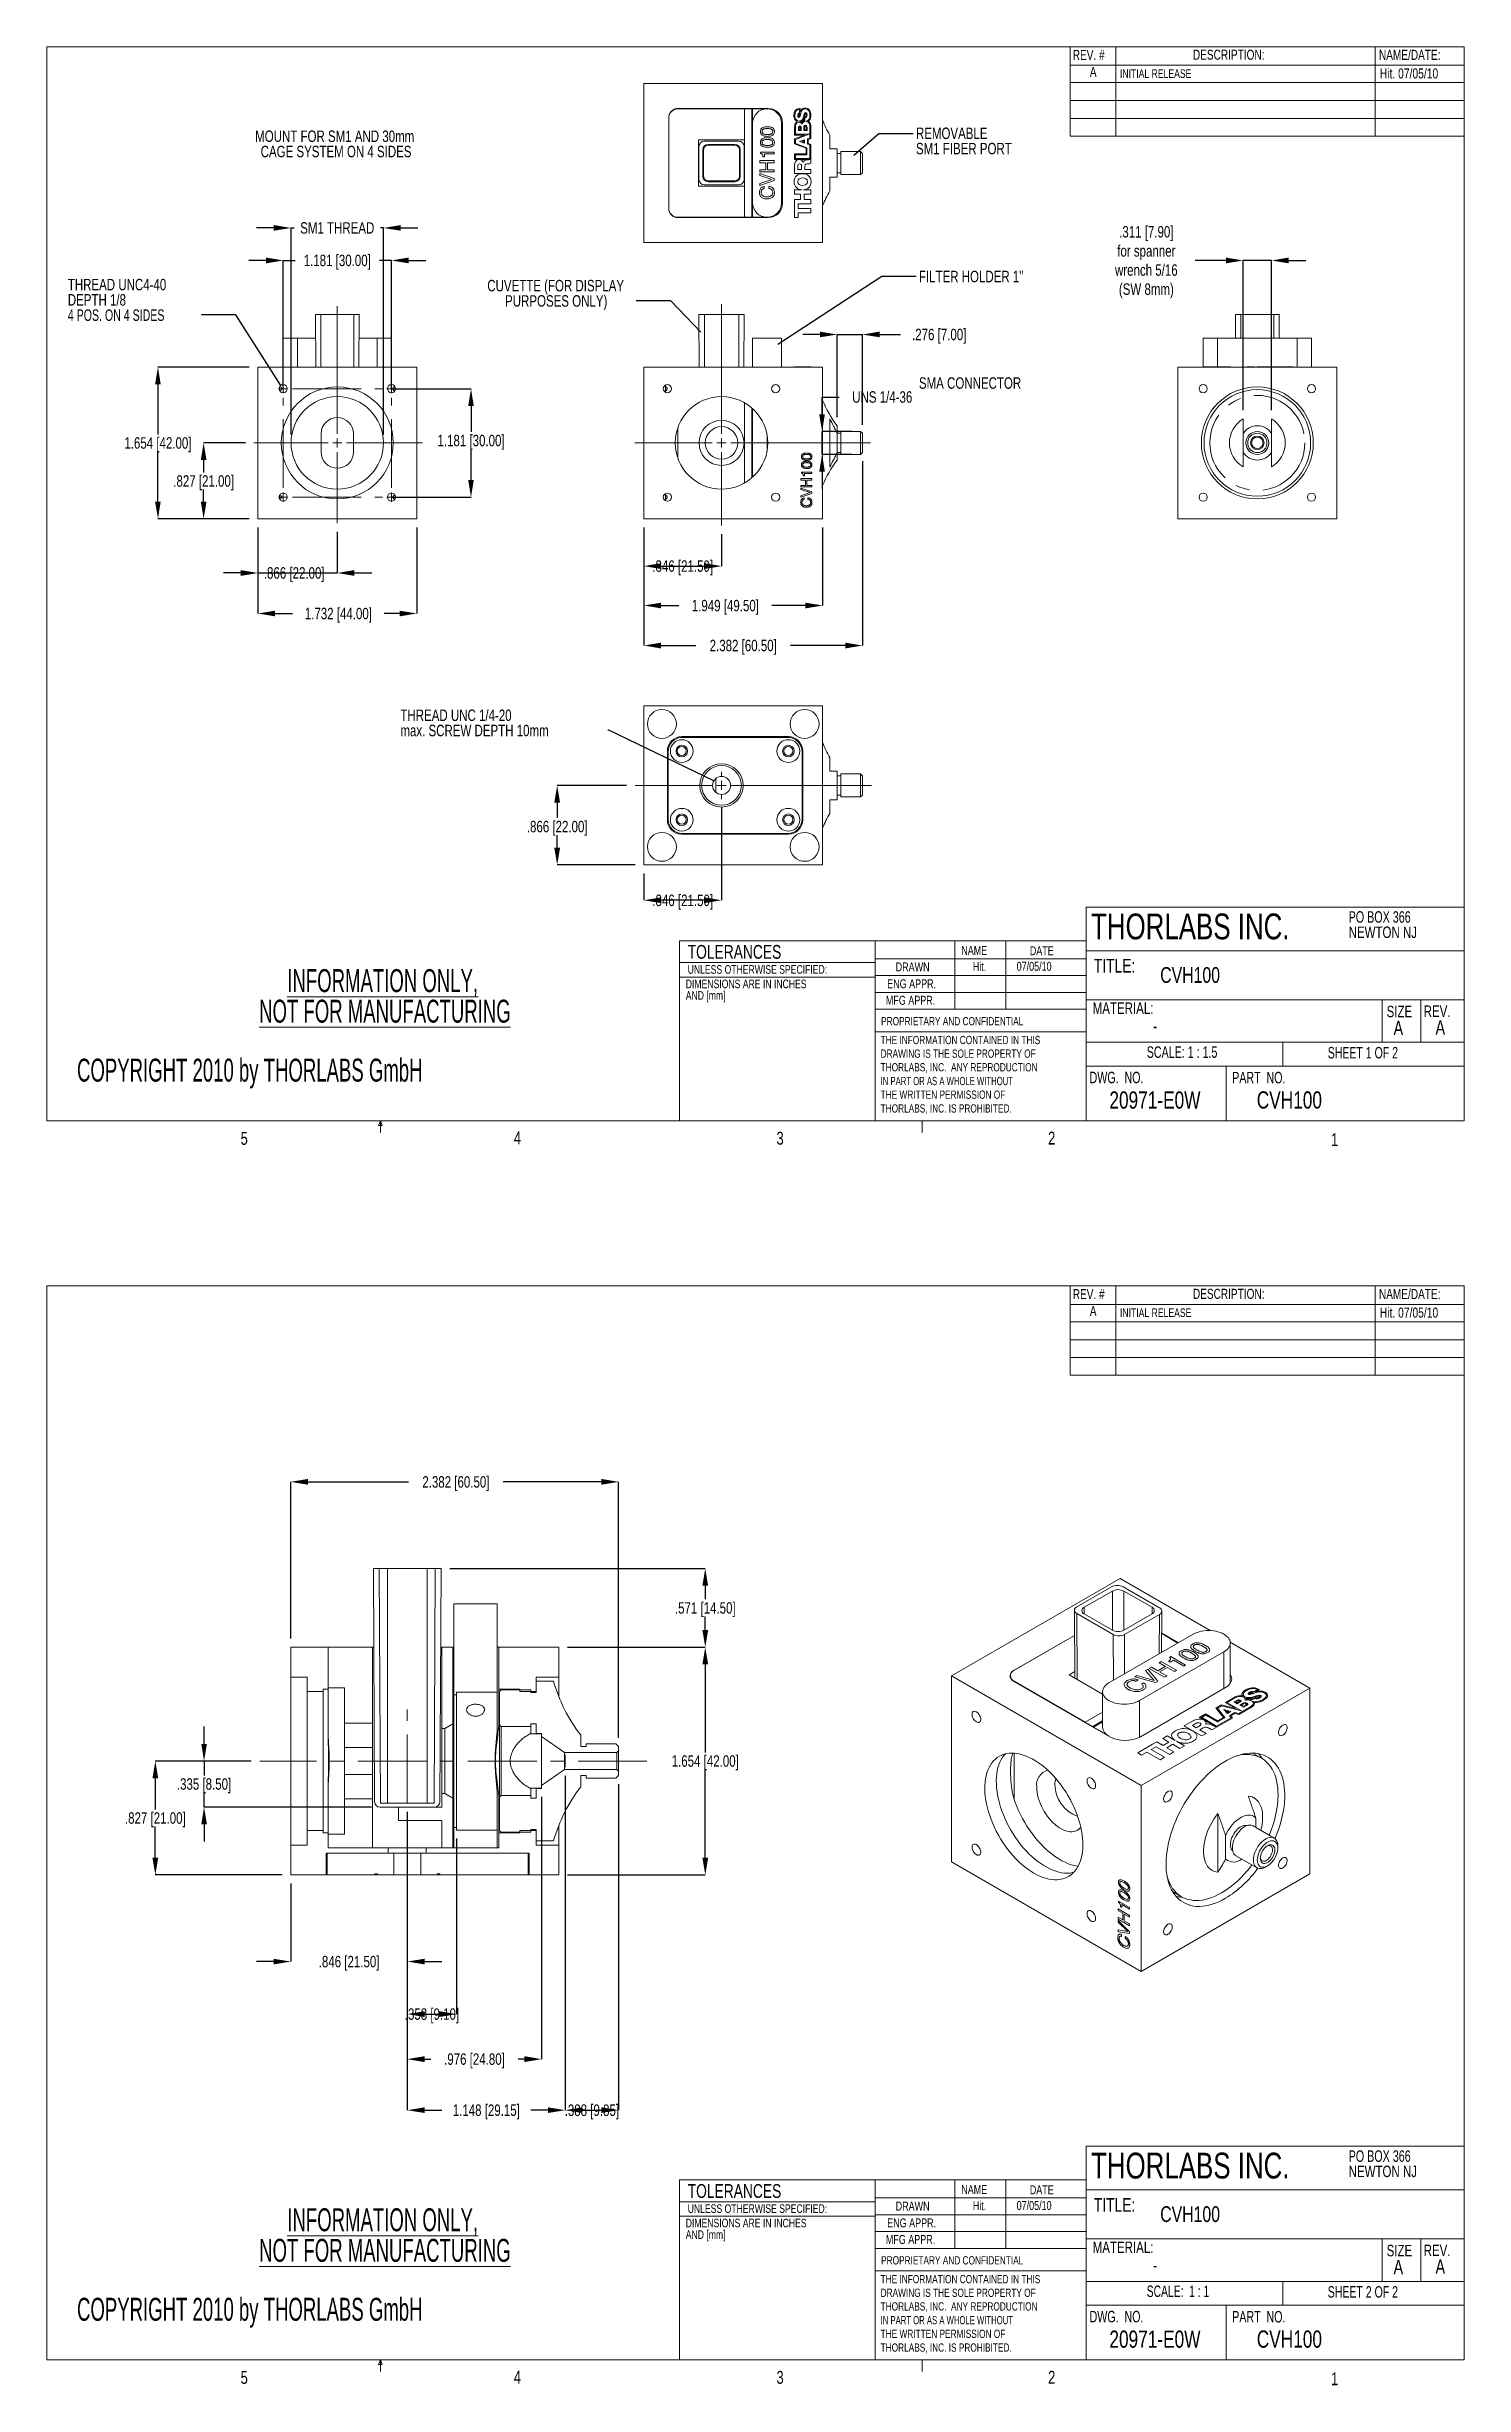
# Model space of a CAD drawing. Header units: inches. Extents: x 0 to 10.3, y -0.2 to 16.8.
import ezdxf

# ---------------------------------------------------------------- set-up
doc = ezdxf.new("R2010")
doc.units = ezdxf.units.IN
doc.header["$MEASUREMENT"] = 0
doc.header["$PDSIZE"] = -1
doc.linetypes.add('CENTERX2', pattern=[0.8, 0.5, -0.1, 0.1, -0.1])
doc.styles.add('SLDTEXTSTYLE0', font='TXT', dxfattribs={"width": 0.605})
doc.styles.add('SLDTEXTSTYLE1', font='TXT', dxfattribs={"width": 0.75})
doc.styles.add('SLDTEXTSTYLE2', font='TXT', dxfattribs={"width": 0.694444})
doc.styles.add('SLDTEXTSTYLE3', font='TXT', dxfattribs={"width": 0.696429})
doc.styles.add('SLDTEXTSTYLE4', font='TXT', dxfattribs={"width": 0.6875})
doc.styles.add('SLDTEXTSTYLE5', font='TXT', dxfattribs={"width": 0.698276})
doc.styles.add('SLDTEXTSTYLE6', font='TXT', dxfattribs={"width": 0.76774})
doc.styles.add('SLDTEXTSTYLE7', font='TXT', dxfattribs={"width": 0.7})
doc.styles.add('SLDTEXTSTYLE8', font='TXT', dxfattribs={"width": 0.691176})
doc.styles.add('SLDTEXTSTYLE9', font='TXT', dxfattribs={"width": 0.673077})
doc.dimstyles.new('SLDDIMSTYLE0', dxfattribs={"dimtxt": 0.083333, "dimasz": 0.125, "dimexe": 0, "dimexo": 0.0625, "dimgap": 0.020833, "dimtad": 0, "dimtih": 1, "dimtoh": 1, "dimdec": 3, "dimlfac": 1.5, "dimrnd": 1e-09, "dimzin": 12, "dimdsep": 46, "dimtxsty": 'SLDTEXTSTYLE1', "dimsah": 1, "dimcen": 0.09, "dimadec": 0, "dimazin": 3, "dimtfac": 1, "dimtdec": 3, "dimtmove": 0, "dimatfit": 0, "dimfxl": 1, "dimfrac": 2, "dimtolj": 1, "dimtzin": 12, "dimarcsym": 0})
doc.dimstyles.new('SLDDIMSTYLE1', dxfattribs={"dimtxt": 0.083333, "dimasz": 0.125, "dimexe": 0, "dimexo": 0.0625, "dimgap": 0.020833, "dimtad": 0, "dimtih": 1, "dimtoh": 1, "dimdec": 3, "dimlfac": 1.5, "dimrnd": 1e-09, "dimzin": 12, "dimdsep": 46, "dimtxsty": 'SLDTEXTSTYLE1', "dimsah": 1, "dimcen": 0.09, "dimadec": 0, "dimazin": 3, "dimtfac": 1, "dimtdec": 3, "dimtofl": 0, "dimtmove": 0, "dimatfit": 3, "dimfxl": 1, "dimfrac": 2, "dimtolj": 1, "dimtzin": 12, "dimarcsym": 0})
doc.dimstyles.new('SLDDIMSTYLE2', dxfattribs={"dimtxt": 0, "dimasz": 0.125, "dimexe": 0, "dimexo": 0.0625, "dimgap": 0, "dimtad": 0, "dimtih": 1, "dimtoh": 1, "dimdec": 0, "dimrnd": 1e-09, "dimzin": 0, "dimdsep": 46, "dimtxsty": 'Standard', "dimblk1": 'NONE', "dimblk2": 'NONE', "dimsah": 1, "dimcen": 0.09, "dimadec": 0, "dimazin": 0, "dimtfac": 0.125, "dimtdec": 0, "dimtofl": 0, "dimtmove": 0, "dimatfit": 3, "dimldrblk": 'NONE', "dimfxl": 1, "dimfrac": 2, "dimtolj": 1, "dimtzin": 0, "dimarcsym": 0})
doc.dimstyles.new('SLDDIMSTYLE3', dxfattribs={"dimtxt": 0.083333, "dimasz": 0.125, "dimexe": 0, "dimexo": 0.0625, "dimgap": 0.020833, "dimtad": 0, "dimtih": 1, "dimtoh": 1, "dimdec": 3, "dimrnd": 1e-09, "dimzin": 12, "dimdsep": 46, "dimtxsty": 'SLDTEXTSTYLE1', "dimsah": 1, "dimcen": 0.09, "dimadec": 0, "dimazin": 3, "dimtfac": 1, "dimtdec": 3, "dimtmove": 0, "dimatfit": 0, "dimfxl": 1, "dimfrac": 2, "dimtolj": 1, "dimtzin": 12, "dimarcsym": 0})
doc.dimstyles.new('SLDDIMSTYLE4', dxfattribs={"dimtxt": 0.083333, "dimasz": 0.125, "dimexe": 0, "dimexo": 0.0625, "dimgap": 0.020833, "dimtad": 0, "dimtih": 1, "dimtoh": 1, "dimdec": 3, "dimrnd": 1e-09, "dimzin": 12, "dimdsep": 46, "dimtxsty": 'SLDTEXTSTYLE1', "dimsah": 1, "dimcen": 0.09, "dimadec": 0, "dimazin": 3, "dimtfac": 1, "dimtdec": 3, "dimtofl": 0, "dimtmove": 0, "dimatfit": 3, "dimfxl": 1, "dimfrac": 2, "dimtolj": 1, "dimtzin": 12, "dimarcsym": 0})

msp = doc.modelspace()

# ---------------------------------------------------------------- texts
at = {"color": 7, "linetype": 'Continuous', "lineweight": 0}
for s, insert, char_height, attachment_point, style in [('REV. #', (7.45524, 16.77682), 0.072917, 1, 'SLDTEXTSTYLE1'), ('A', (7.57946, 16.654), 0.07292, 1, 'SLDTEXTSTYLE1'), ('DESCRIPTION:', (8.32841, 16.77892), 0.0729167, 1, 'SLDTEXTSTYLE1'), ('NAME/DATE:', (9.68023, 16.77784), 0.072917, 1, 'SLDTEXTSTYLE1'), ('Hit. 07/05/10', (9.68632, 16.64265), 0.0729167, 1, 'SLDTEXTSTYLE6'), ('INITIAL RELEASE', (7.79814, 16.63643), 0.0625, 1, 'SLDTEXTSTYLE1'), ('FILTER HOLDER 1"', (6.3375, 15.17285), 0.0833333, 1, 'SLDTEXTSTYLE1'), ('SMA CONNECTOR', (6.3375, 14.39929), 0.0833333, 1, 'SLDTEXTSTYLE1'), ('THORLABS INC.', (7.58832, 10.50465), 0.1875, 1, 'SLDTEXTSTYLE1'), ('TOLERANCES', (4.6573, 10.27625), 0.1, 1, 'SLDTEXTSTYLE1'), ('NAME', (6.64534, 10.2695), 0.065, 1, 'SLDTEXTSTYLE1'), ('DATE', (7.14323, 10.26696), 0.065, 1, 'SLDTEXTSTYLE1'), ('UNLESS OTHERWISE SPECIFIED:', (4.65702, 10.1297), 0.0625, 1, 'SLDTEXTSTYLE1'), ('ENG APPR.', (6.10704, 10.02708), 0.065, 1, 'SLDTEXTSTYLE1'), ('DRAWN', (6.16864, 10.14934), 0.065, 1, 'SLDTEXTSTYLE1'), ('Hit.', (6.72929, 10.15213), 0.065, 1, 'SLDTEXTSTYLE1'), ('07/05/10', (7.04763, 10.15382), 0.065, 1, 'SLDTEXTSTYLE1'), ('TITLE:', (7.60868, 10.17528), 0.1, 1, 'SLDTEXTSTYLE1'), ('CVH100', (8.09079, 10.11565), 0.114583, 1, 'SLDTEXTSTYLE1'), ('MFG APPR.', (6.09738, 9.90699), 0.065, 1, 'SLDTEXTSTYLE1'), ('MATERIAL:', (7.60025, 9.85888), 0.083333, 1, 'SLDTEXTSTYLE1'), ('PROPRIETARY AND CONFIDENTIAL', (6.06278, 9.75266), 0.06, 1, 'SLDTEXTSTYLE1'), ('-', (8.03924, 9.73189), 0.09, 1, 'SLDTEXTSTYLE1'), ('SIZE', (9.73584, 9.8352), 0.083333, 1, 'SLDTEXTSTYLE1'), ('A', (9.7863, 9.72559), 0.10417, 1, 'SLDTEXTSTYLE1'), ('REV.', (10.00517, 9.8368), 0.083333, 1, 'SLDTEXTSTYLE1'), ('A', (10.12605, 9.72946), 0.10417, 2, 'SLDTEXTSTYLE1'), ('SCALE: 1 : 1.5', (7.99285, 9.53988), 0.0833333, 1, 'SLDTEXTSTYLE3'), ('SHEET 1 OF 2', (9.3079, 9.53548), 0.0833333, 1, 'SLDTEXTSTYLE4'), ('COPYRIGHT 2010 by THORLABS GmbH', (0.22007, 9.45055), 0.1666667, 1, 'SLDTEXTSTYLE0'), ('DWG.  NO.', (7.57771, 9.35573), 0.083333, 1, 'SLDTEXTSTYLE2'), ('PART  NO.', (8.6139, 9.35464), 0.083333, 1, 'SLDTEXTSTYLE2'), ('20971-E0W', (8.05236, 9.21263), 0.125, 2, 'SLDTEXTSTYLE1'), ('CVH100', (9.02934, 9.21319), 0.125, 2, 'SLDTEXTSTYLE1'), ('5', (1.40886, 8.91851), 0.09375, 1, 'SLDTEXTSTYLE1'), ('4', (3.39387, 8.92165), 0.09375, 1, 'SLDTEXTSTYLE1'), ('3', (5.30252, 8.91955), 0.09375, 1, 'SLDTEXTSTYLE1'), ('2', (7.27605, 8.92037), 0.09375, 1, 'SLDTEXTSTYLE1'), ('1', (9.33207, 8.9093), 0.09375, 1, 'SLDTEXTSTYLE1'), ('REV. #', (7.45524, 7.77682), 0.072917, 1, 'SLDTEXTSTYLE1'), ('A', (7.57946, 7.654), 0.07292, 1, 'SLDTEXTSTYLE1'), ('DESCRIPTION:', (8.32841, 7.77892), 0.0729167, 1, 'SLDTEXTSTYLE1'), ('NAME/DATE:', (9.68023, 7.77784), 0.072917, 1, 'SLDTEXTSTYLE1'), ('Hit. 07/05/10', (9.68632, 7.64265), 0.0729167, 1, 'SLDTEXTSTYLE6'), ('INITIAL RELEASE', (7.79814, 7.63643), 0.0625, 1, 'SLDTEXTSTYLE1'), ('THORLABS INC.', (7.58832, 1.50465), 0.1875, 1, 'SLDTEXTSTYLE1'), ('TOLERANCES', (4.6573, 1.27625), 0.1, 1, 'SLDTEXTSTYLE1'), ('NAME', (6.64534, 1.2695), 0.065, 1, 'SLDTEXTSTYLE1'), ('DATE', (7.14323, 1.26696), 0.065, 1, 'SLDTEXTSTYLE1'), ('UNLESS OTHERWISE SPECIFIED:', (4.65702, 1.1297), 0.0625, 1, 'SLDTEXTSTYLE1'), ('ENG APPR.', (6.10704, 1.02708), 0.065, 1, 'SLDTEXTSTYLE1'), ('DRAWN', (6.16864, 1.14934), 0.065, 1, 'SLDTEXTSTYLE1'), ('Hit.', (6.72929, 1.15213), 0.065, 1, 'SLDTEXTSTYLE1'), ('07/05/10', (7.04763, 1.15382), 0.065, 1, 'SLDTEXTSTYLE1'), ('TITLE:', (7.60868, 1.17528), 0.1, 1, 'SLDTEXTSTYLE1'), ('CVH100', (8.09079, 1.11565), 0.114583, 1, 'SLDTEXTSTYLE1'), ('MFG APPR.', (6.09738, 0.90699), 0.065, 1, 'SLDTEXTSTYLE1'), ('MATERIAL:', (7.60025, 0.85888), 0.083333, 1, 'SLDTEXTSTYLE1'), ('PROPRIETARY AND CONFIDENTIAL', (6.06278, 0.75266), 0.06, 1, 'SLDTEXTSTYLE1'), ('-', (8.03924, 0.73189), 0.09, 1, 'SLDTEXTSTYLE1'), ('SIZE', (9.73584, 0.8352), 0.083333, 1, 'SLDTEXTSTYLE1'), ('A', (9.7863, 0.72559), 0.10417, 1, 'SLDTEXTSTYLE1'), ('REV.', (10.00517, 0.8368), 0.083333, 1, 'SLDTEXTSTYLE1'), ('A', (10.12605, 0.72946), 0.10417, 2, 'SLDTEXTSTYLE1'), ('SCALE:  1 : 1', (7.99285, 0.53988), 0.0833333, 1, 'SLDTEXTSTYLE9'), ('SHEET 2 OF 2', (9.3079, 0.53548), 0.0833333, 1, 'SLDTEXTSTYLE4'), ('COPYRIGHT 2010 by THORLABS GmbH', (0.22007, 0.45055), 0.1666667, 1, 'SLDTEXTSTYLE0'), ('DWG.  NO.', (7.57771, 0.35573), 0.083333, 1, 'SLDTEXTSTYLE2'), ('PART  NO.', (8.6139, 0.35464), 0.083333, 1, 'SLDTEXTSTYLE2'), ('20971-E0W', (8.05236, 0.21263), 0.125, 2, 'SLDTEXTSTYLE1'), ('CVH100', (9.02934, 0.21319), 0.125, 2, 'SLDTEXTSTYLE1'), ('5', (1.40886, -0.08149), 0.09375, 1, 'SLDTEXTSTYLE1'), ('4', (3.39387, -0.07835), 0.09375, 1, 'SLDTEXTSTYLE1'), ('3', (5.30252, -0.08045), 0.09375, 1, 'SLDTEXTSTYLE1'), ('2', (7.27605, -0.07963), 0.09375, 1, 'SLDTEXTSTYLE1'), ('1', (9.33207, -0.0907), 0.09375, 1, 'SLDTEXTSTYLE1')]:
    msp.add_mtext(s, dxfattribs=dict(at, insert=insert, char_height=char_height, attachment_point=attachment_point, style=style))

# ---------------------------------------------------------------- blocks, each defined once
blk = doc.blocks.new('SW_NOTE_0')
at = {"color": 0, "linetype": 'Continuous', "lineweight": 0, "char_height": 0.16667, "attachment_point": 2, "style": 'SLDTEXTSTYLE0'}
for s, insert in [('\\LINFORMATION ONLY,', (1.263, 0.215)), ('\\LNOT FOR MANUFACTURING', (1.279, -0.007))]:
    blk.add_mtext(s, dxfattribs=dict(at, insert=insert))
blk = doc.blocks.new('SW_NOTE_1')
at = {"color": 0, "linetype": 'Continuous', "lineweight": 0, "char_height": 0.0625, "attachment_point": 1, "style": 'SLDTEXTSTYLE1'}
for s, insert in [('AND [mm]', (0, -0.003)), ('DIMENSIONS ARE IN INCHES', (0, 0.081))]:
    blk.add_mtext(s, dxfattribs=dict(at, insert=insert))
blk = doc.blocks.new('SW_NOTE_2')
at = {"color": 0, "linetype": 'Continuous', "lineweight": 0, "char_height": 0.06, "attachment_point": 1}
for s, insert, style in [('THE INFORMATION CONTAINED IN THIS', (0, 0.077), 'SLDTEXTSTYLE1'), ('THORLABS, INC.  ANY REPRODUCTION', (0, -0.121), 'SLDTEXTSTYLE1'), ('DRAWING IS THE SOLE PROPERTY OF', (0, -0.022), 'SLDTEXTSTYLE1'), ('THE WRITTEN PERMISSION OF', (0, -0.32), 'SLDTEXTSTYLE1'), ('IN PART OR AS A WHOLE WITHOUT', (0, -0.221), 'SLDTEXTSTYLE5'), ('THORLABS, INC. IS PROHIBITED.', (0, -0.42), 'SLDTEXTSTYLE1')]:
    blk.add_mtext(s, dxfattribs=dict(at, insert=insert, style=style))
blk = doc.blocks.new('SW_NOTE_3')
at = {"color": 0, "linetype": 'Continuous', "lineweight": 0, "char_height": 0.0833, "attachment_point": 1}
for s, insert, style in [('PO BOX 366', (0, 0.107), 'SLDTEXTSTYLE7'), ('NEWTON NJ', (0, -0.004), 'SLDTEXTSTYLE1')]:
    blk.add_mtext(s, dxfattribs=dict(at, insert=insert, style=style))
blk = doc.blocks.new('*D4')
at = {"color": 0, "linetype": 'Continuous', "lineweight": -2}
for p, q in [((1.534, 13.309), (1.534, 12.978)), ((2.111, 13.276), (2.111, 12.978)), ((1.409, 12.978), (1.284, 12.978)), ((1.534, 12.978), (2.111, 12.978)), ((2.236, 12.978), (2.361, 12.978))]:
    blk.add_line(p, q, dxfattribs=at)
at = {"color": 0, "linetype": 'Continuous'}
for points in [[(1.409, 12.999), (1.409, 12.957), (1.534, 12.978)], [(2.236, 12.999), (2.236, 12.957), (2.111, 12.978)]]:
    blk.add_solid(points, dxfattribs=at)
at = {"layer": 'Defpoints', "color": 0, "linetype": 'Continuous'}
for p in [(1.534, 13.372), (2.111, 13.339), (2.111, 12.978)]:
    blk.add_point(p, dxfattribs=at)
at = {"color": 0, "linetype": 'Continuous', "lineweight": 0, "insert": (1.798, 13.02), "char_height": 0.08333, "attachment_point": 2, "style": 'SLDTEXTSTYLE1'}
blk.add_mtext('\\A1;.866 [22.00]', dxfattribs=at)
blk = doc.blocks.new('*D5')
at = {"color": 0, "linetype": 'Continuous', "lineweight": -2}
for p, q in [((1.534, 13.309), (1.534, 12.684)), ((2.689, 13.309), (2.689, 12.684)), ((1.659, 12.684), (1.786, 12.684)), ((2.564, 12.684), (2.452, 12.684))]:
    blk.add_line(p, q, dxfattribs=at)
at = {"color": 0, "linetype": 'Continuous'}
for points in [[(1.659, 12.704), (1.659, 12.663), (1.534, 12.684)], [(2.564, 12.704), (2.564, 12.663), (2.689, 12.684)]]:
    blk.add_solid(points, dxfattribs=at)
at = {"layer": 'Defpoints', "color": 0, "linetype": 'Continuous'}
for p in [(1.534, 13.372), (2.689, 13.372), (2.689, 12.684)]:
    blk.add_point(p, dxfattribs=at)
at = {"color": 0, "linetype": 'Continuous', "lineweight": 0, "insert": (2.119, 12.725), "char_height": 0.08333, "attachment_point": 2, "style": 'SLDTEXTSTYLE1'}
blk.add_mtext('\\A1;1.732 [44.00]', dxfattribs=at)
blk = doc.blocks.new('*D6')
at = {"color": 0, "linetype": 'Continuous', "lineweight": -2}
for p, q in [((1.443, 13.923), (1.14, 13.923)), ((1.14, 13.798), (1.14, 13.709)), ((1.14, 13.497), (1.14, 13.584)), ((1.471, 13.372), (1.14, 13.372))]:
    blk.add_line(p, q, dxfattribs=at)
at = {"color": 0, "linetype": 'Continuous'}
for points in [[(1.119, 13.798), (1.161, 13.798), (1.14, 13.923)], [(1.119, 13.497), (1.161, 13.497), (1.14, 13.372)]]:
    blk.add_solid(points, dxfattribs=at)
at = {"layer": 'Defpoints', "color": 0, "linetype": 'Continuous'}
for p in [(1.506, 13.923), (1.14, 13.372), (1.534, 13.372)]:
    blk.add_point(p, dxfattribs=at)
at = {"color": 0, "linetype": 'Continuous', "lineweight": 0, "insert": (1.14, 13.688), "char_height": 0.08333, "attachment_point": 2, "style": 'SLDTEXTSTYLE1'}
blk.add_mtext('\\A1;.827 [21.00]', dxfattribs=at)
blk = doc.blocks.new('*D7')
at = {"color": 0, "linetype": 'Continuous', "lineweight": -2}
for p, q in [((1.471, 14.474), (0.808, 14.474)), ((0.808, 14.349), (0.808, 13.985)), ((0.808, 13.497), (0.808, 13.86)), ((1.471, 13.372), (0.808, 13.372))]:
    blk.add_line(p, q, dxfattribs=at)
at = {"color": 0, "linetype": 'Continuous'}
for points in [[(0.787, 14.349), (0.828, 14.349), (0.808, 14.474)], [(0.787, 13.497), (0.828, 13.497), (0.808, 13.372)]]:
    blk.add_solid(points, dxfattribs=at)
at = {"layer": 'Defpoints', "color": 0, "linetype": 'Continuous'}
for p in [(0.808, 14.474), (1.534, 14.474), (1.534, 13.372)]:
    blk.add_point(p, dxfattribs=at)
at = {"color": 0, "linetype": 'Continuous', "lineweight": 0, "insert": (0.808, 13.964), "char_height": 0.08333, "attachment_point": 2, "style": 'SLDTEXTSTYLE1'}
blk.add_mtext('\\A1;1.654 [42.00]', dxfattribs=at)
blk = doc.blocks.new('*D8')
at = {"color": 0, "linetype": 'Continuous', "lineweight": -2}
for p, q in [((1.65, 15.484), (1.525, 15.484)), ((1.775, 13.985), (1.775, 15.484)), ((1.775, 15.484), (1.799, 15.484)), ((2.447, 15.484), (2.424, 15.484)), ((2.447, 13.985), (2.447, 15.484)), ((2.572, 15.484), (2.697, 15.484))]:
    blk.add_line(p, q, dxfattribs=at)
at = {"color": 0, "linetype": 'Continuous'}
for points in [[(1.65, 15.505), (1.65, 15.464), (1.775, 15.484)], [(2.572, 15.505), (2.572, 15.464), (2.447, 15.484)]]:
    blk.add_solid(points, dxfattribs=at)
at = {"layer": 'Defpoints', "color": 0, "linetype": 'Continuous'}
for p in [(2.447, 15.484), (1.775, 13.923), (2.447, 13.923)]:
    blk.add_point(p, dxfattribs=at)
at = {"color": 0, "linetype": 'Continuous', "lineweight": 0, "insert": (2.111, 15.526), "char_height": 0.08333, "attachment_point": 2, "style": 'SLDTEXTSTYLE1'}
blk.add_mtext('\\A1;SM1 THREAD', dxfattribs=at)
blk = doc.blocks.new('*D9')
at = {"color": 0, "linetype": 'Continuous', "lineweight": -2}
for p, q in [((1.593, 15.248), (1.468, 15.248)), ((1.718, 14.316), (1.718, 15.248)), ((1.718, 15.248), (1.804, 15.248)), ((2.505, 15.248), (2.419, 15.248)), ((2.505, 14.316), (2.505, 15.248)), ((2.63, 15.248), (2.755, 15.248))]:
    blk.add_line(p, q, dxfattribs=at)
at = {"color": 0, "linetype": 'Continuous'}
for points in [[(1.593, 15.269), (1.593, 15.227), (1.718, 15.248)], [(2.63, 15.269), (2.63, 15.227), (2.505, 15.248)]]:
    blk.add_solid(points, dxfattribs=at)
at = {"layer": 'Defpoints', "color": 0, "linetype": 'Continuous'}
for p in [(2.505, 15.248), (1.718, 14.253), (2.505, 14.253)]:
    blk.add_point(p, dxfattribs=at)
at = {"color": 0, "linetype": 'Continuous', "lineweight": 0, "insert": (2.111, 15.29), "char_height": 0.08333, "attachment_point": 2, "style": 'SLDTEXTSTYLE1'}
blk.add_mtext('\\A1;1.181 [30.00]', dxfattribs=at)
blk = doc.blocks.new('*D10')
at = {"color": 0, "linetype": 'Continuous', "lineweight": -2}
for p, q in [((2.504, 14.316), (3.083, 14.316)), ((3.083, 14.191), (3.083, 14.003)), ((3.083, 13.654), (3.083, 13.878)), ((2.504, 13.529), (3.083, 13.529))]:
    blk.add_line(p, q, dxfattribs=at)
at = {"color": 0, "linetype": 'Continuous'}
for points in [[(3.062, 14.191), (3.103, 14.191), (3.083, 14.316)], [(3.062, 13.654), (3.103, 13.654), (3.083, 13.529)]]:
    blk.add_solid(points, dxfattribs=at)
at = {"layer": 'Defpoints', "color": 0, "linetype": 'Continuous'}
for p in [(2.442, 14.316), (2.442, 13.529), (3.083, 13.529)]:
    blk.add_point(p, dxfattribs=at)
at = {"color": 0, "linetype": 'Continuous', "lineweight": 0, "insert": (3.083, 13.982), "char_height": 0.08333, "attachment_point": 2, "style": 'SLDTEXTSTYLE1'}
blk.add_mtext('\\A1;1.181 [30.00]', dxfattribs=at)
blk = doc.blocks.new('SW_NOTE_4')
at = {"color": 0, "linetype": 'Continuous', "lineweight": 0, "char_height": 0.08333, "attachment_point": 2, "style": 'SLDTEXTSTYLE1'}
for s, insert in [('MOUNT FOR SM1 AND 30mm', (0.751, 0.107)), ('CAGE SYSTEM ON 4 SIDES', (0.761, -0.004))]:
    blk.add_mtext(s, dxfattribs=dict(at, insert=insert))
blk = doc.blocks.new('SW_NOTE_5')
at = {"color": 0, "linetype": 'Continuous', "lineweight": 0, "attachment_point": 1}
for s, insert, char_height, style in [('THREAD UNC4-40', (-0.971, 0.262), 0.08333, 'SLDTEXTSTYLE1'), ('4 POS. ON 4 SIDES', (-0.971, 0.04), 0.08333, 'SLDTEXTSTYLE8'), ('DEPTH 1/8', (-0.971, 0.151), 0.0833, 'SLDTEXTSTYLE1')]:
    blk.add_mtext(s, dxfattribs=dict(at, insert=insert, char_height=char_height, style=style))
blk = doc.blocks.new('_NONE')
blk = doc.blocks.new('SW_CENTERMARKSYMBOL_0')
at = {"color": 0, "linetype": 'Continuous', "lineweight": 0}
for p, q in [((0, 0.067), (0, 0.993)), ((-0.067, 0), (-0.606, 0)), ((0, 0), (-0.033, 0)), ((0, 0), (0, 0.033)), ((0, 0), (0, -0.033)), ((0, 0), (0.033, 0)), ((0.067, 0), (0.619, 0)), ((0, -0.067), (0, -0.584))]:
    blk.add_line(p, q, dxfattribs=at)
blk = doc.blocks.new('SW_CENTERMARKSYMBOL_1')
at = {"color": 0, "linetype": 'Continuous', "lineweight": 0}
for p, q in [((0, 0), (-0.033, 0)), ((0, 0), (0, 0.033)), ((0, 0), (0, -0.033)), ((0, 0), (0.033, 0)), ((0.787, 0), (0.754, 0)), ((0.787, 0), (0.787, 0.033)), ((0.787, 0), (0.787, -0.033)), ((0.787, 0), (0.821, 0)), ((0, -0.787), (-0.033, -0.787)), ((0, -0.787), (0, -0.754)), ((0, -0.787), (0, -0.821)), ((0, -0.787), (0.033, -0.787)), ((0.787, -0.787), (0.754, -0.787)), ((0.787, -0.787), (0.787, -0.754)), ((0.787, -0.787), (0.787, -0.821)), ((0.787, -0.787), (0.821, -0.787))]:
    blk.add_line(p, q, dxfattribs=at)
at = {"color": 0, "linetype": 'CENTERX2', "lineweight": 0}
for p, q in [((0.067, 0), (0.721, 0)), ((0, -0.721), (0, -0.067)), ((0.787, -0.721), (0.787, -0.067)), ((0.067, -0.787), (0.721, -0.787))]:
    blk.add_line(p, q, dxfattribs=at)
blk = doc.blocks.new('*D16')
at = {"color": 0, "linetype": 'Continuous', "lineweight": -2}
for p, q in [((4.339, 13.309), (4.339, 13.028)), ((4.903, 13.259), (4.903, 13.028)), ((4.464, 13.028), (4.778, 13.028))]:
    blk.add_line(p, q, dxfattribs=at)
at = {"color": 0, "linetype": 'Continuous'}
for points in [[(4.464, 13.049), (4.464, 13.007), (4.339, 13.028)], [(4.778, 13.049), (4.778, 13.007), (4.903, 13.028)]]:
    blk.add_solid(points, dxfattribs=at)
at = {"layer": 'Defpoints', "color": 0, "linetype": 'Continuous'}
for p in [(4.339, 13.372), (4.903, 13.322), (4.903, 13.028)]:
    blk.add_point(p, dxfattribs=at)
at = {"color": 0, "linetype": 'Continuous', "lineweight": 0, "insert": (4.621, 13.07), "char_height": 0.08333, "attachment_point": 2, "style": 'SLDTEXTSTYLE1'}
blk.add_mtext('\\A1;.846 [21.50]', dxfattribs=at)
blk = doc.blocks.new('*D17')
at = {"color": 0, "linetype": 'Continuous', "lineweight": -2}
for p, q in [((4.339, 13.309), (4.339, 12.742)), ((5.638, 13.309), (5.638, 12.742)), ((4.464, 12.742), (4.592, 12.742)), ((5.513, 12.742), (5.269, 12.742))]:
    blk.add_line(p, q, dxfattribs=at)
at = {"color": 0, "linetype": 'Continuous'}
for points in [[(4.464, 12.762), (4.464, 12.721), (4.339, 12.742)], [(5.513, 12.762), (5.513, 12.721), (5.638, 12.742)]]:
    blk.add_solid(points, dxfattribs=at)
at = {"layer": 'Defpoints', "color": 0, "linetype": 'Continuous'}
for p in [(4.339, 13.372), (5.638, 13.372), (5.638, 12.742)]:
    blk.add_point(p, dxfattribs=at)
at = {"color": 0, "linetype": 'Continuous', "lineweight": 0, "insert": (4.931, 12.783), "char_height": 0.08333, "attachment_point": 2, "style": 'SLDTEXTSTYLE1'}
blk.add_mtext('\\A1;1.949 [49.50]', dxfattribs=at)
blk = doc.blocks.new('*D18')
at = {"color": 0, "linetype": 'Continuous', "lineweight": -2}
for p, q in [((5.927, 13.79), (5.927, 12.451)), ((4.339, 13.309), (4.339, 12.451)), ((4.464, 12.451), (4.717, 12.451)), ((5.802, 12.451), (5.405, 12.451))]:
    blk.add_line(p, q, dxfattribs=at)
at = {"color": 0, "linetype": 'Continuous'}
for points in [[(4.464, 12.472), (4.464, 12.43), (4.339, 12.451)], [(5.802, 12.472), (5.802, 12.43), (5.927, 12.451)]]:
    blk.add_solid(points, dxfattribs=at)
at = {"layer": 'Defpoints', "color": 0, "linetype": 'Continuous'}
for p in [(5.927, 13.853), (4.339, 13.372), (5.927, 12.451)]:
    blk.add_point(p, dxfattribs=at)
at = {"color": 0, "linetype": 'Continuous', "lineweight": 0, "insert": (5.061, 12.493), "char_height": 0.08333, "attachment_point": 2, "style": 'SLDTEXTSTYLE1'}
blk.add_mtext('\\A1;2.382 [60.50]', dxfattribs=at)
blk = doc.blocks.new('*D19')
at = {"color": 0, "linetype": 'Continuous', "lineweight": -2}
for p, q in [((5.634, 14.131), (5.634, 14.256)), ((5.634, 14.256), (5.759, 14.256)), ((5.851, 14.006), (5.634, 14.006)), ((5.634, 13.839), (5.634, 14.006)), ((5.851, 13.839), (5.634, 13.839)), ((5.634, 13.714), (5.634, 13.589))]:
    blk.add_line(p, q, dxfattribs=at)
at = {"color": 0, "linetype": 'Continuous'}
for points in [[(5.613, 14.131), (5.654, 14.131), (5.634, 14.006)], [(5.613, 13.714), (5.654, 13.714), (5.634, 13.839)]]:
    blk.add_solid(points, dxfattribs=at)
at = {"layer": 'Defpoints', "color": 0, "linetype": 'Continuous'}
for p in [(5.634, 14.006), (5.914, 14.006), (5.914, 13.839)]:
    blk.add_point(p, dxfattribs=at)
at = {"color": 0, "linetype": 'Continuous', "lineweight": 0, "insert": (6.071, 14.298), "char_height": 0.08333, "attachment_point": 2, "style": 'SLDTEXTSTYLE1'}
blk.add_mtext('\\A1;UNS 1/4-36', dxfattribs=at)
blk = doc.blocks.new('*D20')
at = {"color": 0, "linetype": 'Continuous', "lineweight": -2}
for p, q in [((5.618, 14.71), (5.493, 14.71)), ((5.743, 14.11), (5.743, 14.71)), ((5.743, 14.71), (5.927, 14.71)), ((5.927, 14.055), (5.927, 14.71)), ((6.052, 14.71), (6.204, 14.71))]:
    blk.add_line(p, q, dxfattribs=at)
at = {"color": 0, "linetype": 'Continuous'}
for points in [[(5.618, 14.731), (5.618, 14.69), (5.743, 14.71)], [(6.052, 14.731), (6.052, 14.69), (5.927, 14.71)]]:
    blk.add_solid(points, dxfattribs=at)
at = {"layer": 'Defpoints', "color": 0, "linetype": 'Continuous'}
for p in [(5.743, 14.71), (5.743, 14.047), (5.927, 13.993)]:
    blk.add_point(p, dxfattribs=at)
at = {"color": 0, "linetype": 'Continuous', "lineweight": 0, "insert": (6.485, 14.752), "char_height": 0.08333, "attachment_point": 2, "style": 'SLDTEXTSTYLE1'}
blk.add_mtext('\\A1;.276 [7.00]', dxfattribs=at)
blk = doc.blocks.new('SW_NOTE_6')
at = {"color": 0, "linetype": 'Continuous', "lineweight": 0, "char_height": 0.08333, "attachment_point": 2, "style": 'SLDTEXTSTYLE1'}
for s, insert in [('CUVETTE (FOR DISPLAY', (-0.586, 0.151)), ('PURPOSES ONLY)', (-0.582, 0.04))]:
    blk.add_mtext(s, dxfattribs=dict(at, insert=insert))
blk = doc.blocks.new('SW_CENTERMARKSYMBOL_2')
at = {"color": 0, "linetype": 'Continuous', "lineweight": 0}
for p, q in [((0, 0.067), (0, 1.007)), ((-0.067, 0), (-0.63, 0)), ((0, 0), (-0.033, 0)), ((0, 0), (0, 0.033)), ((0, 0), (0, -0.033)), ((0, 0), (0.033, 0)), ((0.067, 0), (1.083, 0)), ((0, -0.067), (0, -0.601))]:
    blk.add_line(p, q, dxfattribs=at)
blk = doc.blocks.new('SW_NOTE_7')
at = {"color": 0, "linetype": 'Continuous', "lineweight": 0, "attachment_point": 1, "style": 'SLDTEXTSTYLE1'}
for s, insert, char_height in [('REMOVABLE', (0.02, 0.044), 0.0833), ('SM1 FIBER PORT', (0.02, -0.067), 0.08333)]:
    blk.add_mtext(s, dxfattribs=dict(at, insert=insert, char_height=char_height))
blk = doc.blocks.new('*D24')
at = {"color": 0, "linetype": 'Continuous', "lineweight": -2}
for p, q in [((4.903, 11.274), (4.903, 10.601)), ((4.339, 10.795), (4.339, 10.601)), ((4.778, 10.601), (4.464, 10.601))]:
    blk.add_line(p, q, dxfattribs=at)
at = {"color": 0, "linetype": 'Continuous'}
for points in [[(4.464, 10.622), (4.464, 10.58), (4.339, 10.601)], [(4.778, 10.622), (4.778, 10.58), (4.903, 10.601)]]:
    blk.add_solid(points, dxfattribs=at)
at = {"layer": 'Defpoints', "color": 0, "linetype": 'Continuous'}
for p in [(4.903, 11.336), (4.339, 10.858), (4.339, 10.601)]:
    blk.add_point(p, dxfattribs=at)
at = {"color": 0, "linetype": 'Continuous', "lineweight": 0, "insert": (4.621, 10.642), "char_height": 0.08333, "attachment_point": 2, "style": 'SLDTEXTSTYLE1'}
blk.add_mtext('\\A1;.846 [21.50]', dxfattribs=at)
blk = doc.blocks.new('*D25')
at = {"color": 0, "linetype": 'Continuous', "lineweight": -2}
for p, q in [((4.213, 11.435), (3.709, 11.435)), ((3.709, 11.31), (3.709, 11.199)), ((3.709, 10.983), (3.709, 11.074)), ((4.276, 10.858), (3.709, 10.858))]:
    blk.add_line(p, q, dxfattribs=at)
at = {"color": 0, "linetype": 'Continuous'}
for points in [[(3.688, 11.31), (3.73, 11.31), (3.709, 11.435)], [(3.688, 10.983), (3.73, 10.983), (3.709, 10.858)]]:
    blk.add_solid(points, dxfattribs=at)
at = {"layer": 'Defpoints', "color": 0, "linetype": 'Continuous'}
for p in [(3.709, 11.435), (4.276, 11.435), (4.339, 10.858)]:
    blk.add_point(p, dxfattribs=at)
at = {"color": 0, "linetype": 'Continuous', "lineweight": 0, "insert": (3.709, 11.178), "char_height": 0.08333, "attachment_point": 2, "style": 'SLDTEXTSTYLE1'}
blk.add_mtext('\\A1;.866 [22.00]', dxfattribs=at)
blk = doc.blocks.new('SW_NOTE_8')
at = {"color": 0, "linetype": 'Continuous', "lineweight": 0, "char_height": 0.08333, "attachment_point": 1, "style": 'SLDTEXTSTYLE1'}
for s, insert in [('THREAD UNC 1/4-20', (-1.507, 0.151)), ('max. SCREW DEPTH 10mm', (-1.507, 0.04))]:
    blk.add_mtext(s, dxfattribs=dict(at, insert=insert))
blk = doc.blocks.new('SW_CENTERMARKSYMBOL_3')
at = {"color": 0, "linetype": 'Continuous', "lineweight": 0}
for p, q in [((-0.067, 0), (-0.628, 0)), ((0, 0), (-0.033, 0)), ((0, 0.067), (0, 0.099)), ((0, 0), (0, 0.033)), ((0, 0), (0, -0.033)), ((0, 0), (0.033, 0)), ((0.067, 0), (1.091, 0)), ((0, -0.067), (0, -0.099))]:
    blk.add_line(p, q, dxfattribs=at)
blk = doc.blocks.new('*D28')
at = {"color": 0, "linetype": 'Continuous', "lineweight": -2}
for p, q in [((8.568, 15.248), (8.344, 15.248)), ((8.693, 14.16), (8.693, 15.248)), ((8.9, 15.248), (8.693, 15.248)), ((8.9, 14.16), (8.9, 15.248)), ((9.025, 15.248), (9.15, 15.248))]:
    blk.add_line(p, q, dxfattribs=at)
at = {"color": 0, "linetype": 'Continuous'}
for points in [[(8.568, 15.269), (8.568, 15.227), (8.693, 15.248)], [(9.025, 15.269), (9.025, 15.227), (8.9, 15.248)]]:
    blk.add_solid(points, dxfattribs=at)
at = {"layer": 'Defpoints', "color": 0, "linetype": 'Continuous'}
for p in [(8.9, 15.248), (8.693, 14.097), (8.9, 14.097)]:
    blk.add_point(p, dxfattribs=at)
at = {"color": 0, "linetype": 'Continuous', "lineweight": 0, "insert": (7.99, 15.498), "char_height": 0.08333, "attachment_point": 2, "style": 'SLDTEXTSTYLE1'}
blk.add_mtext('\\A1;.311 [7.90]\\Pfor spanner\\Pwrench 5/16\\P(SW 8mm)', dxfattribs=at)
blk = doc.blocks.new('SW_NOTE_9')
at = {"color": 0, "linetype": 'Continuous', "lineweight": 0, "char_height": 0.16667, "attachment_point": 2, "style": 'SLDTEXTSTYLE0'}
for s, insert in [('\\LINFORMATION ONLY,', (1.263, 0.215)), ('\\LNOT FOR MANUFACTURING', (1.279, -0.007))]:
    blk.add_mtext(s, dxfattribs=dict(at, insert=insert))
blk = doc.blocks.new('SW_NOTE_10')
at = {"color": 0, "linetype": 'Continuous', "lineweight": 0, "char_height": 0.0625, "attachment_point": 1, "style": 'SLDTEXTSTYLE1'}
for s, insert in [('AND [mm]', (0, -0.003)), ('DIMENSIONS ARE IN INCHES', (0, 0.081))]:
    blk.add_mtext(s, dxfattribs=dict(at, insert=insert))
blk = doc.blocks.new('SW_NOTE_11')
at = {"color": 0, "linetype": 'Continuous', "lineweight": 0, "char_height": 0.06, "attachment_point": 1}
for s, insert, style in [('THE INFORMATION CONTAINED IN THIS', (0, 0.077), 'SLDTEXTSTYLE1'), ('THORLABS, INC.  ANY REPRODUCTION', (0, -0.121), 'SLDTEXTSTYLE1'), ('DRAWING IS THE SOLE PROPERTY OF', (0, -0.022), 'SLDTEXTSTYLE1'), ('THE WRITTEN PERMISSION OF', (0, -0.32), 'SLDTEXTSTYLE1'), ('IN PART OR AS A WHOLE WITHOUT', (0, -0.221), 'SLDTEXTSTYLE5'), ('THORLABS, INC. IS PROHIBITED.', (0, -0.42), 'SLDTEXTSTYLE1')]:
    blk.add_mtext(s, dxfattribs=dict(at, insert=insert, style=style))
blk = doc.blocks.new('SW_NOTE_12')
at = {"color": 0, "linetype": 'Continuous', "lineweight": 0, "char_height": 0.0833, "attachment_point": 1}
for s, insert, style in [('PO BOX 366', (0, 0.107), 'SLDTEXTSTYLE7'), ('NEWTON NJ', (0, -0.004), 'SLDTEXTSTYLE1')]:
    blk.add_mtext(s, dxfattribs=dict(at, insert=insert, style=style))
blk = doc.blocks.new('*D53')
at = {"color": 0, "linetype": 'Continuous', "lineweight": -2}
for p, q in [((3.767, 4.242), (3.767, 1.813)), ((4.155, 4.181), (4.155, 1.813)), ((3.892, 1.813), (4.03, 1.813))]:
    blk.add_line(p, q, dxfattribs=at)
at = {"color": 0, "linetype": 'Continuous'}
for points in [[(3.892, 1.834), (3.892, 1.793), (3.767, 1.813)], [(4.03, 1.834), (4.03, 1.793), (4.155, 1.813)]]:
    blk.add_solid(points, dxfattribs=at)
at = {"layer": 'Defpoints', "color": 0, "linetype": 'Continuous'}
for p in [(3.767, 4.304), (4.155, 4.244), (4.155, 1.813)]:
    blk.add_point(p, dxfattribs=at)
at = {"color": 0, "linetype": 'Continuous', "lineweight": 0, "insert": (3.961, 1.855), "char_height": 0.08333, "attachment_point": 2, "style": 'SLDTEXTSTYLE1'}
blk.add_mtext('\\A1;.388 [9.85]', dxfattribs=at)
blk = doc.blocks.new('*D54')
at = {"color": 0, "linetype": 'Continuous', "lineweight": -2}
for p, q in [((3.767, 4.242), (3.767, 1.813)), ((2.62, 3.98), (2.62, 1.813)), ((2.745, 1.813), (2.871, 1.813)), ((3.642, 1.813), (3.517, 1.813))]:
    blk.add_line(p, q, dxfattribs=at)
at = {"color": 0, "linetype": 'Continuous'}
for points in [[(2.745, 1.834), (2.745, 1.793), (2.62, 1.813)], [(3.642, 1.834), (3.642, 1.793), (3.767, 1.813)]]:
    blk.add_solid(points, dxfattribs=at)
at = {"layer": 'Defpoints', "color": 0, "linetype": 'Continuous'}
for p in [(3.767, 4.304), (2.62, 4.042), (3.767, 1.813)]:
    blk.add_point(p, dxfattribs=at)
at = {"color": 0, "linetype": 'Continuous', "lineweight": 0, "insert": (3.194, 1.855), "char_height": 0.08333, "attachment_point": 2, "style": 'SLDTEXTSTYLE1'}
blk.add_mtext('\\A1;1.148 [29.15]', dxfattribs=at)
blk = doc.blocks.new('*D55')
at = {"color": 0, "linetype": 'Continuous', "lineweight": -2}
for p, q in [((2.62, 3.98), (2.62, 2.893)), ((1.773, 3.46), (1.773, 2.893)), ((1.648, 2.893), (1.523, 2.893)), ((2.745, 2.893), (2.87, 2.893))]:
    blk.add_line(p, q, dxfattribs=at)
at = {"color": 0, "linetype": 'Continuous'}
for points in [[(1.648, 2.913), (1.648, 2.872), (1.773, 2.893)], [(2.745, 2.913), (2.745, 2.872), (2.62, 2.893)]]:
    blk.add_solid(points, dxfattribs=at)
at = {"layer": 'Defpoints', "color": 0, "linetype": 'Continuous'}
for p in [(2.62, 4.042), (1.773, 3.522), (2.62, 2.893)]:
    blk.add_point(p, dxfattribs=at)
at = {"color": 0, "linetype": 'Continuous', "lineweight": 0, "insert": (2.197, 2.934), "char_height": 0.08333, "attachment_point": 2, "style": 'SLDTEXTSTYLE1'}
blk.add_mtext('\\A1;.846 [21.50]', dxfattribs=at)
blk = doc.blocks.new('*D56')
at = {"color": 0, "linetype": 'Continuous', "lineweight": -2}
for p, q in [((2.62, 3.98), (2.62, 2.511)), ((2.978, 3.786), (2.978, 2.511)), ((2.745, 2.511), (2.853, 2.511))]:
    blk.add_line(p, q, dxfattribs=at)
at = {"color": 0, "linetype": 'Continuous'}
for points in [[(2.745, 2.532), (2.745, 2.49), (2.62, 2.511)], [(2.853, 2.532), (2.853, 2.49), (2.978, 2.511)]]:
    blk.add_solid(points, dxfattribs=at)
at = {"layer": 'Defpoints', "color": 0, "linetype": 'Continuous'}
for p in [(2.62, 4.042), (2.978, 3.848), (2.978, 2.511)]:
    blk.add_point(p, dxfattribs=at)
at = {"color": 0, "linetype": 'Continuous', "lineweight": 0, "insert": (2.799, 2.553), "char_height": 0.08333, "attachment_point": 2, "style": 'SLDTEXTSTYLE1'}
blk.add_mtext('\\A1;.358 [9.10]', dxfattribs=at)
blk = doc.blocks.new('*D57')
at = {"color": 0, "linetype": 'Continuous', "lineweight": -2}
for p, q in [((3.596, 4.09), (3.596, 2.184)), ((2.62, 3.98), (2.62, 2.184)), ((2.745, 2.184), (2.79, 2.184)), ((3.471, 2.184), (3.426, 2.184))]:
    blk.add_line(p, q, dxfattribs=at)
at = {"color": 0, "linetype": 'Continuous'}
for points in [[(2.745, 2.205), (2.745, 2.163), (2.62, 2.184)], [(3.471, 2.205), (3.471, 2.163), (3.596, 2.184)]]:
    blk.add_solid(points, dxfattribs=at)
at = {"layer": 'Defpoints', "color": 0, "linetype": 'Continuous'}
for p in [(3.596, 4.152), (2.62, 4.042), (3.596, 2.184)]:
    blk.add_point(p, dxfattribs=at)
at = {"color": 0, "linetype": 'Continuous', "lineweight": 0, "insert": (3.108, 2.226), "char_height": 0.08333, "attachment_point": 2, "style": 'SLDTEXTSTYLE1'}
blk.add_mtext('\\A1;.976 [24.80]', dxfattribs=at)
blk = doc.blocks.new('*D58')
at = {"color": 0, "linetype": 'Continuous', "lineweight": -2}
for p, q in [((1.773, 5.238), (1.773, 6.377)), ((1.898, 6.377), (2.629, 6.377)), ((4.03, 6.377), (3.317, 6.377)), ((4.155, 4.517), (4.155, 6.377))]:
    blk.add_line(p, q, dxfattribs=at)
at = {"color": 0, "linetype": 'Continuous'}
for points in [[(1.898, 6.398), (1.898, 6.356), (1.773, 6.377)], [(4.03, 6.398), (4.03, 6.356), (4.155, 6.377)]]:
    blk.add_solid(points, dxfattribs=at)
at = {"layer": 'Defpoints', "color": 0, "linetype": 'Continuous'}
for p in [(4.155, 6.377), (1.773, 5.176), (4.155, 4.455)]:
    blk.add_point(p, dxfattribs=at)
at = {"color": 0, "linetype": 'Continuous', "lineweight": 0, "insert": (2.973, 6.418), "char_height": 0.08333, "attachment_point": 2, "style": 'SLDTEXTSTYLE1'}
blk.add_mtext('\\A1;2.382 [60.50]', dxfattribs=at)
blk = doc.blocks.new('*D59')
at = {"color": 0, "linetype": 'Continuous', "lineweight": -2}
for p, q in [((1.486, 4.349), (0.789, 4.349)), ((0.789, 4.224), (0.789, 3.998)), ((0.789, 3.647), (0.789, 3.873)), ((1.711, 3.522), (0.789, 3.522))]:
    blk.add_line(p, q, dxfattribs=at)
at = {"color": 0, "linetype": 'Continuous'}
for points in [[(0.768, 4.224), (0.81, 4.224), (0.789, 4.349)], [(0.768, 3.647), (0.81, 3.647), (0.789, 3.522)]]:
    blk.add_solid(points, dxfattribs=at)
at = {"layer": 'Defpoints', "color": 0, "linetype": 'Continuous'}
for p in [(0.789, 4.349), (1.549, 4.349), (1.773, 3.522)]:
    blk.add_point(p, dxfattribs=at)
at = {"color": 0, "linetype": 'Continuous', "lineweight": 0, "insert": (0.789, 3.977), "char_height": 0.08333, "attachment_point": 2, "style": 'SLDTEXTSTYLE1'}
blk.add_mtext('\\A1;.827 [21.00]', dxfattribs=at)
blk = doc.blocks.new('*D60')
at = {"color": 0, "linetype": 'Continuous', "lineweight": -2}
for p, q in [((1.143, 4.474), (1.143, 4.599)), ((1.486, 4.349), (1.143, 4.349)), ((1.143, 4.349), (1.143, 4.244)), ((1.143, 4.015), (1.143, 4.119)), ((2.359, 4.015), (1.143, 4.015)), ((1.143, 3.89), (1.143, 3.765))]:
    blk.add_line(p, q, dxfattribs=at)
at = {"color": 0, "linetype": 'Continuous'}
for points in [[(1.123, 4.474), (1.164, 4.474), (1.143, 4.349)], [(1.123, 3.89), (1.164, 3.89), (1.143, 4.015)]]:
    blk.add_solid(points, dxfattribs=at)
at = {"layer": 'Defpoints', "color": 0, "linetype": 'Continuous'}
for p in [(1.143, 4.349), (1.549, 4.349), (2.422, 4.015)]:
    blk.add_point(p, dxfattribs=at)
at = {"color": 0, "linetype": 'Continuous', "lineweight": 0, "insert": (1.143, 4.224), "char_height": 0.08333, "attachment_point": 2, "style": 'SLDTEXTSTYLE1'}
blk.add_mtext('\\A1;.335 [8.50]', dxfattribs=at)
blk = doc.blocks.new('*D61')
at = {"color": 0, "linetype": 'Continuous', "lineweight": -2}
for p, q in [((3.785, 5.176), (4.785, 5.176)), ((4.785, 5.051), (4.785, 4.412)), ((4.785, 3.647), (4.785, 4.287)), ((3.785, 3.522), (4.785, 3.522))]:
    blk.add_line(p, q, dxfattribs=at)
at = {"color": 0, "linetype": 'Continuous'}
for points in [[(4.764, 5.051), (4.806, 5.051), (4.785, 5.176)], [(4.764, 3.647), (4.806, 3.647), (4.785, 3.522)]]:
    blk.add_solid(points, dxfattribs=at)
at = {"layer": 'Defpoints', "color": 0, "linetype": 'Continuous'}
for p in [(3.722, 5.176), (4.785, 5.176), (3.722, 3.522)]:
    blk.add_point(p, dxfattribs=at)
at = {"color": 0, "linetype": 'Continuous', "lineweight": 0, "insert": (4.785, 4.391), "char_height": 0.08333, "attachment_point": 2, "style": 'SLDTEXTSTYLE1'}
blk.add_mtext('\\A1;1.654 [42.00]', dxfattribs=at)
blk = doc.blocks.new('*D62')
at = {"color": 0, "linetype": 'Continuous', "lineweight": -2}
for p, q in [((2.928, 5.747), (4.785, 5.747)), ((4.785, 5.622), (4.785, 5.524)), ((4.785, 5.301), (4.785, 5.399)), ((3.785, 5.176), (4.785, 5.176))]:
    blk.add_line(p, q, dxfattribs=at)
at = {"color": 0, "linetype": 'Continuous'}
for points in [[(4.764, 5.622), (4.806, 5.622), (4.785, 5.747)], [(4.764, 5.301), (4.806, 5.301), (4.785, 5.176)]]:
    blk.add_solid(points, dxfattribs=at)
at = {"layer": 'Defpoints', "color": 0, "linetype": 'Continuous'}
for p in [(2.866, 5.747), (4.785, 5.747), (3.722, 5.176)]:
    blk.add_point(p, dxfattribs=at)
at = {"color": 0, "linetype": 'Continuous', "lineweight": 0, "insert": (4.785, 5.503), "char_height": 0.08333, "attachment_point": 2, "style": 'SLDTEXTSTYLE1'}
blk.add_mtext('\\A1;.571 [14.50]', dxfattribs=at)

# ---------------------------------------------------------------- dimensions: what is measured, and where the dimension line sits
at = {"color": 7, "linetype": 'Continuous', "lineweight": 0}
for base, p1, p2, text, picture, middle in [((2.4472, 15.48443), (1.77528, 13.92275), (2.4472, 13.92275), 'SM1 THREAD', '*D8', (2.11124, 15.48443)), ((8.90012, 15.24821), (8.69277, 14.09712), (8.90012, 14.09712), '<>\\Pfor spanner\\Pwrench 5/16\\P(SW 8mm)', '*D28', (7.9897, 15.24821))]:
    dim = msp.add_linear_dim(base=base, p1=p1, p2=p2, text=text, dimstyle='SLDDIMSTYLE0', dxfattribs=at)
    dim.commit()
    dim.dimension.update_dxf_attribs({"geometry": picture, "text_midpoint": middle, "dimtype": 160})
for base, p1, p2, dimstyle, picture, middle in [((2.50494, 15.24821), (1.71754, 14.25345), (2.50494, 14.25345), 'SLDDIMSTYLE0', '*D9', (2.11124, 15.24821)), ((5.74299, 14.71038), (5.92672, 13.99296), (5.74299, 14.04742), 'SLDDIMSTYLE0', '*D20', (6.48548, 14.71038)), ((5.92672, 12.45118), (4.33879, 13.37157), (5.92672, 13.85254), 'SLDDIMSTYLE1', '*D18', (5.06112, 12.45118)), ((2.11124, 12.97787), (1.53381, 13.37157), (2.11124, 13.33894), 'SLDDIMSTYLE0', '*D4', (1.7982, 12.97787)), ((2.68867, 12.68366), (1.53381, 13.37157), (2.68867, 13.37157), 'SLDDIMSTYLE1', '*D5', (2.11901, 12.68366)), ((4.90309, 13.02786), (4.33879, 13.37157), (4.90309, 13.3219), 'SLDDIMSTYLE0', '*D16', (4.62094, 13.02786)), ((5.638, 12.74165), (4.33879, 13.37157), (5.638, 13.37157), 'SLDDIMSTYLE1', '*D17', (4.93055, 12.74165)), ((4.33879, 10.60071), (4.90309, 11.33619), (4.33879, 10.85772), 'SLDDIMSTYLE0', '*D24', (4.62094, 10.60071)), ((4.1552, 6.37676), (1.77331, 5.17597), (4.1552, 4.45452), 'SLDDIMSTYLE4', '*D58', (2.97291, 6.37676)), ((3.76741, 1.81344), (2.61977, 4.04212), (3.76741, 4.3045), 'SLDDIMSTYLE4', '*D54', (3.19359, 1.81344)), ((4.1552, 1.81344), (3.76741, 4.3045), (4.1552, 4.24389), 'SLDDIMSTYLE3', '*D53', (3.96131, 1.81344)), ((3.59615, 2.18385), (2.61977, 4.04212), (3.59615, 4.15235), 'SLDDIMSTYLE4', '*D57', (3.10796, 2.18385)), ((2.61977, 2.89251), (1.77331, 3.52243), (2.61977, 4.04212), 'SLDDIMSTYLE4', '*D55', (2.19654, 2.89251)), ((2.97804, 2.51084), (2.61977, 4.04212), (2.97804, 3.84841), 'SLDDIMSTYLE3', '*D56', (2.7989, 2.51084))]:
    dim = msp.add_linear_dim(base=base, p1=p1, p2=p2, dimstyle=dimstyle, dxfattribs=at)
    dim.commit()
    dim.dimension.update_dxf_attribs({"geometry": picture, "text_midpoint": middle, "dimtype": 160})
for base, p1, p2, dimstyle, picture, middle in [((0.8075, 14.47393), (1.53381, 13.37157), (1.53381, 14.47393), 'SLDDIMSTYLE1', '*D7', (0.8075, 13.92275)), ((3.08263, 13.52905), (2.44194, 14.31645), (2.44194, 13.52905), 'SLDDIMSTYLE1', '*D10', (3.08263, 13.94047)), ((1.13985, 13.37157), (1.50572, 13.92275), (1.53381, 13.37157), 'SLDDIMSTYLE0', '*D6', (1.13985, 13.6468)), ((3.70887, 11.43514), (4.33879, 10.85772), (4.27559, 11.43514), 'SLDDIMSTYLE0', '*D25', (3.70887, 11.13637)), ((4.78512, 5.74684), (3.72213, 5.17597), (2.86583, 5.74684), 'SLDDIMSTYLE4', '*D62', (4.78512, 5.46141)), ((4.78512, 5.17597), (3.72213, 3.52243), (3.72213, 5.17597), 'SLDDIMSTYLE4', '*D61', (4.78512, 4.3492)), ((1.14339, 4.3492), (2.42194, 4.01456), (1.5486, 4.3492), 'SLDDIMSTYLE3', '*D60', (1.14339, 4.18188)), ((0.78897, 4.3492), (1.77331, 3.52243), (1.5486, 4.3492), 'SLDDIMSTYLE4', '*D59', (0.78897, 3.93582))]:
    dim = msp.add_linear_dim(base=base, p1=p1, p2=p2, angle=90, dimstyle=dimstyle, dxfattribs=at)
    dim.commit()
    dim.dimension.update_dxf_attribs({"geometry": picture, "text_midpoint": middle, "dimtype": 160})
dim = msp.add_linear_dim(base=(5.63361, 14.00608), p1=(5.91359, 13.83942), p2=(5.91359, 14.00608), angle=90, text='UNS 1/4-36', dimstyle='SLDDIMSTYLE0', dxfattribs=at)
dim.commit()
dim.dimension.update_dxf_attribs({"geometry": '*D19', "text_midpoint": (6.07111, 14.25608), "dimtype": 160})

# ---------------------------------------------------------------- linework, layer by layer
at = {"color": 7, "linetype": 'Continuous', "lineweight": 0}
for p, q in [((0, 16.8), (10.3, 16.8)), ((0, 16.8), (0, 9)), ((7.43629, 16.8), (7.43629, 16.15072)), ((7.43629, 16.66593), (10.3, 16.66593)), ((7.76875, 16.8), (7.76875, 16.15072)), ((9.65361, 16.8), (9.65361, 16.15072)), ((10.3, 9), (10.3, 16.8)), ((5.638, 16.53294), (4.33879, 16.53294)), ((4.33879, 16.53294), (4.33879, 15.37809)), ((5.4785, 16.53321), (5.4785, 16.53294)), ((5.51817, 16.53321), (5.51817, 16.53294)), ((5.56027, 16.53321), (5.56027, 16.53294)), ((5.638, 15.37809), (5.638, 16.53294)), ((7.43629, 16.53996), (10.3, 16.53996)), ((5.24168, 16.35184), (4.58551, 16.35184)), ((5.07107, 16.34922), (4.58551, 16.34922)), ((5.12357, 16.34922), (5.07107, 16.34922)), ((5.07107, 16.34922), (5.07107, 15.56182)), ((5.07107, 16.1235), (5.07107, 16.34922)), ((5.12357, 15.56182), (5.12357, 16.34922)), ((5.2338, 16.34922), (5.12882, 16.34922)), ((5.12882, 16.34922), (5.12882, 16.24423)), ((5.47166, 16.31174), (5.46888, 16.31186)), ((5.46912, 16.35156), (5.47511, 16.35159)), ((5.46955, 16.3182), (5.46955, 16.346)), ((5.47511, 16.35159), (5.47511, 16.32439)), ((7.43629, 16.40937), (10.3, 16.40937)), ((4.51989, 16.28623), (4.51989, 15.62481)), ((4.51989, 16.2836), (4.51989, 15.62743)), ((5.12882, 16.24423), (5.12882, 15.6668)), ((5.33879, 15.6668), (5.33879, 16.24423)), ((5.34666, 15.66418), (5.34666, 16.24686)), ((5.43451, 16.15811), (5.43451, 16.214)), ((5.50711, 16.15811), (5.43451, 16.15811)), ((5.43455, 16.13052), (5.50711, 16.15811)), ((5.44036, 16.214), (5.44036, 16.16406)), ((5.44036, 16.16406), (5.53949, 16.16406)), ((5.53949, 16.16406), (5.4405, 16.12642)), ((5.4619, 16.19187), (5.4619, 16.2134)), ((5.4822, 16.19187), (5.4619, 16.19187)), ((5.4679, 16.2134), (5.4679, 16.19782)), ((5.4679, 16.19782), (5.47639, 16.19782)), ((5.47639, 16.19782), (5.47639, 16.2134)), ((5.4822, 16.2134), (5.4822, 16.19187)), ((5.50016, 16.19187), (5.50016, 16.21415)), ((5.52458, 16.19187), (5.50016, 16.19187)), ((5.50177, 16.26086), (5.50177, 16.28298)), ((5.50384, 16.28979), (5.50744, 16.28996)), ((5.50616, 16.21415), (5.50616, 16.19782)), ((5.50616, 16.19782), (5.51868, 16.19782)), ((5.50802, 16.2846), (5.50802, 16.25636)), ((5.51868, 16.19782), (5.51868, 16.21415)), ((5.52458, 16.21415), (5.52458, 16.19187)), ((5.52775, 16.13075), (5.54546, 16.13733)), ((5.54546, 16.13733), (5.54546, 16.21534)), ((5.55141, 16.21524), (5.55141, 16.1332)), ((5.6905, 16.15838), (5.6905, 16.05919)), ((7.43629, 16.28005), (10.3, 16.28005)), ((7.43629, 16.15072), (10.3, 16.15072)), ((4.73511, 16.1235), (4.73511, 15.78754)), ((4.73511, 16.1235), (5.07107, 16.1235)), ((4.73905, 16.07494), (4.73905, 15.83609)), ((4.76727, 16.05197), (4.76727, 15.85906)), ((4.77322, 16.05197), (4.76727, 16.05197)), ((4.77322, 16.05197), (4.77322, 15.85906)), ((5.02777, 16.11431), (4.77842, 16.11431)), ((4.99955, 16.09134), (4.80664, 16.09134)), ((4.80664, 16.08539), (4.80664, 16.09134)), ((4.99955, 16.08539), (4.80664, 16.08539)), ((4.99955, 16.08539), (4.99955, 16.09134)), ((5.03297, 16.05197), (5.03892, 16.05197)), ((5.03297, 15.85906), (5.03297, 16.05197)), ((5.03892, 15.85906), (5.03892, 16.05197)), ((5.06532, 16.08675), (5.07107, 16.08675)), ((5.06714, 15.83609), (5.06714, 16.07494)), ((5.18131, 15.95821), (5.18131, 15.97301)), ((5.18131, 15.97301), (5.2863, 15.97301)), ((5.18535, 16.02587), (5.18535, 16.03493)), ((5.18535, 16.03493), (5.2863, 16.03493)), ((5.21496, 15.99993), (5.20419, 15.99993)), ((5.2863, 16.02282), (5.21496, 16.02282)), ((5.21496, 16.02282), (5.21496, 15.99993)), ((5.2863, 16.03493), (5.2863, 16.02282)), ((5.2863, 15.97301), (5.2863, 15.95821)), ((5.43455, 16.09406), (5.43455, 16.13052)), ((5.51704, 16.0627), (5.43455, 16.09406)), ((5.43455, 15.98222), (5.43455, 16.02193)), ((5.43455, 16.02193), (5.51704, 16.02193)), ((5.54839, 15.98222), (5.43455, 15.98222)), ((5.4405, 16.12642), (5.4405, 16.09817)), ((5.4405, 16.09817), (5.52299, 16.0668)), ((5.52299, 16.01598), (5.4405, 16.01598)), ((5.4405, 16.01598), (5.4405, 15.98817)), ((5.4405, 15.98817), (5.54546, 15.98817)), ((5.46998, 16.11236), (5.50721, 16.12418)), ((5.50721, 16.09996), (5.46998, 16.11236)), ((5.50126, 16.11605), (5.48896, 16.11215)), ((5.48896, 16.11215), (5.50126, 16.10815)), ((5.50126, 16.10815), (5.50126, 16.11605)), ((5.50721, 16.12418), (5.50721, 16.09996)), ((5.51704, 16.02193), (5.51704, 16.0627)), ((5.52299, 16.0668), (5.52299, 16.01598)), ((5.52775, 16.09353), (5.52775, 16.13075)), ((5.54546, 16.08681), (5.52775, 16.09353)), ((5.55141, 16.1332), (5.5337, 16.12661)), ((5.5337, 16.12661), (5.5337, 16.09764)), ((5.5337, 16.09764), (5.55141, 16.09091)), ((5.54546, 15.98817), (5.54546, 16.08681)), ((5.55141, 16.09091), (5.55141, 16.04963)), ((5.55141, 16.04963), (5.55141, 15.9534)), ((5.74299, 15.85184), (5.74299, 16.05919)), ((5.76924, 16.02573), (5.74299, 16.02573)), ((5.91359, 16.03885), (5.76924, 16.03885)), ((5.76924, 15.87218), (5.76924, 16.03885)), ((5.92672, 16.02573), (5.91359, 16.03885)), ((5.91359, 15.87218), (5.91359, 16.03885)), ((5.92672, 15.88531), (5.92672, 16.02573)), ((4.77322, 15.85906), (4.76727, 15.85906)), ((4.77842, 15.79672), (5.02777, 15.79672)), ((4.80664, 15.82564), (4.80664, 15.81969)), ((4.80664, 15.82564), (4.99955, 15.82564)), ((4.80664, 15.81969), (4.99955, 15.81969)), ((4.99955, 15.82564), (4.99955, 15.81969)), ((5.03297, 15.85906), (5.03892, 15.85906)), ((5.06532, 15.82428), (5.07107, 15.82428)), ((5.22438, 15.95821), (5.18131, 15.95821)), ((5.18131, 15.90572), (5.22438, 15.90572)), ((5.18131, 15.89091), (5.18131, 15.90572)), ((5.2863, 15.89091), (5.18131, 15.89091)), ((5.18131, 15.86548), (5.18131, 15.88014)), ((5.18131, 15.88014), (5.2863, 15.8438)), ((5.2692, 15.83657), (5.18131, 15.86548)), ((5.18131, 15.8062), (5.2692, 15.83657)), ((5.2863, 15.82899), (5.18131, 15.79131)), ((5.18131, 15.79131), (5.18131, 15.8062)), ((5.22438, 15.90572), (5.22438, 15.95821)), ((5.2863, 15.95821), (5.23649, 15.95821)), ((5.23649, 15.95821), (5.23649, 15.90572)), ((5.23649, 15.90572), (5.2863, 15.90572)), ((5.2863, 15.90572), (5.2863, 15.89091)), ((5.2863, 15.8438), (5.2863, 15.82899)), ((5.43335, 15.87835), (5.43335, 15.93881)), ((5.55146, 15.87835), (5.43335, 15.87835)), ((5.458, 15.93383), (5.458, 15.90925)), ((5.458, 15.90925), (5.48463, 15.90925)), ((5.48463, 15.90925), (5.48463, 15.93515)), ((5.49621, 15.96173), (5.49655, 15.96173)), ((5.50845, 15.93266), (5.50845, 15.90925)), ((5.50845, 15.90925), (5.55146, 15.90925)), ((5.55146, 15.90925), (5.55146, 15.87835)), ((5.6905, 15.85184), (5.6905, 15.75265)), ((5.74299, 15.88531), (5.76924, 15.88531)), ((5.76924, 15.87218), (5.91359, 15.87218)), ((5.91359, 15.87218), (5.92672, 15.88531)), ((4.73511, 15.78754), (5.07107, 15.78754)), ((5.07107, 15.56182), (5.07107, 15.78754)), ((5.12882, 15.6668), (5.12882, 15.56182)), ((5.21227, 15.78458), (5.21227, 15.76977)), ((5.24726, 15.77112), (5.24726, 15.78592)), ((5.43334, 15.55928), (5.43334, 15.66093)), ((5.43334, 15.66093), (5.43335, 15.66093)), ((5.43335, 15.76146), (5.48706, 15.76146)), ((5.43335, 15.73057), (5.43335, 15.76146)), ((5.47637, 15.73057), (5.43335, 15.73057)), ((5.43335, 15.66093), (5.43335, 15.68987)), ((5.43335, 15.68987), (5.47637, 15.68987)), ((5.55146, 15.65898), (5.4598, 15.65898)), ((5.4598, 15.65898), (5.4598, 15.62555)), ((5.47637, 15.68987), (5.47637, 15.73057)), ((5.49775, 15.76146), (5.55146, 15.76146)), ((5.55146, 15.73057), (5.50283, 15.73057)), ((5.50283, 15.73057), (5.50283, 15.68987)), ((5.50283, 15.68987), (5.55146, 15.68987)), ((5.55146, 15.76146), (5.55146, 15.73057)), ((5.55146, 15.68987), (5.55146, 15.65898)), ((4.58551, 15.56182), (5.07107, 15.56182)), ((4.58551, 15.55919), (5.24168, 15.55919)), ((5.07107, 15.56182), (5.12357, 15.56182)), ((5.12882, 15.56182), (5.2338, 15.56182)), ((5.4598, 15.55928), (5.43334, 15.55928)), ((5.4598, 15.62555), (5.55145, 15.62555)), ((5.55145, 15.59466), (5.4598, 15.59466)), ((5.4598, 15.59466), (5.4598, 15.55928)), ((5.55145, 15.62555), (5.55145, 15.59466)), ((4.33879, 15.37809), (5.638, 15.37809)), ((5.4785, 15.37783), (5.4785, 15.37809)), ((5.48052, 15.37783), (5.48052, 15.37809)), ((5.48052, 15.37783), (5.48312, 15.37783)), ((5.48355, 15.37783), (5.48355, 15.37809)), ((5.52199, 15.37783), (5.52199, 15.37809)), ((5.56027, 15.37783), (5.56027, 15.37809)), ((1.95245, 14.85451), (1.99182, 14.85451)), ((1.95444, 14.47393), (1.95245, 14.85451)), ((1.99182, 14.85451), (2.23066, 14.85451)), ((2.23066, 14.85451), (2.27003, 14.85451)), ((2.26804, 14.47393), (2.27003, 14.85451)), ((4.73905, 14.85451), (4.77842, 14.85451)), ((4.74104, 14.47393), (4.73905, 14.85451)), ((4.77842, 14.85451), (5.02777, 14.85451)), ((5.02777, 14.85451), (5.06714, 14.85451)), ((5.06514, 14.47393), (5.06714, 14.85451)), ((8.63855, 14.68355), (8.63765, 14.85451)), ((8.63765, 14.85451), (8.67702, 14.85451)), ((8.67702, 14.85451), (8.91587, 14.85451)), ((8.91587, 14.85451), (8.95524, 14.85451)), ((8.95434, 14.68355), (8.95524, 14.85451)), ((1.71754, 14.68329), (1.71754, 14.47393)), ((1.71754, 14.68329), (1.82252, 14.68329)), ((1.82252, 14.68329), (1.95334, 14.68329)), ((1.84742, 14.68355), (1.84742, 14.68329)), ((1.88253, 14.68355), (1.88253, 14.68329)), ((1.91742, 14.68355), (1.91742, 14.68329)), ((1.92684, 14.68355), (1.92684, 14.68329)), ((2.26913, 14.68329), (2.39995, 14.68329)), ((2.27545, 14.68355), (2.26914, 14.68355)), ((2.27545, 14.68355), (2.27545, 14.68329)), ((2.28083, 14.68355), (2.28083, 14.68329)), ((2.28174, 14.68355), (2.28083, 14.68355)), ((2.28218, 14.68355), (2.28218, 14.68329)), ((2.32409, 14.68355), (2.32409, 14.68329)), ((2.37236, 14.68355), (2.37236, 14.68329)), ((2.39995, 14.68329), (2.50494, 14.68329)), ((2.50494, 14.47393), (2.50494, 14.68329)), ((5.12882, 14.68329), (5.33879, 14.68329)), ((5.12882, 14.47393), (5.12882, 14.68329)), ((5.17862, 14.68355), (5.17862, 14.68329)), ((5.23151, 14.68355), (5.23151, 14.68329)), ((5.28764, 14.68355), (5.28764, 14.68329)), ((5.33879, 14.68329), (5.33879, 14.47393)), ((8.40274, 14.68329), (8.40274, 14.47419)), ((8.40274, 14.68329), (8.50773, 14.68329)), ((8.50773, 14.68329), (9.08516, 14.68329)), ((8.53532, 14.68355), (8.53532, 14.68329)), ((8.58252, 14.68355), (8.58252, 14.68329)), ((8.62685, 14.68355), (8.62685, 14.68329)), ((8.63224, 14.68355), (8.63224, 14.68329)), ((8.66992, 14.68355), (8.63224, 14.68355)), ((8.66992, 14.68355), (8.66992, 14.68329)), ((8.68473, 14.68355), (8.66992, 14.68355)), ((8.68473, 14.68355), (8.68473, 14.68329)), ((8.72107, 14.68355), (8.68473, 14.68355)), ((8.72107, 14.68355), (8.72107, 14.68329)), ((8.73184, 14.68355), (8.73184, 14.68329)), ((8.74664, 14.68355), (8.73184, 14.68355)), ((8.74664, 14.68355), (8.74664, 14.68329)), ((8.79914, 14.68355), (8.74664, 14.68355)), ((8.79914, 14.68355), (8.79914, 14.68329)), ((8.81394, 14.68355), (8.79914, 14.68355)), ((8.81394, 14.68355), (8.81394, 14.68329)), ((8.84086, 14.68355), (8.84086, 14.68329)), ((8.86375, 14.68355), (8.84086, 14.68355)), ((8.86375, 14.68355), (8.86375, 14.68329)), ((8.87586, 14.68355), (8.86375, 14.68355)), ((8.87586, 14.68355), (8.87586, 14.68329)), ((8.91085, 14.68355), (8.91085, 14.68329)), ((8.94575, 14.68355), (8.94575, 14.68329)), ((8.98085, 14.68355), (8.98085, 14.68329)), ((8.99027, 14.68355), (8.99027, 14.68329)), ((9.02516, 14.68355), (9.02516, 14.68329)), ((9.06026, 14.68355), (9.06026, 14.68329)), ((9.08516, 14.68329), (9.19015, 14.68329)), ((9.19015, 14.47419), (9.19015, 14.68329)), ((1.53381, 14.47393), (1.53381, 13.37157)), ((1.53381, 14.47393), (2.68867, 14.47393)), ((1.71176, 14.47419), (1.71176, 14.47393)), ((1.71516, 14.47419), (1.71516, 14.47393)), ((1.7152, 14.47419), (1.7152, 14.47393)), ((2.50748, 14.47419), (2.50494, 14.47419)), ((2.50748, 14.47419), (2.50748, 14.47393)), ((2.68867, 14.47393), (2.68867, 13.37157)), ((4.33879, 14.47393), (4.33879, 13.37157)), ((4.33879, 14.47393), (5.638, 14.47393)), ((5.43334, 14.47419), (5.43334, 14.47393)), ((5.4598, 14.47419), (5.43334, 14.47419)), ((5.4598, 14.47419), (5.4598, 14.47393)), ((5.55145, 14.47419), (5.4598, 14.47419)), ((5.55145, 14.47419), (5.55145, 14.47393)), ((5.55146, 14.47419), (5.55145, 14.47419)), ((5.55146, 14.47419), (5.55146, 14.47393)), ((5.638, 14.47393), (5.638, 13.37157)), ((8.21902, 14.47393), (8.21902, 13.37157)), ((8.21902, 14.47393), (9.37387, 14.47393)), ((8.40021, 14.47419), (8.40021, 14.47393)), ((8.43558, 14.47419), (8.40021, 14.47419)), ((8.43558, 14.47419), (8.43558, 14.47393)), ((8.46648, 14.47419), (8.43558, 14.47419)), ((8.46648, 14.47419), (8.46648, 14.47393)), ((8.49991, 14.47419), (8.46648, 14.47419)), ((8.49991, 14.47419), (8.49991, 14.47393)), ((8.5308, 14.47419), (8.49991, 14.47419)), ((8.5308, 14.47419), (8.5308, 14.47393)), ((8.57149, 14.47419), (8.5308, 14.47419)), ((8.57149, 14.47419), (8.57149, 14.47393)), ((8.60239, 14.47419), (8.57149, 14.47419)), ((8.60239, 14.47419), (8.60239, 14.47393)), ((8.71914, 14.47419), (8.71914, 14.47393)), ((8.71928, 14.47419), (8.71928, 14.47393)), ((8.75017, 14.47419), (8.71928, 14.47419)), ((8.75017, 14.47419), (8.75017, 14.47393)), ((8.77359, 14.47419), (8.75017, 14.47419)), ((8.77359, 14.47419), (8.77359, 14.47393)), ((8.79087, 14.47419), (8.79087, 14.47393)), ((8.79432, 14.47419), (8.79432, 14.47393)), ((8.89055, 14.47419), (8.79432, 14.47419)), ((8.89055, 14.47419), (8.89055, 14.47393)), ((8.93184, 14.47419), (8.89055, 14.47419)), ((8.93184, 14.47419), (8.93184, 14.47393)), ((8.93857, 14.47419), (8.93184, 14.47419)), ((8.93857, 14.47419), (8.93857, 14.47393)), ((8.96754, 14.47419), (8.93857, 14.47419)), ((8.96754, 14.47419), (8.96754, 14.47393)), ((8.97413, 14.47419), (8.96754, 14.47419)), ((8.97413, 14.47419), (8.97413, 14.47393)), ((9.05617, 14.47419), (8.97413, 14.47419)), ((9.05617, 14.47419), (9.05617, 14.47393)), ((9.09339, 14.47419), (9.09339, 14.47393)), ((9.09921, 14.47419), (9.09921, 14.47393)), ((9.10771, 14.47419), (9.10771, 14.47393)), ((9.17872, 14.47419), (9.17872, 14.47393)), ((9.19592, 14.47419), (9.19592, 14.47393)), ((9.37387, 14.47393), (9.37387, 13.37157)), ((1.69129, 14.33028), (1.69129, 14.30262)), ((2.53119, 14.30262), (2.53119, 14.33028)), ((4.49627, 14.33583), (4.49627, 14.29689)), ((5.07107, 14.2137), (5.07107, 13.6318)), ((5.12357, 14.17624), (5.12357, 13.66925)), ((5.12882, 14.17158), (5.12882, 13.67392)), ((5.6905, 14.09712), (5.6905, 13.74838)), ((1.99313, 13.85713), (1.99313, 13.98837)), ((2.22935, 13.98837), (2.22935, 13.85713)), ((5.74299, 13.99199), (5.74299, 14.04742)), ((5.76924, 13.99296), (5.74299, 13.99296)), ((5.74299, 13.85351), (5.74299, 13.99199)), ((5.91359, 14.00608), (5.76924, 14.00608)), ((5.76924, 13.83942), (5.76924, 14.00608)), ((5.92672, 13.99296), (5.91359, 14.00608)), ((5.91359, 13.83942), (5.91359, 14.00608)), ((5.92672, 13.85254), (5.92672, 13.99296)), ((8.69277, 13.85351), (8.69277, 13.99199)), ((8.90012, 13.99199), (8.90012, 13.85351)), ((1.53355, 13.84704), (1.53381, 13.84704)), ((1.53355, 13.81084), (1.53381, 13.81084)), ((1.53355, 13.7794), (1.53381, 13.7794)), ((1.53355, 13.77897), (1.53355, 13.77839)), ((1.53355, 13.77839), (1.53381, 13.77839)), ((1.53355, 13.77435), (1.53355, 13.76319)), ((1.53355, 13.77435), (1.53381, 13.77435)), ((1.53355, 13.76319), (1.53381, 13.76319)), ((1.53355, 13.76319), (1.53355, 13.74041)), ((2.68893, 13.84906), (2.68867, 13.84906)), ((2.68893, 13.82273), (2.68867, 13.82273)), ((2.68893, 13.79656), (2.68867, 13.79656)), ((2.68893, 13.7895), (2.68867, 13.7895)), ((2.68893, 13.76317), (2.68867, 13.76317)), ((5.74299, 13.79808), (5.74299, 13.85351)), ((5.74299, 13.85254), (5.76924, 13.85254)), ((5.76924, 13.83942), (5.91359, 13.83942)), ((5.91359, 13.83942), (5.92672, 13.85254)), ((8.21876, 13.84906), (8.21902, 13.84906)), ((8.21876, 13.82273), (8.21902, 13.82273)), ((8.21876, 13.79656), (8.21902, 13.79656)), ((8.21876, 13.7895), (8.21902, 13.7895)), ((8.21876, 13.76317), (8.21902, 13.76317)), ((9.37414, 13.84704), (9.37387, 13.84704)), ((9.37414, 13.81164), (9.37387, 13.81164)), ((9.37414, 13.77839), (9.37387, 13.77839)), ((9.37414, 13.77435), (9.37387, 13.77435)), ((9.37414, 13.74609), (9.37414, 13.77435)), ((1.53355, 13.74041), (1.53381, 13.74041)), ((1.53355, 13.74041), (1.53355, 13.71872)), ((1.53355, 13.71872), (1.53355, 13.70773)), ((1.53355, 13.71872), (1.53381, 13.71872)), ((1.53355, 13.70773), (1.53381, 13.70773)), ((1.53355, 13.69965), (1.53355, 13.68855)), ((1.53355, 13.69965), (1.53381, 13.69965)), ((1.53355, 13.68855), (1.53381, 13.68855)), ((1.53355, 13.68855), (1.53355, 13.64918)), ((1.53355, 13.64918), (1.53381, 13.64918)), ((1.53355, 13.64918), (1.53355, 13.63807)), ((1.53355, 13.63807), (1.53381, 13.63807)), ((1.53355, 13.61788), (1.53381, 13.61788)), ((1.53355, 13.59844), (1.53381, 13.59844)), ((1.53355, 13.59844), (1.53355, 13.59164)), ((1.53355, 13.59164), (1.53381, 13.59164)), ((2.68893, 13.737), (2.68867, 13.737)), ((2.68893, 13.71076), (2.68867, 13.71076)), ((2.68893, 13.70396), (2.68867, 13.70396)), ((2.68893, 13.68451), (2.68867, 13.68451)), ((2.68893, 13.66432), (2.68867, 13.66432)), ((2.68893, 13.65322), (2.68867, 13.65322)), ((2.68893, 13.61385), (2.68867, 13.61385)), ((2.68893, 13.60274), (2.68867, 13.60274)), ((2.68893, 13.59467), (2.68867, 13.59467)), ((2.68893, 13.70396), (2.68893, 13.71076)), ((2.68893, 13.65322), (2.68893, 13.66432)), ((2.68893, 13.61385), (2.68893, 13.65322)), ((2.68893, 13.60274), (2.68893, 13.61385)), ((2.68893, 13.58367), (2.68893, 13.59467)), ((5.48052, 13.65322), (5.48052, 13.66432)), ((5.48052, 13.66432), (5.55926, 13.66432)), ((5.51283, 13.65322), (5.48052, 13.65322)), ((5.48052, 13.60274), (5.48052, 13.61385)), ((5.48052, 13.61385), (5.51283, 13.61385)), ((5.55926, 13.60274), (5.48052, 13.60274)), ((5.48052, 13.59467), (5.55926, 13.56741)), ((5.48052, 13.58367), (5.48052, 13.59467)), ((5.48355, 13.70396), (5.48355, 13.71076)), ((5.48355, 13.71076), (5.55926, 13.71076)), ((5.50576, 13.68451), (5.49768, 13.68451)), ((5.55926, 13.70167), (5.50576, 13.70167)), ((5.50576, 13.70167), (5.50576, 13.68451)), ((5.51283, 13.61385), (5.51283, 13.65322)), ((5.55926, 13.65322), (5.52191, 13.65322)), ((5.52191, 13.65322), (5.52191, 13.61385)), ((5.52191, 13.61385), (5.55926, 13.61385)), ((5.55926, 13.71076), (5.55926, 13.70167)), ((5.55926, 13.66432), (5.55926, 13.65322)), ((5.55926, 13.61385), (5.55926, 13.60274)), ((8.21876, 13.737), (8.21902, 13.737)), ((8.21876, 13.71076), (8.21902, 13.71076)), ((8.21876, 13.71076), (8.21876, 13.70167)), ((8.21876, 13.70167), (8.21902, 13.70167)), ((8.21876, 13.70167), (8.21876, 13.68451)), ((8.21876, 13.68451), (8.21902, 13.68451)), ((8.21876, 13.66432), (8.21876, 13.65322)), ((8.21876, 13.66432), (8.21902, 13.66432)), ((8.21876, 13.65322), (8.21902, 13.65322)), ((8.21876, 13.65322), (8.21876, 13.61385)), ((8.21876, 13.61385), (8.21876, 13.60274)), ((8.21876, 13.61385), (8.21902, 13.61385)), ((8.21876, 13.60274), (8.21902, 13.60274)), ((8.21876, 13.59467), (8.21902, 13.59467)), ((8.21876, 13.59467), (8.21876, 13.56741)), ((9.37414, 13.74609), (9.37387, 13.74609)), ((9.37414, 13.73498), (9.37387, 13.73498)), ((9.37414, 13.70773), (9.37387, 13.70773)), ((9.37414, 13.69965), (9.37387, 13.69965)), ((9.37414, 13.68855), (9.37387, 13.68855)), ((9.37414, 13.64918), (9.37387, 13.64918)), ((9.37414, 13.63807), (9.37387, 13.63807)), ((9.37414, 13.61788), (9.37387, 13.61788)), ((9.37414, 13.60072), (9.37387, 13.60072)), ((9.37414, 13.59164), (9.37387, 13.59164)), ((9.37414, 13.73498), (9.37414, 13.74609)), ((9.37414, 13.70773), (9.37414, 13.73498)), ((9.37414, 13.68855), (9.37414, 13.69965)), ((9.37414, 13.64918), (9.37414, 13.68855)), ((9.37414, 13.63807), (9.37414, 13.64918)), ((9.37414, 13.60072), (9.37414, 13.61788)), ((9.37414, 13.59164), (9.37414, 13.60072)), ((1.53355, 13.56539), (1.53381, 13.56539)), ((1.53355, 13.53922), (1.53381, 13.53922)), ((1.53355, 13.5129), (1.53381, 13.5129)), ((1.53355, 13.50583), (1.53381, 13.50583)), ((1.53355, 13.47966), (1.53381, 13.47966)), ((1.53355, 13.45334), (1.53381, 13.45334)), ((1.69129, 13.54288), (1.69129, 13.51522)), ((2.53119, 13.51522), (2.53119, 13.54288)), ((2.68893, 13.58367), (2.68867, 13.58367)), ((2.68893, 13.56198), (2.68867, 13.56198)), ((2.68893, 13.53921), (2.68867, 13.53921)), ((2.68893, 13.52804), (2.68867, 13.52804)), ((2.68893, 13.524), (2.68867, 13.524)), ((2.68893, 13.52299), (2.68867, 13.52299)), ((2.68893, 13.49156), (2.68867, 13.49156)), ((2.68893, 13.45536), (2.68867, 13.45536)), ((2.68893, 13.56198), (2.68893, 13.58367)), ((2.68893, 13.53921), (2.68893, 13.56198)), ((2.68893, 13.52804), (2.68893, 13.53921)), ((2.68893, 13.52343), (2.68893, 13.524)), ((4.49627, 13.54843), (4.49627, 13.50949)), ((5.54644, 13.56198), (5.48052, 13.58367)), ((5.48052, 13.53921), (5.54644, 13.56198)), ((5.55926, 13.5563), (5.48052, 13.52804)), ((5.48052, 13.52804), (5.48052, 13.53921)), ((5.50374, 13.52299), (5.50374, 13.51189)), ((5.52999, 13.5129), (5.52999, 13.524)), ((5.55926, 13.56741), (5.55926, 13.5563)), ((8.21876, 13.56741), (8.21902, 13.56741)), ((8.21876, 13.56741), (8.21876, 13.5563)), ((8.21876, 13.5563), (8.21902, 13.5563)), ((8.21876, 13.5563), (8.21876, 13.52804)), ((8.21876, 13.52804), (8.21902, 13.52804)), ((8.21876, 13.524), (8.21902, 13.524)), ((8.21876, 13.49075), (8.21902, 13.49075)), ((8.21876, 13.45536), (8.21902, 13.45536)), ((9.37414, 13.56539), (9.37387, 13.56539)), ((9.37414, 13.53922), (9.37387, 13.53922)), ((9.37414, 13.5129), (9.37387, 13.5129)), ((9.37414, 13.50583), (9.37387, 13.50583)), ((9.37414, 13.47966), (9.37387, 13.47966)), ((9.37414, 13.45334), (9.37387, 13.45334)), ((1.53381, 13.37157), (2.68867, 13.37157)), ((4.33879, 13.37157), (5.638, 13.37157)), ((8.21902, 13.37157), (9.37387, 13.37157)), ((4.33879, 12.01257), (5.638, 12.01257)), ((4.33879, 10.85772), (4.33879, 12.01257)), ((5.4785, 12.01284), (5.4785, 12.01257)), ((5.51817, 12.01284), (5.51817, 12.01257)), ((5.56027, 12.01284), (5.56027, 12.01257)), ((5.638, 12.01257), (5.638, 10.85772)), ((5.38866, 11.78948), (4.61438, 11.78948)), ((5.38341, 11.78423), (4.61963, 11.78423)), ((4.50939, 11.68449), (4.50939, 11.1858)), ((4.51464, 11.67924), (4.51464, 11.19105)), ((5.4884, 11.19105), (5.4884, 11.67924)), ((5.49365, 11.1858), (5.49365, 11.68449)), ((5.6905, 11.63801), (5.6905, 11.53882)), ((4.8611, 11.38473), (4.8611, 11.48556)), ((5.74299, 11.33147), (5.74299, 11.53882)), ((5.76924, 11.50535), (5.74299, 11.50535)), ((5.91359, 11.51848), (5.76924, 11.51848)), ((5.76924, 11.35181), (5.76924, 11.51848)), ((5.92672, 11.50535), (5.91359, 11.51848)), ((5.91359, 11.35181), (5.91359, 11.51848)), ((5.92672, 11.36493), (5.92672, 11.50535)), ((5.6905, 11.33147), (5.6905, 11.23228)), ((5.74299, 11.36493), (5.76924, 11.36493)), ((5.76924, 11.35181), (5.91359, 11.35181)), ((5.91359, 11.35181), (5.92672, 11.36493)), ((4.61438, 11.08081), (5.38866, 11.08081)), ((4.61963, 11.08606), (5.38341, 11.08606)), ((5.638, 10.85772), (4.33879, 10.85772)), ((5.4785, 10.85745), (5.4785, 10.85772)), ((5.48052, 10.85745), (5.48052, 10.85772)), ((5.48052, 10.85745), (5.48312, 10.85745)), ((5.48355, 10.85745), (5.48355, 10.85772)), ((5.52199, 10.85745), (5.52199, 10.85772)), ((5.56027, 10.85745), (5.56027, 10.85772)), ((7.55328, 10.5517), (7.55328, 9)), ((7.55328, 10.5517), (10.3, 10.5517)), ((10.3, 10.5517), (10.3, 10.57774)), ((7.55328, 10.30678), (4.59845, 10.30678)), ((4.59845, 10.30678), (4.59845, 9)), ((6.01925, 9), (6.01925, 10.30678)), ((6.59949, 10.30678), (6.59949, 9.80895)), ((6.96902, 10.30678), (6.96902, 9.80895)), ((7.55328, 10.23474), (10.3, 10.23474)), ((4.59845, 10.14797), (6.01925, 10.14797)), ((4.59845, 10.04362), (6.01925, 10.04362)), ((7.55328, 10.17591), (6.01925, 10.17591)), ((7.55328, 10.05359), (6.01925, 10.05359)), ((7.55328, 9.93127), (6.01925, 9.93127)), ((7.55328, 9.87809), (10.3, 9.87809)), ((9.70253, 9.87809), (9.70253, 9.56933)), ((9.98531, 9.87732), (9.98531, 9.56933)), ((7.55328, 9.80895), (6.01925, 9.80895)), ((6.01925, 9.6461), (7.55328, 9.6461)), ((7.55328, 9.56933), (10.3, 9.56933)), ((8.98147, 9.56933), (8.98147, 9.39696)), ((7.55328, 9.39696), (10.3, 9.39696)), ((8.57013, 9.39696), (8.57013, 9)), ((10.3, 9), (0, 9)), ((2.4115, 8.96543), (2.42475, 9)), ((2.4373, 8.96543), (2.4115, 8.96543)), ((2.42475, 9), (2.42475, 8.9152)), ((2.42475, 9), (2.4373, 8.96543)), ((6.36225, 9), (6.36225, 8.9152)), ((0, 7.8), (10.3, 7.8)), ((0, 7.8), (0, 0)), ((7.43629, 7.8), (7.43629, 7.15072)), ((7.43629, 7.66593), (10.3, 7.66593)), ((7.76875, 7.8), (7.76875, 7.15072)), ((9.65361, 7.8), (9.65361, 7.15072)), ((10.3, 0), (10.3, 7.8)), ((7.43629, 7.53996), (10.3, 7.53996)), ((7.43629, 7.40937), (10.3, 7.40937)), ((7.43629, 7.28005), (10.3, 7.28005)), ((7.43629, 7.15072), (10.3, 7.15072)), ((2.38257, 4.05372), (2.37371, 5.74684)), ((2.37371, 5.74684), (2.41603, 5.74684)), ((2.42496, 4.04212), (2.41603, 5.74684)), ((2.47508, 5.74684), (2.41603, 5.74684)), ((2.47508, 4.04212), (2.47508, 5.74684)), ((2.76445, 5.74684), (2.47508, 5.74684)), ((2.76445, 4.04212), (2.76445, 5.74684)), ((2.82351, 5.74684), (2.76445, 5.74684)), ((2.82351, 5.74684), (2.81458, 4.04212)), ((2.82351, 5.74684), (2.86583, 5.74684)), ((2.86583, 5.74684), (2.85697, 4.05372)), ((7.79887, 5.67443), (6.57396, 4.9673)), ((7.73762, 5.61504), (7.48429, 5.46879)), ((8.45313, 5.29673), (7.79887, 5.67443)), ((8.08561, 5.46236), (7.82114, 5.61504)), ((2.95835, 5.49001), (3.1017, 5.49001)), ((2.95835, 5.49001), (2.95835, 4.83056)), ((3.03709, 5.4904), (3.03709, 5.49001)), ((3.1017, 5.4904), (3.03709, 5.4904)), ((3.1017, 5.49001), (3.1017, 5.4904)), ((3.11987, 5.4904), (3.1017, 5.4904)), ((3.11987, 5.4904), (3.11987, 5.49001)), ((3.19457, 5.4904), (3.11987, 5.4904)), ((3.11987, 5.49001), (3.27331, 5.49001)), ((3.19457, 5.4904), (3.19457, 5.49001)), ((3.19659, 5.4904), (3.19659, 5.49001)), ((3.27331, 4.85024), (3.27331, 5.49001)), ((7.46699, 5.44456), (7.47016, 4.95135)), ((7.74319, 5.5837), (7.53857, 5.46558)), ((8.03132, 5.46558), (7.82671, 5.5837)), ((8.10098, 5.13778), (8.1029, 5.43813)), ((7.48429, 5.42058), (7.74876, 5.2679)), ((7.53857, 5.41737), (7.74319, 5.29924)), ((8.33059, 5.27033), (7.71814, 4.91677)), ((7.82671, 5.29924), (8.03132, 5.41737)), ((7.83227, 5.2679), (8.08561, 5.41415)), ((8.21985, 5.2064), (8.10186, 5.27452)), ((8.22264, 5.20801), (8.10188, 5.27772)), ((2.04497, 5.17597), (1.77331, 5.17597)), ((1.77331, 5.17597), (1.77331, 4.95944)), ((2.04497, 5.17597), (2.04497, 4.8807)), ((2.04497, 5.17597), (2.3678, 5.17597)), ((2.04497, 4.87086), (2.04497, 5.17597)), ((2.3678, 5.17597), (2.3678, 4.62479)), ((2.3678, 5.17597), (2.3767, 5.17597)), ((2.86284, 5.17597), (2.87174, 5.17597)), ((2.87174, 5.17597), (2.95048, 5.17597)), ((2.87174, 5.17597), (2.87174, 4.58542)), ((2.95048, 4.61952), (2.95048, 5.17597)), ((2.95835, 5.17597), (2.95048, 5.17597)), ((3.28512, 5.17597), (3.27331, 5.17597)), ((3.28512, 5.17597), (3.28512, 4.87086)), ((3.4185, 5.17597), (3.28512, 5.17597)), ((3.41689, 5.17637), (3.41689, 5.17597)), ((3.41696, 5.17637), (3.41689, 5.17637)), ((3.41696, 5.17637), (3.41696, 5.17597)), ((3.4185, 5.17637), (3.41696, 5.17637)), ((3.4185, 5.17597), (3.4185, 5.17637)), ((3.4185, 5.17637), (3.59225, 5.17637)), ((3.59225, 5.17637), (3.59225, 5.17597)), ((3.59225, 5.17637), (3.59225, 5.17597)), ((3.59225, 5.17637), (3.59225, 5.17637)), ((3.72213, 5.17597), (3.59225, 5.17597)), ((3.72213, 4.95944), (3.72213, 5.17597)), ((7.46816, 5.26174), (7.02773, 5.00748)), ((7.46816, 5.26174), (7.03052, 5.00909)), ((7.94085, 4.7882), (8.5533, 5.14176)), ((8.15894, 5.10233), (8.16855, 5.10788)), ((8.15894, 5.10233), (8.15894, 5.10201)), ((8.16855, 5.10788), (8.27563, 5.04607)), ((8.25564, 5.14332), (8.25564, 5.143)), ((8.26003, 5.09793), (8.26003, 5.0976)), ((8.31999, 5.13254), (8.31999, 5.13222)), ((8.33987, 5.19194), (8.33987, 5.19162)), ((8.34426, 5.14655), (8.34426, 5.14623)), ((8.34691, 5.10568), (8.34678, 5.1068)), ((8.40422, 5.18117), (8.40422, 5.18084)), ((8.43114, 5.15431), (8.43101, 5.15542)), ((8.43541, 5.13666), (8.43541, 5.13634)), ((9.17689, 4.87891), (8.59903, 5.2125)), ((8.59943, 4.91283), (8.59943, 5.20605)), ((1.77331, 4.95944), (1.89142, 4.95944)), ((1.77331, 4.95944), (1.77331, 3.73897)), ((1.89142, 4.85314), (1.89142, 4.95944)), ((3.55678, 4.95944), (3.72213, 4.95944)), ((3.55678, 4.95944), (3.55678, 4.85314)), ((3.55678, 4.92991), (3.55678, 4.84723)), ((3.68276, 4.92991), (3.55678, 4.92991)), ((3.72213, 4.81421), (3.72213, 4.95944)), ((6.57396, 4.9673), (7.95198, 4.17179)), ((6.57396, 4.9673), (6.57396, 3.61712)), ((7.00169, 4.96891), (7.00169, 4.95388)), ((7.02773, 4.92712), (7.7237, 4.52535)), ((7.03052, 4.92873), (7.54553, 4.63142)), ((7.46985, 4.99914), (7.42861, 4.97534)), ((7.42861, 4.97534), (7.67201, 4.83483)), ((7.90587, 4.96118), (7.92166, 4.9703)), ((7.90587, 4.96118), (7.90587, 4.96086)), ((8.0572, 4.91997), (7.90587, 4.96118)), ((8.0572, 4.91965), (7.90587, 4.96086)), ((7.93157, 4.9381), (7.91586, 4.92904)), ((7.93157, 4.93778), (7.91586, 4.92872)), ((7.91586, 4.92904), (7.91586, 4.92872)), ((7.92166, 4.9703), (8.04709, 4.93508)), ((7.93157, 4.9381), (7.93157, 4.93778)), ((7.98454, 5.0066), (8.00009, 5.01557)), ((8.04709, 4.93508), (7.98454, 5.0066)), ((7.98454, 5.0066), (7.98454, 5.00628)), ((8.04672, 4.93518), (7.98454, 5.00628)), ((8.00009, 5.01557), (8.0729, 4.92904)), ((8.01151, 5.02217), (8.02722, 5.03123)), ((8.12287, 4.95788), (8.01151, 5.02217)), ((8.01151, 5.02217), (8.01151, 5.02185)), ((8.12287, 4.95756), (8.01151, 5.02185)), ((8.02722, 5.03123), (8.0729, 5.00486)), ((8.0729, 4.92904), (8.0572, 4.91997)), ((8.0729, 4.92872), (8.0572, 4.91965)), ((8.0729, 5.00486), (8.12858, 5.037)), ((8.0729, 4.92904), (8.0729, 4.92872)), ((8.0829, 5.06338), (8.0986, 5.07244)), ((8.12858, 5.037), (8.0829, 5.06338)), ((8.0829, 5.06338), (8.0829, 5.06305)), ((8.1283, 5.03684), (8.0829, 5.06305)), ((8.14143, 5.02959), (8.08575, 4.99744)), ((8.08575, 4.99744), (8.13857, 4.96695)), ((8.14143, 5.02926), (8.08603, 4.99728)), ((8.0986, 5.07244), (8.20995, 5.00816)), ((8.13857, 4.96695), (8.12287, 4.95788)), ((8.13857, 4.96663), (8.12287, 4.95756)), ((8.12287, 4.95788), (8.12287, 4.95756)), ((8.13857, 4.96695), (8.13857, 4.96663)), ((8.19425, 4.99909), (8.14143, 5.02959)), ((8.14143, 5.02959), (8.14143, 5.02926)), ((8.19425, 4.99877), (8.14143, 5.02926)), ((8.16284, 5.06832), (8.15142, 5.07491)), ((8.15142, 5.07491), (8.15142, 5.07459)), ((8.16284, 5.068), (8.15142, 5.07459)), ((8.18711, 5.08233), (8.16284, 5.06832)), ((8.18711, 5.08201), (8.16284, 5.068)), ((8.16284, 5.06832), (8.16284, 5.068)), ((8.26278, 5.03865), (8.18711, 5.08233)), ((8.18711, 5.08233), (8.18711, 5.08201)), ((8.26278, 5.03833), (8.18711, 5.08201)), ((8.20995, 5.00816), (8.19425, 4.99909)), ((8.20995, 5.00784), (8.19425, 4.99877)), ((8.19425, 4.99909), (8.19425, 4.99877)), ((8.20995, 5.00816), (8.20995, 5.00784)), ((8.27563, 5.04607), (8.26278, 5.03865)), ((8.27563, 5.04575), (8.26278, 5.03833)), ((8.26278, 5.03865), (8.26278, 5.03833)), ((8.27563, 5.04607), (8.27563, 5.04575)), ((8.35118, 5.08804), (8.35118, 5.08771)), ((1.89142, 4.85314), (2.00953, 4.85314)), ((1.89142, 3.84526), (1.89142, 4.85314)), ((2.04497, 4.87086), (2.00953, 4.87086)), ((2.00953, 4.87086), (2.00953, 4.85314)), ((2.00953, 4.85314), (2.00953, 3.84526)), ((2.04497, 4.8807), (2.16308, 4.8807)), ((2.04497, 4.51058), (2.04497, 4.87086)), ((2.16308, 4.62479), (2.16308, 4.8807)), ((2.95835, 4.83056), (2.97804, 4.83056)), ((2.95835, 4.83056), (2.95835, 3.86599)), ((3.27331, 4.85024), (2.97804, 4.85024)), ((2.97804, 4.85024), (2.97804, 4.83056)), ((2.97804, 4.83056), (2.97804, 3.86599)), ((3.27331, 4.85024), (3.27331, 4.60209)), ((3.43867, 4.87086), (3.28512, 4.87086)), ((3.28512, 4.87086), (3.28512, 4.63406)), ((3.30087, 4.86692), (3.28906, 4.85511)), ((3.28906, 4.85511), (3.28906, 4.612)), ((3.51741, 4.86692), (3.30087, 4.86692)), ((3.43867, 4.85314), (3.43867, 4.87086)), ((3.43867, 4.85314), (3.55678, 4.85314)), ((3.51741, 4.84723), (3.51741, 4.86692)), ((3.55678, 4.84723), (3.51741, 4.84723)), ((7.67201, 4.85248), (7.67201, 4.5953)), ((7.84964, 4.90709), (7.84947, 4.90597)), ((7.85633, 4.8711), (7.85633, 4.87078)), ((7.86329, 4.92506), (7.86329, 4.92474)), ((7.94641, 4.52535), (8.56444, 4.88212)), ((7.95198, 4.17179), (9.17689, 4.87891)), ((7.95441, 4.90843), (7.97011, 4.9175)), ((7.95441, 4.90843), (7.95441, 4.90811)), ((7.96592, 4.86563), (7.96592, 4.86531)), ((8.0572, 4.91997), (8.0572, 4.91965)), ((8.4956, 4.73508), (8.53427, 4.7574)), ((8.53427, 4.7574), (8.64049, 4.72987)), ((8.56349, 4.77432), (8.62276, 4.80854)), ((8.64049, 4.72987), (8.56349, 4.77432)), ((8.56349, 4.77432), (8.56349, 4.774)), ((8.63948, 4.73013), (8.56349, 4.774)), ((8.62897, 4.80496), (8.576, 4.77438)), ((8.576, 4.77438), (8.68114, 4.71368)), ((8.62897, 4.80464), (8.57628, 4.77422)), ((8.62834, 4.77821), (8.65118, 4.7914)), ((8.64987, 4.76579), (8.62834, 4.77821)), ((8.62834, 4.77821), (8.62834, 4.77789)), ((8.64987, 4.76546), (8.62834, 4.77789)), ((8.62897, 4.80496), (8.62897, 4.80464)), ((8.65754, 4.78773), (8.64101, 4.77819)), ((8.64101, 4.77819), (8.65002, 4.77298)), ((8.65754, 4.78741), (8.64129, 4.77803)), ((8.67271, 4.77897), (8.64987, 4.76579)), ((8.67271, 4.77865), (8.64987, 4.76546)), ((8.64987, 4.76579), (8.64987, 4.76546)), ((8.65002, 4.77298), (8.66655, 4.78252)), ((8.65754, 4.78773), (8.65754, 4.78741)), ((8.66892, 4.75479), (8.69256, 4.76843)), ((8.67271, 4.77897), (8.67271, 4.77865)), ((8.69891, 4.76476), (8.68159, 4.75476)), ((8.69891, 4.76444), (8.68187, 4.7546)), ((8.68457, 4.83591), (8.68561, 4.84141)), ((8.69487, 4.74709), (8.71219, 4.75709)), ((8.69891, 4.76476), (8.69891, 4.76444)), ((8.70629, 4.79046), (8.70629, 4.79014)), ((8.71541, 4.76625), (8.71541, 4.76593)), ((8.73939, 4.80435), (8.73939, 4.80403)), ((8.74381, 4.79604), (8.76727, 4.80959)), ((8.77562, 4.80676), (8.74565, 4.78947)), ((8.77562, 4.80644), (8.74565, 4.78915)), ((8.74565, 4.78947), (8.74565, 4.78915)), ((8.75642, 4.78376), (8.75642, 4.78344)), ((8.75787, 4.84898), (8.75787, 4.84866)), ((8.76583, 4.84564), (8.76302, 4.84742)), ((8.76302, 4.84742), (8.76302, 4.8471)), ((8.76551, 4.84552), (8.76302, 4.8471)), ((8.77045, 4.85089), (8.79993, 4.86791)), ((8.77562, 4.80676), (8.77562, 4.80644)), ((8.77663, 4.76681), (8.77663, 4.76649)), ((8.77669, 4.81249), (8.78069, 4.8104)), ((8.78083, 4.84478), (8.78083, 4.84446)), ((8.81176, 4.86793), (8.7829, 4.85127)), ((8.81176, 4.86761), (8.78387, 4.85151)), ((8.78675, 4.81591), (8.78675, 4.81558)), ((8.7925, 4.77519), (8.7925, 4.77487)), ((8.80537, 4.87157), (8.81176, 4.86793)), ((8.81176, 4.86793), (8.81176, 4.86761)), ((8.84711, 4.84488), (8.84711, 4.84456)), ((8.86916, 4.8179), (8.86916, 4.81758)), ((9.17689, 4.87891), (9.17689, 3.52872)), ((2.16308, 4.62479), (2.3678, 4.62479)), ((2.16308, 4.44763), (2.16308, 4.62479)), ((2.3678, 4.62479), (2.3678, 4.44763)), ((2.95048, 4.61952), (2.89142, 4.58542)), ((2.95835, 4.74604), (2.95048, 4.75263)), ((2.95048, 4.72944), (2.95835, 4.72245)), ((2.95048, 4.61952), (2.95048, 4.07889)), ((3.28906, 4.612), (3.30087, 4.60019)), ((3.28906, 4.612), (3.28906, 4.08641)), ((3.30087, 4.60019), (3.51741, 4.60019)), ((3.30087, 4.60019), (3.30087, 4.09822)), ((3.51741, 4.61987), (3.55678, 4.61987)), ((3.51741, 4.60019), (3.51741, 4.61987)), ((3.51741, 4.60019), (3.51741, 4.54605)), ((3.55678, 4.61987), (3.55678, 4.54802)), ((7.67201, 4.70443), (7.54553, 4.63142)), ((7.54553, 4.63142), (7.60121, 4.59927)), ((7.54553, 4.63142), (7.54553, 4.6282)), ((7.60121, 4.59927), (7.67201, 4.64015)), ((7.60121, 4.59927), (7.60121, 4.59606)), ((7.67201, 4.63296), (7.60678, 4.5953)), ((7.60678, 4.5953), (7.71814, 4.53102)), ((7.60678, 4.5953), (7.60678, 4.59285)), ((8.26553, 4.60373), (8.32966, 4.64075)), ((8.3908, 4.53141), (8.26553, 4.60373)), ((8.26553, 4.60373), (8.26553, 4.60341)), ((8.3266, 4.56815), (8.26553, 4.60341)), ((8.35052, 4.6226), (8.32444, 4.60755)), ((8.32444, 4.60755), (8.35269, 4.59125)), ((8.35052, 4.62228), (8.32472, 4.60739)), ((8.35052, 4.6226), (8.35052, 4.62228)), ((8.35269, 4.59125), (8.38016, 4.60711)), ((8.37697, 4.66659), (8.41908, 4.6909)), ((8.49771, 4.59689), (8.37697, 4.66659)), ((8.37697, 4.66659), (8.37697, 4.66627)), ((8.4964, 4.59732), (8.37697, 4.66627)), ((8.40279, 4.591), (8.37795, 4.57666)), ((8.40279, 4.59068), (8.37823, 4.5765)), ((8.38058, 4.62437), (8.38058, 4.62405)), ((8.41908, 4.68362), (8.38959, 4.66659)), ((8.38959, 4.66659), (8.50092, 4.60232)), ((8.41908, 4.6833), (8.38987, 4.66643)), ((8.40279, 4.591), (8.40279, 4.59068)), ((8.41908, 4.6909), (8.50657, 4.6404)), ((8.50657, 4.63311), (8.41908, 4.68362)), ((8.41908, 4.68362), (8.41908, 4.6833)), ((8.50657, 4.63279), (8.41908, 4.6833)), ((8.42064, 4.6163), (8.421, 4.61609)), ((8.44672, 4.58679), (8.44672, 4.58647)), ((8.57241, 4.63631), (8.47034, 4.57739)), ((8.57241, 4.63599), (8.47034, 4.57707)), ((8.54982, 4.66537), (8.4956, 4.73508)), ((8.4956, 4.73508), (8.4956, 4.73475)), ((8.54964, 4.66527), (8.4956, 4.73475)), ((8.50092, 4.60232), (8.60554, 4.66272)), ((8.53623, 4.75125), (8.50626, 4.73394)), ((8.50626, 4.73394), (8.56048, 4.66423)), ((8.53623, 4.75092), (8.50643, 4.73372)), ((8.50657, 4.6404), (8.54982, 4.66537)), ((8.56048, 4.66423), (8.50657, 4.63311)), ((8.56048, 4.66391), (8.50657, 4.63279)), ((8.50657, 4.63311), (8.50657, 4.63279)), ((8.68114, 4.71368), (8.53623, 4.75125)), ((8.53623, 4.75125), (8.53623, 4.75092)), ((8.68114, 4.71336), (8.53623, 4.75092)), ((8.57892, 4.6942), (8.55258, 4.72459)), ((8.55258, 4.72459), (8.60461, 4.70903)), ((8.55258, 4.72459), (8.55258, 4.72427)), ((8.57892, 4.69388), (8.55258, 4.72427)), ((8.56048, 4.66423), (8.56048, 4.66391)), ((8.61621, 4.66159), (8.57241, 4.63631)), ((8.61621, 4.66127), (8.57241, 4.63599)), ((8.57241, 4.63631), (8.57241, 4.63599)), ((8.58967, 4.7077), (8.5725, 4.71283)), ((8.5725, 4.71283), (8.58129, 4.70286)), ((8.58931, 4.70748), (8.57288, 4.7124)), ((8.60461, 4.70903), (8.57892, 4.6942)), ((8.60461, 4.70871), (8.57892, 4.69388)), ((8.57892, 4.6942), (8.57892, 4.69388)), ((8.58129, 4.70286), (8.58967, 4.7077)), ((8.59389, 4.67769), (8.63336, 4.70047)), ((8.60554, 4.66272), (8.59389, 4.67769)), ((8.59389, 4.67769), (8.59389, 4.67736)), ((8.60537, 4.66262), (8.59389, 4.67736)), ((8.63528, 4.6943), (8.60455, 4.67656)), ((8.60455, 4.67656), (8.61621, 4.66159)), ((8.60461, 4.70903), (8.60461, 4.70871)), ((8.63528, 4.69398), (8.60472, 4.67633)), ((8.61621, 4.66159), (8.61621, 4.66127)), ((8.63336, 4.70047), (8.65913, 4.69366)), ((8.66105, 4.68748), (8.63528, 4.6943)), ((8.63528, 4.6943), (8.63528, 4.69398)), ((8.66105, 4.68716), (8.63528, 4.69398)), ((8.65913, 4.69366), (8.74187, 4.74142)), ((8.74808, 4.73772), (8.66105, 4.68748)), ((8.74808, 4.7374), (8.66105, 4.68716)), ((8.66105, 4.68748), (8.66105, 4.68716)), ((8.69482, 4.73984), (8.66892, 4.75479)), ((8.66892, 4.75479), (8.66892, 4.75447)), ((8.69482, 4.73951), (8.66892, 4.75447)), ((8.68114, 4.71368), (8.68114, 4.71336)), ((8.68159, 4.75476), (8.69487, 4.74709)), ((8.71846, 4.75348), (8.69482, 4.73984)), ((8.71846, 4.75316), (8.69482, 4.73951)), ((8.69482, 4.73984), (8.69482, 4.73951)), ((8.71846, 4.75348), (8.71846, 4.75316)), ((8.74808, 4.73772), (8.74808, 4.7374)), ((2.3678, 4.44763), (2.16308, 4.44763)), ((2.16308, 4.25078), (2.16308, 4.44763)), ((2.3678, 4.44763), (2.3678, 4.25078)), ((2.87174, 4.58542), (2.89142, 4.58542)), ((2.87174, 4.58542), (2.87174, 4.11298)), ((2.89142, 4.11298), (2.89142, 4.58542)), ((3.50967, 4.54605), (3.59615, 4.54605)), ((3.55678, 4.54802), (3.59615, 4.54802)), ((3.55678, 4.54802), (3.55678, 4.54605)), ((3.59615, 4.54802), (3.59615, 4.52637)), ((3.59615, 4.54605), (3.59615, 4.15235)), ((3.59615, 4.52637), (3.7615, 4.4118)), ((3.87961, 4.45452), (3.87961, 4.53621)), ((3.91898, 4.45452), (3.87961, 4.45452)), ((3.91898, 4.4742), (3.91898, 4.45452)), ((4.13552, 4.4742), (3.91898, 4.4742)), ((4.1552, 4.45452), (4.13552, 4.4742)), ((4.14339, 4.4118), (4.1552, 4.42361)), ((4.1552, 4.42361), (4.1552, 4.45452)), ((4.1552, 4.42361), (4.1552, 4.27479)), ((7.92709, 4.40836), (8.0349, 4.4706)), ((8.0609, 4.45321), (8.02545, 4.43274)), ((8.02545, 4.43274), (8.12266, 4.37662)), ((8.0609, 4.45289), (8.02573, 4.43258)), ((8.0349, 4.4706), (8.03492, 4.4706)), ((8.03492, 4.4706), (8.06562, 4.48832)), ((8.15812, 4.39709), (8.0609, 4.45321)), ((8.0609, 4.45321), (8.0609, 4.45289)), ((8.15812, 4.39676), (8.0609, 4.45289)), ((8.06562, 4.48832), (8.11124, 4.46199)), ((8.10878, 4.51324), (8.14155, 4.53215)), ((8.1544, 4.4869), (8.10878, 4.51324)), ((8.10878, 4.51324), (8.10878, 4.51292)), ((8.15412, 4.48674), (8.10878, 4.51292)), ((8.11124, 4.46199), (8.1544, 4.4869)), ((8.18247, 4.4707), (8.13931, 4.44578)), ((8.13931, 4.44578), (8.19089, 4.416)), ((8.18247, 4.47038), (8.13959, 4.44562)), ((8.14155, 4.53215), (8.19852, 4.49927)), ((8.19089, 4.416), (8.15812, 4.39709)), ((8.23405, 4.44092), (8.18247, 4.4707)), ((8.18247, 4.4707), (8.18247, 4.47038)), ((8.23405, 4.4406), (8.18247, 4.47038)), ((8.19089, 4.416), (8.19089, 4.41568)), ((8.20985, 4.49272), (8.26682, 4.45984)), ((8.26682, 4.45984), (8.23405, 4.44092)), ((8.26682, 4.45952), (8.23405, 4.4406)), ((8.23405, 4.44092), (8.23405, 4.4406)), ((8.26682, 4.45984), (8.26682, 4.45952)), ((8.29526, 4.54857), (8.29526, 4.54825)), ((8.3908, 4.53109), (8.32917, 4.56667)), ((8.37795, 4.57666), (8.42357, 4.55033)), ((8.42357, 4.55033), (8.3908, 4.53141)), ((8.42357, 4.55), (8.3908, 4.53109)), ((8.3908, 4.53141), (8.3908, 4.53109)), ((8.42357, 4.55033), (8.42357, 4.55)), ((8.47034, 4.57739), (8.47034, 4.57707)), ((2.16308, 4.07361), (2.16308, 4.25078)), ((2.3678, 4.25078), (2.16308, 4.25078)), ((2.3678, 4.25078), (2.3678, 4.07361)), ((3.7615, 4.2866), (3.59615, 4.17204)), ((3.7615, 4.4118), (4.14339, 4.4118)), ((3.7615, 4.4118), (3.7615, 4.2866)), ((4.14339, 4.2866), (3.7615, 4.2866)), ((4.14339, 4.4118), (4.14339, 4.2866)), ((4.1552, 4.27479), (4.14339, 4.2866)), ((4.1552, 4.24389), (4.1552, 4.27479)), ((7.95515, 4.39216), (7.92709, 4.40836)), ((7.92709, 4.40836), (7.92709, 4.40804)), ((7.95515, 4.39184), (7.92709, 4.40804)), ((7.99268, 4.41382), (7.95515, 4.39216)), ((7.99268, 4.4135), (7.95515, 4.39184)), ((7.95515, 4.39216), (7.95515, 4.39184)), ((8.08989, 4.35771), (7.99268, 4.41382)), ((7.99268, 4.41382), (7.99268, 4.4135)), ((8.08989, 4.35738), (7.99268, 4.4135)), ((8.12266, 4.37662), (8.08989, 4.35771)), ((8.12266, 4.3763), (8.08989, 4.35738)), ((8.08989, 4.35771), (8.08989, 4.35738)), ((8.12266, 4.37662), (8.12266, 4.3763)), ((8.19089, 4.41568), (8.15812, 4.39676)), ((8.15812, 4.39709), (8.15812, 4.39676)), ((8.82693, 4.36925), (8.761, 4.40731)), ((2.04497, 3.82755), (2.04497, 4.18782)), ((2.89142, 4.11298), (2.87174, 4.11298)), ((2.87174, 4.11298), (2.87174, 4.01456)), ((2.89142, 4.11298), (2.95048, 4.07889)), ((2.95048, 3.71928), (2.95048, 4.07889)), ((3.27331, 4.09446), (3.27331, 3.84631)), ((3.30087, 4.09822), (3.28906, 4.08641)), ((3.28906, 4.08641), (3.28906, 3.8433)), ((3.51741, 4.09822), (3.30087, 4.09822)), ((3.59615, 4.15235), (3.50967, 4.15235)), ((3.51741, 4.15235), (3.51741, 4.09822)), ((3.51741, 4.07853), (3.51741, 4.09822)), ((3.55678, 4.07853), (3.51741, 4.07853)), ((3.55678, 4.15235), (3.55678, 4.15038)), ((3.55678, 4.15038), (3.55678, 4.07853)), ((3.59615, 4.15038), (3.55678, 4.15038)), ((3.59615, 4.17204), (3.59615, 4.15038)), ((3.87961, 4.24389), (3.91898, 4.24389)), ((3.87961, 4.16219), (3.87961, 4.24389)), ((3.91898, 4.24389), (3.91898, 4.2242)), ((3.91898, 4.2242), (4.13552, 4.2242)), ((4.13552, 4.2242), (4.1552, 4.24389)), ((7.95198, 4.17179), (7.95198, 2.8216)), ((2.3678, 4.07361), (2.16308, 4.07361)), ((2.16308, 3.81771), (2.16308, 4.07361)), ((2.3678, 4.07361), (2.3678, 3.71928)), ((2.42194, 4.01456), (2.8176, 4.01456)), ((2.42496, 4.04212), (2.81458, 4.04212)), ((2.87174, 4.01456), (2.55678, 4.01456)), ((2.55678, 3.91613), (2.55678, 4.01456)), ((2.55678, 3.91613), (2.87174, 3.91613)), ((2.87174, 3.91613), (2.87174, 3.71928)), ((2.95048, 3.94577), (2.95835, 3.95236)), ((3.28512, 4.06434), (3.28512, 3.82755)), ((8.51015, 3.54106), (8.51015, 3.9682)), ((8.78576, 3.93426), (8.78576, 3.86682)), ((1.77331, 3.73897), (1.77331, 3.52243)), ((1.89142, 3.73897), (1.77331, 3.73897)), ((2.00953, 3.84526), (1.89142, 3.84526)), ((1.89142, 3.73897), (1.89142, 3.84526)), ((2.00953, 3.84526), (2.00953, 3.82755)), ((2.00953, 3.82755), (2.04497, 3.82755)), ((2.04497, 3.71928), (2.04497, 3.82755)), ((2.16308, 3.81771), (2.04497, 3.81771)), ((2.04497, 3.81771), (2.04497, 3.71928)), ((2.97804, 3.86599), (2.95835, 3.86599)), ((2.95835, 3.86599), (2.95835, 3.71835)), ((2.97804, 3.86599), (2.97804, 3.84631)), ((2.97804, 3.84631), (3.27331, 3.84631)), ((3.27331, 3.71835), (3.27331, 3.84631)), ((3.28512, 3.82755), (3.28512, 3.71928)), ((3.28512, 3.82755), (3.43867, 3.82755)), ((3.28906, 3.8433), (3.30087, 3.83149)), ((3.30087, 3.83149), (3.51741, 3.83149)), ((3.55678, 3.84526), (3.43867, 3.84526)), ((3.43867, 3.82755), (3.43867, 3.84526)), ((3.51741, 3.85117), (3.55678, 3.85117)), ((3.51741, 3.83149), (3.51741, 3.85117)), ((3.55678, 3.85117), (3.55678, 3.76849)), ((3.55678, 3.84526), (3.55678, 3.73897)), ((3.55678, 3.76849), (3.68276, 3.76849)), ((3.72213, 3.73897), (3.55678, 3.73897)), ((3.72213, 3.73897), (3.72213, 3.8842)), ((3.72213, 3.52243), (3.72213, 3.73897)), ((8.56583, 3.63768), (8.56583, 3.8073)), ((8.91924, 3.78977), (8.76613, 3.87816)), ((2.48197, 3.67991), (2.02922, 3.67991)), ((2.02922, 3.52243), (2.02922, 3.67991)), ((2.03709, 3.52243), (2.03709, 3.67991)), ((2.52134, 3.67991), (2.03709, 3.67991)), ((2.04497, 3.71928), (2.3678, 3.71928)), ((2.48197, 3.71928), (2.04497, 3.71928)), ((2.48197, 3.67991), (2.48197, 3.71928)), ((2.75757, 3.71928), (2.48197, 3.71928)), ((2.52134, 3.52243), (2.52134, 3.67991)), ((2.52134, 3.67991), (2.7182, 3.67991)), ((2.7182, 3.67991), (2.7182, 3.52243)), ((3.49772, 3.67991), (2.7182, 3.67991)), ((2.75757, 3.71928), (2.75757, 3.67991)), ((3.28512, 3.71928), (2.75757, 3.71928)), ((3.5056, 3.67991), (2.75757, 3.67991)), ((2.87174, 3.71928), (2.95048, 3.71928)), ((2.95835, 3.71835), (3.27331, 3.71835)), ((3.49772, 3.67991), (3.49772, 3.52243)), ((3.5056, 3.67991), (3.5056, 3.52243)), ((6.57396, 3.61712), (7.95198, 2.8216)), ((8.64114, 3.66164), (8.79425, 3.57325)), ((8.85676, 3.57945), (8.87068, 3.58749)), ((8.94513, 3.71646), (8.94513, 3.73253)), ((2.02922, 3.52243), (1.77331, 3.52243)), ((2.02922, 3.52243), (2.03709, 3.52243)), ((2.38355, 3.52243), (2.03709, 3.52243)), ((2.38355, 3.52243), (2.38355, 3.5303)), ((2.40323, 3.5303), (2.38355, 3.5303)), ((2.38355, 3.52243), (2.40323, 3.52243)), ((2.40323, 3.52243), (2.40323, 3.5303)), ((2.52134, 3.52243), (2.40323, 3.52243)), ((2.52134, 3.52243), (2.7182, 3.52243)), ((2.83631, 3.52243), (2.7182, 3.52243)), ((2.85599, 3.5303), (2.83631, 3.5303)), ((2.83631, 3.5303), (2.83631, 3.52243)), ((2.83631, 3.52243), (2.85599, 3.52243)), ((2.85599, 3.5303), (2.85599, 3.52243)), ((3.49772, 3.52243), (2.85599, 3.52243)), ((3.49772, 3.52243), (3.5056, 3.52243)), ((3.72213, 3.52243), (3.5056, 3.52243)), ((7.79752, 3.46313), (7.7978, 3.46329)), ((7.82865, 3.47731), (7.82893, 3.47747)), ((7.82865, 3.42538), (7.82893, 3.42554)), ((7.82865, 3.40436), (7.82893, 3.40452)), ((7.85531, 3.41767), (7.85634, 3.41811)), ((7.86926, 3.42162), (7.86954, 3.42178)), ((7.95198, 2.8216), (9.17689, 3.52872)), ((8.18034, 3.40147), (8.24627, 3.3634)), ((7.78467, 3.27643), (7.78495, 3.27659)), ((7.78467, 3.27643), (7.86819, 3.22822)), ((7.78467, 3.26283), (7.78467, 3.27643)), ((7.81893, 3.24305), (7.78467, 3.26283)), ((7.78495, 3.27659), (7.86846, 3.22838)), ((7.78788, 3.33145), (7.78816, 3.33161)), ((7.78788, 3.32313), (7.78788, 3.33145)), ((7.78788, 3.33145), (7.86819, 3.28509)), ((7.78816, 3.33161), (7.86846, 3.28525)), ((7.79752, 3.39018), (7.7978, 3.39034)), ((7.81144, 3.28571), (7.80287, 3.29065)), ((7.86819, 3.27397), (7.81144, 3.30673)), ((7.81144, 3.30673), (7.81144, 3.28571)), ((7.81144, 3.28571), (7.81172, 3.28587)), ((7.81172, 3.30657), (7.81172, 3.28587)), ((7.81893, 3.19483), (7.81893, 3.24305)), ((7.86819, 3.21462), (7.82857, 3.23749)), ((7.82857, 3.23749), (7.82857, 3.18927)), ((7.82865, 3.35243), (7.82893, 3.35259)), ((7.82885, 3.23733), (7.82885, 3.18943)), ((7.85531, 3.34472), (7.85634, 3.34516)), ((7.86819, 3.28509), (7.86846, 3.28525)), ((7.86819, 3.28509), (7.86819, 3.27397)), ((7.86819, 3.27397), (7.86846, 3.27413)), ((7.86819, 3.22822), (7.86846, 3.22838)), ((7.86819, 3.22822), (7.86819, 3.21462)), ((7.86846, 3.28525), (7.86846, 3.27413)), ((7.86846, 3.22838), (7.86846, 3.21478)), ((7.86926, 3.34867), (7.86954, 3.34883)), ((7.78467, 3.21461), (7.78495, 3.21477)), ((7.78467, 3.20101), (7.78467, 3.21461)), ((7.78467, 3.21461), (7.81893, 3.19483)), ((7.86819, 3.1528), (7.78467, 3.20101)), ((7.78467, 3.19112), (7.78495, 3.19128)), ((7.78467, 3.17765), (7.78467, 3.19112)), ((7.78467, 3.19112), (7.86819, 3.10952)), ((7.85458, 3.11073), (7.78467, 3.17765)), ((7.78467, 3.12319), (7.78495, 3.12335)), ((7.78467, 3.10951), (7.78467, 3.12319)), ((7.78467, 3.12319), (7.85458, 3.11073)), ((7.86819, 3.09592), (7.78467, 3.10951)), ((7.78495, 3.21477), (7.81893, 3.19515)), ((7.78495, 3.19128), (7.86846, 3.10968)), ((7.78495, 3.12335), (7.85431, 3.11098)), ((7.79217, 3.05965), (7.79244, 3.05981)), ((7.8093, 3.08911), (7.80958, 3.08927)), ((7.8093, 3.08911), (7.8093, 3.07551)), ((7.8093, 3.07551), (7.80958, 3.07567)), ((7.80958, 3.08927), (7.80958, 3.07567)), ((7.82857, 3.18927), (7.82885, 3.18943)), ((7.82857, 3.18927), (7.86819, 3.1664)), ((7.82885, 3.18943), (7.86846, 3.16656)), ((7.83714, 3.07428), (7.83741, 3.07444)), ((7.83714, 3.06068), (7.83714, 3.07428)), ((7.86819, 3.21462), (7.86846, 3.21478)), ((7.86819, 3.1664), (7.86846, 3.16656)), ((7.86819, 3.1664), (7.86819, 3.1528)), ((7.86819, 3.1528), (7.86846, 3.15296)), ((7.86819, 3.10952), (7.86846, 3.10968)), ((7.86819, 3.10952), (7.86819, 3.09592)), ((7.86819, 3.09592), (7.86846, 3.09608)), ((7.86846, 3.16656), (7.86846, 3.15296)), ((7.86846, 3.10968), (7.86846, 3.09608)), ((7.82601, 3.01022), (7.82629, 3.01039)), ((7.86926, 3.01501), (7.86954, 3.01517)), ((7.55328, 1.5517), (7.55328, 0)), ((7.55328, 1.5517), (10.3, 1.5517)), ((10.3, 1.5517), (10.3, 1.57774)), ((7.55328, 1.30678), (4.59845, 1.30678)), ((4.59845, 1.30678), (4.59845, 0)), ((6.01925, 0), (6.01925, 1.30678)), ((6.59949, 1.30678), (6.59949, 0.80895)), ((6.96902, 1.30678), (6.96902, 0.80895)), ((7.55328, 1.23474), (10.3, 1.23474)), ((4.59845, 1.14797), (6.01925, 1.14797)), ((4.59845, 1.04362), (6.01925, 1.04362)), ((7.55328, 1.17591), (6.01925, 1.17591)), ((7.55328, 1.05359), (6.01925, 1.05359)), ((7.55328, 0.93127), (6.01925, 0.93127)), ((7.55328, 0.87809), (10.3, 0.87809)), ((9.70253, 0.87809), (9.70253, 0.56933)), ((9.98531, 0.87732), (9.98531, 0.56933)), ((7.55328, 0.80895), (6.01925, 0.80895)), ((6.01925, 0.6461), (7.55328, 0.6461)), ((7.55328, 0.56933), (10.3, 0.56933)), ((8.98147, 0.56933), (8.98147, 0.39696)), ((7.55328, 0.39696), (10.3, 0.39696)), ((8.57013, 0.39696), (8.57013, 0)), ((10.3, 0), (0, 0)), ((2.4115, -0.03457), (2.42475, 0)), ((2.42475, 0), (2.42475, -0.0848)), ((2.42475, 0), (2.4373, -0.03457)), ((6.36225, 0), (6.36225, -0.0848)), ((2.4373, -0.03457), (2.4115, -0.03457))]:
    msp.add_line(p, q, dxfattribs=at)
at = {"color": 8, "linetype": 'Continuous', "lineweight": 0}
for p, q in [((1.99182, 14.47393), (1.99182, 14.85451)), ((2.23066, 14.47393), (2.23066, 14.85451)), ((4.77842, 14.47393), (4.77842, 14.85451)), ((5.02777, 14.47393), (5.02777, 14.85451)), ((8.67702, 14.68355), (8.67702, 14.85451)), ((8.91587, 14.68355), (8.91587, 14.85451)), ((1.82252, 14.47393), (1.82252, 14.68329)), ((2.39995, 14.47393), (2.39995, 14.68329)), ((8.50773, 14.68329), (8.50773, 14.47419)), ((9.08516, 14.68329), (9.08516, 14.47419)), ((4.58551, 14.03233), (4.58551, 13.81317)), ((5.2338, 13.98191), (5.2338, 13.86359)), ((7.53879, 5.41724), (7.53857, 5.46558)), ((7.74448, 5.29852), (7.74319, 5.5837)), ((7.82542, 5.29852), (7.82671, 5.5837)), ((8.0311, 5.41724), (8.03132, 5.46558)), ((7.48646, 4.94194), (7.48429, 5.42058)), ((7.75027, 4.93532), (7.74876, 5.2679)), ((7.83097, 4.98191), (7.83227, 5.2679)), ((8.08431, 5.12815), (8.08561, 5.41415)), ((8.5533, 5.14176), (8.5533, 4.8757)), ((7.02773, 5.00741), (7.02773, 5.00748)), ((7.03052, 4.92873), (7.03052, 4.92552)), ((7.94085, 4.7882), (7.94085, 4.52229)), ((7.71814, 4.53102), (7.71814, 4.52856)), ((7.03052, 4.40606), (7.03052, 4.06982))]:
    msp.add_line(p, q, dxfattribs=at)
at = {"color": 7, "linetype": 'CENTERX2', "lineweight": 0}
for p, q in [((2.61977, 4.04212), (2.61977, 4.72268)), ((4.36027, 4.3492), (1.5486, 4.3492)), ((3.76741, 4.39529), (3.76741, 4.3045))]:
    msp.add_line(p, q, dxfattribs=at)
at = {"color": 7, "linetype": 'Continuous', "lineweight": 0, "flags": 128}
for points in [[(8.5533, 5.14176), (8.56507, 5.14936), (8.57529, 5.15768), (8.58383, 5.1666), (8.59059, 5.17602), (8.59548, 5.18582), (8.59844, 5.19587), (8.59943, 5.20605), (8.59844, 5.21622), (8.59548, 5.22627), (8.59059, 5.23607), (8.58383, 5.24549), (8.57529, 5.25441), (8.56507, 5.26273), (8.5533, 5.27033), (8.54013, 5.27712), (8.52573, 5.28302), (8.51027, 5.28795), (8.49396, 5.29186), (8.47699, 5.29468), (8.45958, 5.29639), (8.44195, 5.29696), (8.42431, 5.29639), (8.4069, 5.29468), (8.38993, 5.29186), (8.37362, 5.28795), (8.35816, 5.28302), (8.34376, 5.27712), (8.33059, 5.27033)], [(8.56444, 4.88212), (8.5762, 4.88973), (8.58642, 4.89804), (8.59497, 4.90696), (8.60172, 4.91638), (8.60661, 4.92618), (8.60957, 4.93623), (8.61056, 4.94641), (8.60957, 4.95659), (8.60661, 4.96664), (8.60172, 4.97643), (8.59943, 4.97999)], [(7.71814, 4.91677), (7.70637, 4.90917), (7.69615, 4.90085), (7.68761, 4.89193), (7.68085, 4.88251), (7.67596, 4.87271), (7.673, 4.86266), (7.67201, 4.85248), (7.673, 4.8423), (7.67596, 4.83225), (7.68085, 4.82246), (7.68761, 4.81304), (7.69615, 4.80411), (7.70637, 4.7958), (7.71814, 4.7882), (7.7313, 4.78141), (7.74571, 4.77551), (7.76116, 4.77057), (7.77748, 4.76667), (7.79445, 4.76385), (7.81186, 4.76214), (7.82949, 4.76157), (7.84712, 4.76214), (7.86453, 4.76385), (7.8815, 4.76667), (7.89782, 4.77057), (7.91328, 4.77551), (7.92768, 4.78141), (7.94085, 4.7882)], [(6.75491, 4.63362), (6.76145, 4.63064), (6.76771, 4.62937), (6.77341, 4.62988), (6.77829, 4.63214), (6.78216, 4.63606), (6.78484, 4.64145), (6.7862, 4.64809), (6.7862, 4.65569), (6.78484, 4.66391), (6.78216, 4.67239), (6.77829, 4.68077), (6.77341, 4.68867), (6.76771, 4.69576), (6.76145, 4.70172), (6.75491, 4.70629), (6.74837, 4.70927), (6.74211, 4.71054), (6.73642, 4.71003), (6.73153, 4.70777), (6.72766, 4.70386), (6.72498, 4.69846), (6.72362, 4.69182), (6.72362, 4.68422), (6.72498, 4.676), (6.72766, 4.66752), (6.73153, 4.65914), (6.73642, 4.65124), (6.74211, 4.64415), (6.74837, 4.63819), (6.75491, 4.63362)], [(8.98202, 4.53719), (8.98856, 4.54176), (8.99482, 4.54772), (9.00051, 4.55481), (9.0054, 4.56272), (9.00927, 4.57109), (9.01195, 4.57958), (9.01331, 4.5878), (9.01331, 4.59539), (9.01195, 4.60203), (9.00927, 4.60743), (9.0054, 4.61134), (9.00051, 4.6136), (8.99482, 4.61411), (8.98856, 4.61285), (8.98202, 4.60987), (8.97548, 4.60529), (8.96922, 4.59934), (8.96352, 4.59225), (8.95863, 4.58434), (8.95477, 4.57597), (8.95209, 4.56748), (8.95073, 4.55926), (8.95073, 4.55167), (8.95209, 4.54503), (8.95477, 4.53963), (8.95863, 4.53572), (8.96352, 4.53346), (8.96922, 4.53295), (8.97548, 4.53421), (8.98202, 4.53719)], [(7.17249, 3.5352), (7.19465, 3.5232), (7.21671, 3.51285), (7.23861, 3.50417), (7.26025, 3.49721), (7.28155, 3.49198), (7.30243, 3.48852), (7.32281, 3.48682), (7.3426, 3.48691), (7.36174, 3.48877), (7.38015, 3.49241), (7.39775, 3.4978), (7.41448, 3.50493), (7.43027, 3.51377), (7.44507, 3.52429), (7.45881, 3.53643), (7.47144, 3.55017), (7.48292, 3.56544), (7.4932, 3.58218), (7.50223, 3.60034), (7.50999, 3.61983), (7.51645, 3.64059), (7.52157, 3.66253), (7.52535, 3.68558), (7.52775, 3.70963), (7.52879, 3.7346), (7.52844, 3.76039), (7.52672, 3.7869), (7.52363, 3.81403), (7.51918, 3.84167), (7.51339, 3.86972), (7.50628, 3.89806), (7.49787, 3.9266), (7.48821, 3.95521), (7.47733, 3.98379), (7.46527, 4.01223), (7.45207, 4.04041), (7.4378, 4.06823), (7.4225, 4.09558), (7.40623, 4.12235), (7.38905, 4.14844), (7.37104, 4.17376), (7.35226, 4.19819), (7.33278, 4.22165), (7.31269, 4.24405), (7.29205, 4.2653), (7.27095, 4.28531), (7.24947, 4.30401), (7.22769, 4.32134), (7.2057, 4.33721), (7.18358, 4.35157), (7.16141, 4.36436), (7.13929, 4.37554), (7.1173, 4.38506), (7.09552, 4.39289), (7.07404, 4.39899), (7.05294, 4.40333), (7.0323, 4.40591), (7.0122, 4.40672), (6.99273, 4.40574), (6.97395, 4.40299), (6.95594, 4.39847), (6.93876, 4.39221), (6.92249, 4.38422), (6.90719, 4.37454), (6.89291, 4.3632), (6.87972, 4.35026), (6.86766, 4.33575), (6.85677, 4.31973), (6.84711, 4.30227), (6.83871, 4.28344), (6.8316, 4.2633), (6.82581, 4.24194), (6.82136, 4.21944), (6.81827, 4.19588), (6.81654, 4.17136), (6.8162, 4.14597), (6.81723, 4.1198), (6.81964, 4.09297), (6.82341, 4.06557), (6.82854, 4.03771), (6.83499, 4.0095), (6.84275, 3.98105), (6.85179, 3.95246), (6.86207, 3.92385), (6.87354, 3.89533), (6.88618, 3.86701), (6.89992, 3.83899), (6.91472, 3.8114), (6.93051, 3.78432), (6.94724, 3.75788), (6.96484, 3.73216), (6.98325, 3.70727), (7.00238, 3.68331), (7.02218, 3.66037), (7.04255, 3.63854), (7.06343, 3.6179), (7.08474, 3.59853), (7.10638, 3.58051), (7.12827, 3.56391), (7.15034, 3.54878), (7.17249, 3.5352)], [(6.96579, 4.40119), (6.95706, 4.39141), (6.94558, 4.37614), (6.93531, 4.35939), (6.92627, 4.34124), (6.91851, 4.32174), (6.91206, 4.30099), (6.90693, 4.27904), (6.90316, 4.256), (6.90075, 4.23195), (6.89972, 4.20698), (6.90006, 4.18119), (6.90178, 4.15468), (6.90487, 4.12755), (6.90933, 4.09991), (6.91512, 4.07186), (6.92223, 4.04351), (6.93063, 4.01498), (6.94029, 3.98636), (6.95117, 3.95779), (6.96324, 3.92935), (6.97643, 3.90117), (6.99071, 3.87335), (7.00601, 3.846), (7.02228, 3.81923), (7.03945, 3.79313), (7.05746, 3.76782), (7.07624, 3.74339), (7.09572, 3.71992), (7.11582, 3.69753), (7.13645, 3.67628), (7.15755, 3.65627), (7.17904, 3.63756), (7.20081, 3.62024), (7.22281, 3.60437), (7.24493, 3.59001), (7.26709, 3.57721), (7.28921, 3.56603), (7.31121, 3.55651), (7.33299, 3.54869), (7.35447, 3.54259), (7.37557, 3.53824), (7.39621, 3.53566), (7.4163, 3.53486), (7.43578, 3.53583), (7.45456, 3.53858), (7.46272, 3.54039)], [(8.92534, 3.78548), (8.93187, 3.80112), (8.94408, 3.83259), (8.95508, 3.86412), (8.96482, 3.8956), (8.97328, 3.92694), (8.98043, 3.95804), (8.98625, 3.98879), (8.99072, 4.01909), (8.99382, 4.04886), (8.99555, 4.07798), (8.9959, 4.10638), (8.99486, 4.13396), (8.99244, 4.16063), (8.98866, 4.1863), (8.98351, 4.2109), (8.97702, 4.23435), (8.96921, 4.25656), (8.96011, 4.27747), (8.94974, 4.29701), (8.93813, 4.31512), (8.92532, 4.33175), (8.91136, 4.34683), (8.89629, 4.36032), (8.88016, 4.37217), (8.86301, 4.38236), (8.84491, 4.39084), (8.82591, 4.39758), (8.80607, 4.40258), (8.78545, 4.4058), (8.76413, 4.40725), (8.74217, 4.40691), (8.71964, 4.40479), (8.69662, 4.40089), (8.67317, 4.39523), (8.64937, 4.38782), (8.6253, 4.37869), (8.60103, 4.36787), (8.57665, 4.35539), (8.55223, 4.34129), (8.52784, 4.32562), (8.50358, 4.30842), (8.47951, 4.28976), (8.45571, 4.26969), (8.43226, 4.24828), (8.40923, 4.22559), (8.3867, 4.2017), (8.36474, 4.17668), (8.34342, 4.15062), (8.32281, 4.1236), (8.30297, 4.0957), (8.28397, 4.06701), (8.26586, 4.03763), (8.24872, 4.00765), (8.23258, 3.97717), (8.21751, 3.94627), (8.20355, 3.91508), (8.19074, 3.88367), (8.17914, 3.85216), (8.16876, 3.82064), (8.15966, 3.78921), (8.15185, 3.75798), (8.14536, 3.72705), (8.14022, 3.69651), (8.13643, 3.66646), (8.13401, 3.637), (8.13298, 3.60823), (8.13332, 3.58023), (8.13505, 3.5531), (8.13815, 3.52691), (8.14262, 3.50177), (8.14844, 3.47774), (8.15559, 3.4549), (8.16405, 3.43333), (8.17379, 3.41309), (8.18479, 3.39426), (8.197, 3.37689), (8.21039, 3.36103), (8.22491, 3.34674), (8.24052, 3.33406), (8.25717, 3.32303), (8.2748, 3.3137), (8.29336, 3.30608), (8.31279, 3.30021), (8.33302, 3.2961), (8.35399, 3.29376), (8.37564, 3.29321), (8.3979, 3.29444), (8.42069, 3.29745), (8.44393, 3.30223), (8.46757, 3.30877), (8.49151, 3.31704), (8.51569, 3.32702), (8.54002, 3.33868), (8.56444, 3.35197), (8.56444, 3.35197)], [(8.64471, 4.38618), (8.65437, 4.38856), (8.67704, 4.39298), (8.69924, 4.39561), (8.72088, 4.39645), (8.74191, 4.3955), (8.76224, 4.39275), (8.7818, 4.38823), (8.80054, 4.38193), (8.81838, 4.3739), (8.83527, 4.36414), (8.85115, 4.35271), (8.86597, 4.33962), (8.87967, 4.32494), (8.89221, 4.3087), (8.90354, 4.29097), (8.91364, 4.2718), (8.92246, 4.25125), (8.92997, 4.22941), (8.93615, 4.20634), (8.94098, 4.18211), (8.94444, 4.15682), (8.94653, 4.13054), (8.94722, 4.10337)], [(7.49417, 3.58396), (7.48892, 3.58477), (7.46707, 3.58923), (7.44481, 3.5955), (7.42224, 3.60357), (7.39945, 3.6134), (7.37653, 3.62495), (7.35355, 3.63818), (7.33062, 3.65303), (7.30783, 3.66946), (7.28525, 3.68739), (7.26298, 3.70675), (7.2411, 3.72748), (7.21971, 3.74948), (7.19887, 3.77268), (7.17868, 3.79699), (7.15921, 3.82231), (7.14053, 3.84854), (7.12273, 3.87558), (7.10586, 3.90332), (7.09, 3.93167), (7.0752, 3.9605), (7.06152, 3.98971), (7.04902, 4.01918), (7.03774, 4.0488), (7.02773, 4.07846)], [(7.51392, 3.86735), (7.50772, 3.86039), (7.49802, 3.85194), (7.48726, 3.84516), (7.47554, 3.8401), (7.46294, 3.8368), (7.44958, 3.8353), (7.43555, 3.83559), (7.42098, 3.83769), (7.40597, 3.84157), (7.39065, 3.8472), (7.37515, 3.85454), (7.35958, 3.86353), (7.34408, 3.87409), (7.32876, 3.88614), (7.31375, 3.89959), (7.29918, 3.91432), (7.28515, 3.93022), (7.27179, 3.94715), (7.25919, 3.96499), (7.24747, 3.98358), (7.23671, 4.00279), (7.22701, 4.02245), (7.21843, 4.0424), (7.21105, 4.06249), (7.20494, 4.08255), (7.20012, 4.10243), (7.19666, 4.12195), (7.19457, 4.14097), (7.19387, 4.15933)], [(7.59008, 4.15149), (7.59662, 4.14851), (7.60287, 4.14724), (7.60857, 4.14775), (7.61346, 4.15001), (7.61733, 4.15393), (7.62, 4.15932), (7.62137, 4.16596), (7.62137, 4.17356), (7.62, 4.18178), (7.61733, 4.19026), (7.61346, 4.19864), (7.60857, 4.20654), (7.60287, 4.21363), (7.59662, 4.21959), (7.59008, 4.22416), (7.58353, 4.22714), (7.57728, 4.22841), (7.57158, 4.2279), (7.56669, 4.22564), (7.56283, 4.22172), (7.56015, 4.21633), (7.55878, 4.20969), (7.55878, 4.20209), (7.56015, 4.19387), (7.56283, 4.18539), (7.56669, 4.17701), (7.57158, 4.16911), (7.57728, 4.16202), (7.58353, 4.15606), (7.59008, 4.15149)], [(8.14685, 4.05506), (8.1534, 4.05963), (8.15965, 4.06559), (8.16535, 4.07268), (8.17024, 4.08058), (8.1741, 4.08896), (8.17678, 4.09745), (8.17815, 4.10567), (8.17815, 4.11326), (8.17678, 4.1199), (8.1741, 4.1253), (8.17024, 4.12921), (8.16535, 4.13147), (8.15965, 4.13198), (8.1534, 4.13072), (8.14685, 4.12773), (8.14031, 4.12316), (8.13405, 4.1172), (8.12836, 4.11012), (8.12347, 4.10221), (8.1196, 4.09384), (8.11693, 4.08535), (8.11556, 4.07713), (8.11556, 4.06953), (8.11693, 4.06289), (8.1196, 4.0575), (8.12347, 4.05359), (8.12836, 4.05133), (8.13405, 4.05082), (8.14031, 4.05208), (8.14685, 4.05506)], [(8.82134, 3.84628), (8.82632, 3.86619), (8.83069, 3.88864), (8.83363, 3.91061), (8.8351, 3.93194), (8.8351, 3.9525), (8.83363, 3.97213), (8.83069, 3.99071), (8.82632, 4.00811), (8.82053, 4.02421), (8.81338, 4.0389), (8.8049, 4.05208), (8.79516, 4.06366), (8.78421, 4.07355), (8.77215, 4.0817), (8.75904, 4.08805), (8.74499, 4.09254), (8.73008, 4.09516)], [(2.95835, 3.97595), (2.95606, 3.97388), (2.95048, 3.96896)], [(8.51015, 3.9682), (8.49524, 3.94837), (8.48118, 3.92764), (8.46808, 3.90617), (8.45601, 3.88409), (8.44507, 3.86156), (8.43533, 3.83873), (8.42685, 3.81576), (8.41969, 3.79281), (8.41391, 3.77003), (8.40953, 3.74758), (8.4066, 3.72562), (8.40513, 3.70428), (8.40513, 3.68373), (8.4066, 3.66409), (8.40953, 3.64551), (8.41391, 3.62811), (8.41969, 3.61201), (8.42685, 3.59732), (8.43533, 3.58415), (8.44507, 3.57257), (8.45601, 3.56267), (8.46808, 3.55452), (8.48118, 3.54818), (8.49524, 3.54368), (8.51015, 3.54106)], [(8.56583, 3.8073), (8.57399, 3.82466), (8.58324, 3.84161), (8.59348, 3.85797), (8.6046, 3.87356), (8.61648, 3.88821), (8.62899, 3.90177), (8.642, 3.91409), (8.65537, 3.92505), (8.66896, 3.93452), (8.68262, 3.94241), (8.69621, 3.94863), (8.70958, 3.95311), (8.72259, 3.9558), (8.7351, 3.95669), (8.74698, 3.95575), (8.7581, 3.953), (8.76834, 3.94847), (8.77759, 3.9422), (8.78576, 3.93426)], [(6.75491, 3.6692), (6.76145, 3.66622), (6.76771, 3.66495), (6.77341, 3.66546), (6.77829, 3.66772), (6.78216, 3.67164), (6.78484, 3.67703), (6.7862, 3.68367), (6.7862, 3.69127), (6.78484, 3.69949), (6.78216, 3.70797), (6.77829, 3.71635), (6.77341, 3.72426), (6.76771, 3.73134), (6.76145, 3.7373), (6.75491, 3.74187), (6.74837, 3.74486), (6.74211, 3.74612), (6.73642, 3.74561), (6.73153, 3.74335), (6.72766, 3.73944), (6.72498, 3.73404), (6.72362, 3.7274), (6.72362, 3.7198), (6.72498, 3.71158), (6.72766, 3.7031), (6.73153, 3.69472), (6.73642, 3.68682), (6.74211, 3.67973), (6.74837, 3.67377), (6.75491, 3.6692)], [(8.61709, 3.69917), (8.61216, 3.70456), (8.60749, 3.71228), (8.60408, 3.72137), (8.60202, 3.73167), (8.60132, 3.74298), (8.60202, 3.75509), (8.60408, 3.76778), (8.60749, 3.7808), (8.61216, 3.79392), (8.61803, 3.80689), (8.62496, 3.81948), (8.63285, 3.83143), (8.64153, 3.84255), (8.65085, 3.8526), (8.66064, 3.86142), (8.67071, 3.86883), (8.68087, 3.8747), (8.69094, 3.87891), (8.70073, 3.8814), (8.71005, 3.8821), (8.71874, 3.88102), (8.72161, 3.88021)], [(8.64114, 3.66164), (8.6392, 3.66283), (8.63212, 3.66863), (8.62618, 3.67601), (8.62145, 3.68488), (8.61802, 3.69509), (8.61594, 3.70648), (8.61524, 3.71887), (8.61594, 3.73207), (8.61802, 3.74586), (8.62145, 3.76003), (8.62618, 3.77436), (8.63212, 3.78861), (8.6392, 3.80257), (8.64729, 3.81602), (8.65627, 3.82874), (8.666, 3.84053), (8.67632, 3.8512), (8.68707, 3.8606), (8.69808, 3.86856), (8.70918, 3.87497), (8.72019, 3.87972), (8.73094, 3.88274), (8.74126, 3.88398), (8.75099, 3.88342), (8.75997, 3.88107), (8.76613, 3.87816)], [(8.85676, 3.57945), (8.85119, 3.57644), (8.84018, 3.57169), (8.82943, 3.56867), (8.81911, 3.56743), (8.80938, 3.56799), (8.8004, 3.57034), (8.79231, 3.57444), (8.78524, 3.58023), (8.77929, 3.58762), (8.77456, 3.59649), (8.77113, 3.6067), (8.76905, 3.61809), (8.76836, 3.63048), (8.76905, 3.64368), (8.77113, 3.65747), (8.77456, 3.67164), (8.77929, 3.68597), (8.78524, 3.70022), (8.79231, 3.71418), (8.8004, 3.72763), (8.80938, 3.74035), (8.81911, 3.75214), (8.82943, 3.76281), (8.84018, 3.77221), (8.85119, 3.78017), (8.86229, 3.78658), (8.87331, 3.79133), (8.88406, 3.79435), (8.89438, 3.79559), (8.9041, 3.79503), (8.91308, 3.79268), (8.92118, 3.78858), (8.92825, 3.78278), (8.9342, 3.77539), (8.93893, 3.76653), (8.94236, 3.75631), (8.94444, 3.74492), (8.94513, 3.73253), (8.94513, 3.73253)], [(8.94513, 3.71646), (8.94444, 3.70435), (8.94237, 3.69167), (8.93897, 3.67864), (8.93429, 3.66552), (8.92843, 3.65255), (8.92149, 3.63997), (8.91361, 3.62801), (8.90492, 3.6169), (8.8956, 3.60684), (8.88581, 3.59802), (8.87575, 3.59061), (8.86558, 3.58475), (8.85551, 3.58053), (8.84573, 3.57805), (8.8364, 3.57734), (8.82772, 3.57843), (8.81983, 3.58128), (8.8129, 3.58586), (8.80704, 3.59206), (8.80236, 3.59978), (8.79896, 3.60888), (8.79689, 3.61917), (8.79619, 3.63048), (8.79689, 3.64259), (8.79896, 3.65528), (8.80236, 3.6683), (8.80704, 3.68142), (8.8129, 3.6944), (8.81983, 3.70698), (8.82772, 3.71894), (8.8364, 3.73005), (8.84573, 3.74011), (8.85551, 3.74892), (8.86558, 3.75633), (8.87575, 3.7622), (8.88581, 3.76642), (8.8956, 3.7689), (8.90492, 3.7696), (8.91361, 3.76852), (8.92149, 3.76566), (8.92843, 3.76109), (8.93429, 3.75489), (8.93897, 3.74716), (8.94237, 3.73807), (8.94444, 3.72777), (8.94513, 3.71646)], [(8.92328, 3.70385), (8.92256, 3.69343), (8.92043, 3.68247), (8.91694, 3.67127), (8.91218, 3.66012), (8.9063, 3.64934), (8.89944, 3.63922), (8.8918, 3.63003), (8.88358, 3.62203), (8.87501, 3.61543), (8.86632, 3.61041), (8.85775, 3.60712), (8.84953, 3.60563), (8.84189, 3.606), (8.83503, 3.6082), (8.82914, 3.61219), (8.82439, 3.61784), (8.8209, 3.62502), (8.81877, 3.63351), (8.81805, 3.6431), (8.81877, 3.65351), (8.8209, 3.66447), (8.82439, 3.67568), (8.82914, 3.68682), (8.83503, 3.6976), (8.84189, 3.70773), (8.84953, 3.71691), (8.85775, 3.72492), (8.86632, 3.73152), (8.87501, 3.73653), (8.88358, 3.73983), (8.8918, 3.74132), (8.89944, 3.74095), (8.9063, 3.73875), (8.91218, 3.73476), (8.91694, 3.7291), (8.92043, 3.72193), (8.92256, 3.71343), (8.92328, 3.70385)], [(8.75767, 3.59437), (8.74191, 3.5742), (8.72088, 3.54898), (8.69924, 3.52482), (8.67704, 3.50182), (8.65437, 3.48006), (8.63129, 3.4596), (8.6079, 3.44052), (8.58427, 3.42288), (8.56047, 3.40674), (8.5366, 3.39215), (8.51272, 3.37917), (8.48893, 3.36784), (8.46529, 3.35819), (8.4419, 3.35027), (8.41883, 3.34409), (8.39616, 3.33967), (8.37396, 3.33704), (8.35231, 3.3362), (8.33129, 3.33716), (8.31096, 3.3399), (8.29139, 3.34443), (8.27265, 3.35072), (8.25481, 3.35875), (8.23792, 3.36851), (8.22204, 3.37994), (8.20723, 3.39303), (8.19353, 3.40771), (8.18099, 3.42395), (8.16965, 3.44168), (8.15956, 3.46085), (8.15074, 3.4814), (8.14322, 3.50324), (8.14048, 3.51274)], [(8.90658, 3.70385), (8.90586, 3.69431), (8.90375, 3.68426), (8.90031, 3.67401), (8.89565, 3.66391), (8.88991, 3.65426), (8.88329, 3.64539), (8.87599, 3.63758), (8.86825, 3.63107), (8.86033, 3.62609), (8.85246, 3.62278), (8.84492, 3.62125), (8.83793, 3.62156), (8.83172, 3.62369), (8.8265, 3.62758), (8.82243, 3.63309), (8.81964, 3.64006), (8.81823, 3.64823)], [(8.98202, 3.57278), (8.98856, 3.57735), (8.99482, 3.5833), (9.00051, 3.59039), (9.0054, 3.5983), (9.00927, 3.60667), (9.01195, 3.61516), (9.01331, 3.62338), (9.01331, 3.63097), (9.01195, 3.63762), (9.00927, 3.64301), (9.0054, 3.64692), (9.00051, 3.64918), (8.99482, 3.64969), (8.98856, 3.64843), (8.98202, 3.64545), (8.97548, 3.64088), (8.96922, 3.63492), (8.96352, 3.62783), (8.95863, 3.61993), (8.95477, 3.61155), (8.95209, 3.60306), (8.95073, 3.59484), (8.95073, 3.58725), (8.95209, 3.58061), (8.95477, 3.57521), (8.95863, 3.5713), (8.96352, 3.56904), (8.96922, 3.56853), (8.97548, 3.56979), (8.98202, 3.57278)], [(7.59008, 3.18707), (7.59662, 3.18409), (7.60287, 3.18282), (7.60857, 3.18333), (7.61346, 3.18559), (7.61733, 3.18951), (7.62, 3.1949), (7.62137, 3.20154), (7.62137, 3.20914), (7.62, 3.21736), (7.61733, 3.22584), (7.61346, 3.23422), (7.60857, 3.24213), (7.60287, 3.24921), (7.59662, 3.25517), (7.59008, 3.25974), (7.58353, 3.26273), (7.57728, 3.26399), (7.57158, 3.26348), (7.56669, 3.26122), (7.56283, 3.25731), (7.56015, 3.25191), (7.55878, 3.24527), (7.55878, 3.23767), (7.56015, 3.22945), (7.56283, 3.22097), (7.56669, 3.21259), (7.57158, 3.20469), (7.57728, 3.1976), (7.58353, 3.19164), (7.59008, 3.18707)], [(8.14685, 3.09064), (8.1534, 3.09522), (8.15965, 3.10117), (8.16535, 3.10826), (8.17024, 3.11617), (8.1741, 3.12454), (8.17678, 3.13303), (8.17815, 3.14125), (8.17815, 3.14884), (8.17678, 3.15548), (8.1741, 3.16088), (8.17024, 3.16479), (8.16535, 3.16705), (8.15965, 3.16756), (8.1534, 3.1663), (8.14685, 3.16332), (8.14031, 3.15875), (8.13405, 3.15279), (8.12836, 3.1457), (8.12347, 3.13779), (8.1196, 3.12942), (8.11693, 3.12093), (8.11556, 3.11271), (8.11556, 3.10512), (8.11693, 3.09848), (8.1196, 3.09308), (8.12347, 3.08917), (8.12836, 3.08691), (8.13405, 3.0864), (8.14031, 3.08766), (8.14685, 3.09064)]]:
    msp.add_lwpolyline(points, dxfattribs=at)
at = {"color": 7, "linetype": 'Continuous', "lineweight": 0}
for centre, radius in [((1.71754, 14.31645), 0.02967), ((2.11124, 13.92275), 0.40682), ((2.50494, 14.31645), 0.02967), ((4.50939, 14.31645), 0.02967), ((5.29679, 14.31645), 0.02967), ((8.40274, 14.31645), 0.02967), ((8.79645, 13.92275), 0.40682), ((8.79645, 13.92275), 0.38714), ((9.19015, 14.31645), 0.02967), ((2.11124, 13.92275), 0.33596), ((4.90309, 13.92275), 0.33596), ((4.90309, 13.92275), 0.16357), ((4.90309, 13.92275), 0.11811), ((8.79645, 13.92275), 0.08333), ((8.79645, 13.92275), 0.07021), ((8.79645, 13.92275), 0.04961), ((8.79645, 13.92275), 0.04173), ((1.71754, 13.52905), 0.02967), ((2.50494, 13.52905), 0.02967), ((4.50939, 13.52905), 0.02967), ((5.29679, 13.52905), 0.02967), ((8.40274, 13.52905), 0.02967), ((9.19015, 13.52905), 0.02967), ((4.47002, 11.88134), 0.10499), ((5.50677, 11.88134), 0.10499), ((4.61438, 11.68449), 0.08268), ((4.61438, 11.68449), 0.04199), ((5.38866, 11.68449), 0.08268), ((5.38866, 11.68449), 0.04199), ((4.61438, 11.68449), 0.03281), ((4.90309, 11.43514), 0.15748), ((4.90309, 11.43514), 0.14436), ((5.38866, 11.68449), 0.03281), ((4.90309, 11.43514), 0.06562), ((4.61438, 11.1858), 0.08268), ((4.61438, 11.1858), 0.04199), ((4.61438, 11.1858), 0.03281), ((5.38866, 11.1858), 0.08268), ((5.38866, 11.1858), 0.04199), ((5.38866, 11.1858), 0.03281), ((4.47002, 10.98895), 0.10499), ((5.50677, 10.98895), 0.10499)]:
    msp.add_circle(centre, radius, dxfattribs=at)
at = {"color": 7, "linetype": 'CENTERX2', "lineweight": 0}
msp.add_circle((8.79645, 13.92275), 0.345, dxfattribs=at)
at = {"color": 7, "linetype": 'Continuous', "lineweight": 0}
for centre, radius, start, end in [((4.58551, 16.28623), 0.06562, 90, 180), ((4.58551, 16.2836), 0.06562, 90, 180), ((5.2338, 16.24423), 0.10499, 0, 180), ((5.24168, 16.24686), 0.10499, 0, 90), ((6.36931, 16.55739), 0.7874, 201.757389, 210.447361), ((4.77842, 16.07494), 0.03937, 90, 180), ((4.80664, 16.05197), 0.03937, 90, 180), ((4.80664, 16.05197), 0.03342, 90, 180), ((4.99955, 16.05197), 0.03937, 0, 90), ((4.99955, 16.05197), 0.03342, 0, 90), ((5.02777, 16.07494), 0.03937, 0, 90), ((4.77842, 15.83609), 0.03937, 180, 270), ((4.80664, 15.85906), 0.03937, 180, 270), ((4.80664, 15.85906), 0.03342, 180, 270), ((4.99955, 15.85906), 0.03937, 270, 0), ((4.99955, 15.85906), 0.03342, 270, 0), ((5.02777, 15.83609), 0.03937, 270, 0), ((4.58551, 15.62743), 0.06562, 180, 270), ((5.2338, 15.6668), 0.10499, 180, 0), ((5.24168, 15.66418), 0.10499, 270, 0), ((6.36931, 15.35364), 0.7874, 149.552639, 158.242611), ((4.58551, 15.62481), 0.06562, 180, 270), ((2.11124, 13.98837), 0.11811, 0, 180), ((6.36931, 14.52462), 0.7874, 201.757389, 217.30426), ((8.79645, 13.92275), 0.20286, 120.734478, 239.265522), ((8.79645, 13.92275), 0.20286, 300.734478, 59.265522), ((8.79645, 13.92275), 0.12467, 33.738723, 146.261277), ((2.11124, 13.85713), 0.11811, 180, 0), ((6.36931, 13.32087), 0.7874, 142.69574, 158.242611), ((8.79645, 13.92275), 0.12467, 213.738723, 326.261277), ((4.61438, 11.68449), 0.10499, 90, 180), ((4.61963, 11.67924), 0.10499, 90, 180), ((5.38341, 11.67924), 0.10499, 0, 90), ((5.38866, 11.68449), 0.10499, 0, 90), ((6.36931, 12.03702), 0.7874, 201.757389, 210.447361), ((6.36931, 10.83327), 0.7874, 149.552639, 158.242611), ((4.61438, 11.1858), 0.10499, 180, 270), ((4.61963, 11.19105), 0.10499, 180, 270), ((5.38341, 11.19105), 0.10499, 270, 0), ((5.38866, 11.1858), 0.10499, 270, 0), ((7.77938, 5.53445), 0.09077, 62.609672, 117.390328), ((7.49344, 5.44469), 0.02578, 110.783421, 249.216579), ((7.54772, 5.44147), 0.02578, 110.783421, 249.216579), ((7.78495, 5.50311), 0.09077, 62.609672, 117.390328), ((8.02217, 5.44147), 0.02578, 290.783421, 69.216579), ((8.07646, 5.43826), 0.02578, 290.783421, 69.216579), ((7.78495, 5.37984), 0.09077, 242.609672, 297.390328), ((7.79052, 5.3485), 0.09077, 242.609672, 297.390328), ((4.81909, 5.25201), 1.1811, 195.825842, 217.30426), ((7.04337, 4.9673), 0.04311, 111.268265, 248.731735), ((7.04615, 4.96891), 0.04311, 111.268265, 248.731735), ((7.74912, 4.60194), 0.07739, 184.919312, 246.400829), ((7.83506, 4.73887), 0.24082, 242.457637, 297.542363), ((7.30103, 4.17674), 0.10856, 104.12377, 189.225377), ((8.62407, 4.24377), 0.24114, 30.568025, 41.232596), ((4.81909, 3.44639), 1.1811, 142.69574, 164.174158), ((7.45072, 4.18207), 0.12514, 161.247699, 181.078043), ((7.57314, 4.18071), 0.24754, 180.230078, 250.631996), ((8.17465, 4.12052), 0.77277, 336.378624, 358.728584), ((2.42194, 4.05393), 0.03937, 180.3, 270), ((2.8176, 4.05393), 0.03937, 270, 359.7), ((8.13256, 4.05771), 0.82739, 301.464546, 323.891742), ((8.6244, 3.7033), 0.08796, 228.245618, 311.639904), ((8.87999, 3.70828), 0.02695, 350.529431, 120.520719), ((8.25363, 3.60325), 0.24257, 258.804142, 269.40599)]:
    msp.add_arc(centre, radius, start, end, dxfattribs=at)
for points, knots in [([(5.4373, 16.27046), (5.43192, 16.27916), (5.42896, 16.29066), (5.42896, 16.30285), (5.42896, 16.32698), (5.44138, 16.35139), (5.46912, 16.35156)], [36, 36, 36, 36, 37, 37, 37, 38, 38, 38, 38]), ([(5.46955, 16.346), (5.44558, 16.34585), (5.43521, 16.32457), (5.43521, 16.30334), (5.43521, 16.28331), (5.44409, 16.25974), (5.46732, 16.25974), (5.48682, 16.25974), (5.49357, 16.27535), (5.4979, 16.2906)], [5, 5, 5, 5, 6, 6, 6, 7, 7, 7, 8, 8, 8, 8]), ([(5.47943, 16.31811), (5.47511, 16.30256), (5.47362, 16.28745), (5.46543, 16.28745), (5.45844, 16.28745), (5.45665, 16.29464), (5.45665, 16.30061), (5.45665, 16.30913), (5.45987, 16.31865), (5.46955, 16.3182)], [1, 1, 1, 1, 2, 2, 2, 3, 3, 3, 4, 4, 4, 4]), ([(5.46518, 16.31072), (5.46338, 16.309), (5.4623, 16.30522), (5.4623, 16.30061), (5.4623, 16.30053), (5.46234, 16.29313), (5.46542, 16.2931)], [0, 0, 0, 0, 1, 1, 1, 2, 2, 2, 2]), ([(5.4979, 16.2906), (5.50221, 16.30599), (5.50429, 16.32154), (5.51367, 16.32154), (5.52156, 16.32154), (5.52444, 16.3131), (5.52444, 16.3042), (5.52444, 16.29239), (5.52052, 16.2852), (5.50802, 16.2846)], [8, 8, 8, 8, 9, 9, 9, 10, 10, 10, 11, 11, 11, 11]), ([(5.50744, 16.28996), (5.51432, 16.29029), (5.5183, 16.29272), (5.5183, 16.3042), (5.5183, 16.30804), (5.51727, 16.3153), (5.51337, 16.3153), (5.51031, 16.3153), (5.5077, 16.30491), (5.5058, 16.29732)], [0, 0, 0, 0, 1, 1, 1, 2, 2, 2, 3, 3, 3, 3]), ([(5.51775, 16.25677), (5.53823, 16.2625), (5.54598, 16.28095), (5.54598, 16.30304), (5.54598, 16.32573), (5.53754, 16.34944), (5.51059, 16.34944)], [30, 30, 30, 30, 31, 31, 31, 32, 32, 32, 32]), ([(5.54302, 16.3378), (5.54866, 16.32893), (5.55164, 16.31675), (5.55164, 16.30256), (5.55164, 16.28818), (5.54822, 16.27581), (5.54176, 16.26678)], [1, 1, 1, 1, 2, 2, 2, 3, 3, 3, 3]), ([(5.18535, 16.18423), (5.18551, 16.18716), (5.18584, 16.19303), (5.18914, 16.20134), (5.19484, 16.20818), (5.20307, 16.21359), (5.21327, 16.21718), (5.22488, 16.21904), (5.23269, 16.21923), (5.2366, 16.21933)], [0, 0, 0, 0, 0.12500969, 0.24981875, 0.37461762, 0.49958459, 0.66624582, 0.83308848, 1, 1, 1, 1]), ([(5.2366, 16.14934), (5.2327, 16.14942), (5.2249, 16.14959), (5.21334, 16.15152), (5.20313, 16.155), (5.1949, 16.16038), (5.18918, 16.16717), (5.18584, 16.17545), (5.18551, 16.1813), (5.18535, 16.18423)], [0, 0, 0, 0, 0.16692705, 0.33376935, 0.50040681, 0.62538408, 0.75018932, 0.87498367, 1, 1, 1, 1]), ([(5.18535, 16.10482), (5.18551, 16.10775), (5.18584, 16.11361), (5.18914, 16.12192), (5.19484, 16.12876), (5.20307, 16.13418), (5.21327, 16.13777), (5.22488, 16.13962), (5.23269, 16.13982), (5.2366, 16.13992)], [0, 0, 0, 0, 0.12500969, 0.24981877, 0.37461765, 0.49958453, 0.66624577, 0.83308847, 1, 1, 1, 1]), ([(5.2366, 16.20587), (5.2338, 16.20583), (5.2282, 16.20575), (5.21982, 16.20491), (5.21228, 16.20325), (5.20578, 16.20052), (5.20088, 16.1964), (5.19788, 16.19065), (5.1976, 16.18644), (5.19746, 16.18433)], [0, 0, 0, 0, 0.1669836, 0.33393389, 0.50078385, 0.62582563, 0.75052669, 0.87509314, 1, 1, 1, 1]), ([(5.19746, 16.18433), (5.19761, 16.18223), (5.1979, 16.17803), (5.20092, 16.17229), (5.20583, 16.1682), (5.2123, 16.16542), (5.21985, 16.16381), (5.2282, 16.1629), (5.2338, 16.16283), (5.2366, 16.1628)], [0, 0, 0, 0, 0.12486549, 0.24944203, 0.37415091, 0.49919025, 0.66603836, 0.8330018, 1, 1, 1, 1]), ([(5.2366, 16.21933), (5.2405, 16.21924), (5.24829, 16.21907), (5.25986, 16.21715), (5.27005, 16.21358), (5.27824, 16.20815), (5.28392, 16.20132), (5.28715, 16.193), (5.28748, 16.18715), (5.28764, 16.18423)], [0, 0, 0, 0, 0.1669137, 0.33375162, 0.50037642, 0.62533703, 0.75016775, 0.87499073, 1, 1, 1, 1]), ([(5.27553, 16.18433), (5.27539, 16.18643), (5.27512, 16.19063), (5.27218, 16.19638), (5.26729, 16.20049), (5.26083, 16.20325), (5.25332, 16.20491), (5.24497, 16.20575), (5.23939, 16.20583), (5.2366, 16.20587)], [0, 0, 0, 0, 0.12488344, 0.24952162, 0.37423353, 0.49925541, 0.66609077, 0.83302844, 1, 1, 1, 1]), ([(5.2366, 16.1628), (5.23939, 16.16283), (5.24497, 16.1629), (5.25329, 16.16381), (5.26081, 16.16543), (5.26724, 16.16822), (5.27212, 16.17232), (5.27511, 16.17805), (5.27539, 16.18224), (5.27553, 16.18433)], [0, 0, 0, 0, 0.16698588, 0.33393625, 0.50076904, 0.62580771, 0.75051362, 0.87509826, 1, 1, 1, 1]), ([(5.28764, 16.18423), (5.28748, 16.18131), (5.28714, 16.17548), (5.28387, 16.16719), (5.27816, 16.16042), (5.26999, 16.15501), (5.2598, 16.15152), (5.24827, 16.14959), (5.24049, 16.14942), (5.2366, 16.14934)], [0, 0, 0, 0, 0.12501046, 0.24983573, 0.37465227, 0.49961768, 0.66624821, 0.833081, 1, 1, 1, 1]), ([(5.2366, 16.13992), (5.2405, 16.13983), (5.24829, 16.13966), (5.25986, 16.13773), (5.27005, 16.13417), (5.27824, 16.12874), (5.28392, 16.12191), (5.28715, 16.11359), (5.28748, 16.10774), (5.28764, 16.10482)], [0, 0, 0, 0, 0.16691373, 0.33375168, 0.50037651, 0.62533714, 0.75016788, 0.87499088, 1, 1, 1, 1]), ([(5.48865, 16.23861), (5.48448, 16.24698), (5.47635, 16.25257), (5.46682, 16.25257), (5.44463, 16.25257), (5.44006, 16.23239), (5.44036, 16.214)], [13, 13, 13, 13, 14, 14, 14, 15, 15, 15, 15]), ([(5.4619, 16.2134), (5.4619, 16.21923), (5.46443, 16.22476), (5.47217, 16.22476), (5.47977, 16.22476), (5.4822, 16.21818), (5.4822, 16.2134)], [3, 3, 3, 3, 4, 4, 4, 5, 5, 5, 5]), ([(5.47639, 16.2134), (5.47639, 16.21503), (5.47599, 16.21881), (5.47222, 16.21881), (5.47039, 16.21881), (5.4679, 16.21881), (5.4679, 16.2134)], [1, 1, 1, 1, 2, 2, 2, 3, 3, 3, 3]), ([(5.2366, 16.06993), (5.2327, 16.07001), (5.2249, 16.07018), (5.21334, 16.0721), (5.20313, 16.07559), (5.1949, 16.08097), (5.18918, 16.08776), (5.18584, 16.09604), (5.18551, 16.10189), (5.18535, 16.10482)], [0, 0, 0, 0, 0.16692703, 0.33376935, 0.50040673, 0.62538408, 0.75018917, 0.87498351, 1, 1, 1, 1]), ([(5.20419, 15.99993), (5.20411, 16.00217), (5.20394, 16.00664), (5.2025, 16.01321), (5.19972, 16.0189), (5.1954, 16.0228), (5.19056, 16.02505), (5.18709, 16.02559), (5.18535, 16.02587)], [0, 0, 0, 0, 0.18702291, 0.37386845, 0.5601112, 0.70657603, 0.85315351, 1, 1, 1, 1]), ([(5.2366, 16.12646), (5.2338, 16.12642), (5.2282, 16.12634), (5.21982, 16.1255), (5.21228, 16.12384), (5.20578, 16.12111), (5.20088, 16.11699), (5.19788, 16.11124), (5.1976, 16.10703), (5.19746, 16.10492)], [0, 0, 0, 0, 0.16698365, 0.33393397, 0.50078391, 0.62582582, 0.75052706, 0.87509311, 1, 1, 1, 1]), ([(5.19746, 16.10492), (5.19761, 16.10282), (5.1979, 16.09861), (5.20092, 16.09288), (5.20583, 16.08878), (5.2123, 16.086), (5.21985, 16.0844), (5.2282, 16.08349), (5.2338, 16.08342), (5.2366, 16.08339)], [0, 0, 0, 0, 0.12486547, 0.24944199, 0.37415101, 0.49919023, 0.66603843, 0.83300184, 1, 1, 1, 1]), ([(5.27553, 16.10492), (5.27539, 16.10702), (5.27512, 16.11121), (5.27218, 16.11697), (5.26729, 16.12108), (5.26083, 16.12384), (5.25332, 16.1255), (5.24497, 16.12634), (5.23939, 16.12642), (5.2366, 16.12646)], [0, 0, 0, 0, 0.12488347, 0.24952125, 0.37423336, 0.49925526, 0.66609072, 0.83302838, 1, 1, 1, 1]), ([(5.2366, 16.08339), (5.23939, 16.08342), (5.24497, 16.08349), (5.25329, 16.0844), (5.26081, 16.08601), (5.26724, 16.08881), (5.27212, 16.09291), (5.27511, 16.09863), (5.27539, 16.10282), (5.27553, 16.10492)], [0, 0, 0, 0, 0.16698585, 0.33393617, 0.50076899, 0.62580753, 0.75051342, 0.87509804, 1, 1, 1, 1]), ([(5.28764, 16.10482), (5.28748, 16.1019), (5.28714, 16.09606), (5.28387, 16.08778), (5.27816, 16.08101), (5.26999, 16.0756), (5.2598, 16.07211), (5.24827, 16.07018), (5.24049, 16.07001), (5.2366, 16.06993)], [0, 0, 0, 0, 0.12501062, 0.24983588, 0.3746524, 0.4996177, 0.66624827, 0.83308101, 1, 1, 1, 1]), ([(5.74299, 16.05919), (5.73899, 16.05919), (5.73098, 16.05919), (5.71292, 16.05919), (5.69947, 16.05919), (5.6905, 16.05919)], [0, 0, 0, 0, 0.24976103, 0.49963043, 1, 1, 1, 1]), ([(5.48706, 15.76146), (5.45537, 15.76355), (5.43088, 15.78435), (5.43088, 15.81975), (5.43088, 15.85712), (5.45817, 15.87822), (5.49241, 15.87822)], [23, 23, 23, 23, 24, 24, 24, 25, 25, 25, 25]), ([(5.49241, 15.84733), (5.47487, 15.84733), (5.45734, 15.83968), (5.45734, 15.81975), (5.45734, 15.79982), (5.47487, 15.79218), (5.49241, 15.79218)], [0, 0, 0, 0, 1, 1, 1, 2, 2, 2, 2]), ([(5.49241, 15.87822), (5.52665, 15.87822), (5.55394, 15.85712), (5.55394, 15.81975), (5.55394, 15.78435), (5.52945, 15.76355), (5.49775, 15.76146)], [0, 0, 0, 0, 1, 1, 1, 2, 2, 2, 2]), ([(5.49241, 15.79218), (5.50994, 15.79218), (5.52748, 15.79982), (5.52748, 15.81975), (5.52748, 15.83968), (5.50994, 15.84733), (5.49241, 15.84733)], [2, 2, 2, 2, 3, 3, 3, 4, 4, 4, 4]), ([(5.6905, 15.85184), (5.69946, 15.85184), (5.71291, 15.85184), (5.73097, 15.85184), (5.73898, 15.85184), (5.74299, 15.85184)], [0, 0, 0, 0, 0.49992306, 0.75001575, 1, 1, 1, 1]), ([(5.17862, 15.74266), (5.17878, 15.74637), (5.17912, 15.75377), (5.18258, 15.76446), (5.18835, 15.77315), (5.19567, 15.77933), (5.20364, 15.78315), (5.20939, 15.7841), (5.21227, 15.78458)], [0, 0, 0, 0, 0.18684736, 0.3734735, 0.55992217, 0.70656574, 0.85322354, 1, 1, 1, 1]), ([(5.23151, 15.6944), (5.22773, 15.69453), (5.22018, 15.69481), (5.20909, 15.69744), (5.19879, 15.70233), (5.19061, 15.7091), (5.18473, 15.7169), (5.18103, 15.72505), (5.17894, 15.73376), (5.17872, 15.73969), (5.17862, 15.74266)], [0, 0, 0, 0, 0.14009134, 0.28010033, 0.42001799, 0.55988352, 0.66988323, 0.77988581, 0.8899149, 1, 1, 1, 1]), ([(5.21227, 15.76977), (5.20991, 15.76919), (5.20521, 15.76802), (5.19899, 15.76404), (5.19409, 15.75802), (5.19115, 15.75029), (5.19087, 15.74459), (5.19073, 15.74174)], [0, 0, 0, 0, 0.1868104, 0.37334799, 0.55991368, 0.77974043, 1, 1, 1, 1]), ([(5.19073, 15.74174), (5.19089, 15.7389), (5.1912, 15.73324), (5.19447, 15.72524), (5.20002, 15.71869), (5.20732, 15.71395), (5.2156, 15.71099), (5.22438, 15.70942), (5.23031, 15.70927), (5.23328, 15.7092)], [0, 0, 0, 0, 0.14000463, 0.27977439, 0.41957871, 0.55951635, 0.70625367, 0.85310494, 1, 1, 1, 1]), ([(5.28764, 15.74159), (5.28752, 15.73849), (5.28728, 15.73228), (5.28483, 15.72324), (5.28053, 15.71492), (5.27435, 15.70788), (5.26604, 15.70177), (5.25566, 15.69732), (5.24369, 15.69477), (5.23557, 15.69452), (5.23151, 15.6944)], [0, 0, 0, 0, 0.11205436, 0.22406681, 0.33601659, 0.4479547, 0.55995485, 0.70653386, 0.85323511, 1, 1, 1, 1]), ([(5.23328, 15.7092), (5.23607, 15.70929), (5.24167, 15.70947), (5.24995, 15.71102), (5.25785, 15.71396), (5.26508, 15.71859), (5.27108, 15.72494), (5.27495, 15.73305), (5.27533, 15.73892), (5.27553, 15.74186)], [0, 0, 0, 0, 0.14021553, 0.28039359, 0.42050237, 0.56052248, 0.70702366, 0.85341629, 1, 1, 1, 1]), ([(5.24726, 15.78592), (5.25038, 15.78563), (5.25662, 15.78503), (5.26553, 15.78182), (5.27342, 15.77662), (5.27989, 15.76952), (5.28456, 15.76097), (5.28722, 15.75142), (5.2875, 15.74487), (5.28764, 15.74159)], [0, 0, 0, 0, 0.14007165, 0.28006103, 0.41999938, 0.55997544, 0.70658634, 0.85323363, 1, 1, 1, 1]), ([(5.27553, 15.74186), (5.27536, 15.74469), (5.27502, 15.75035), (5.27162, 15.75829), (5.2664, 15.76432), (5.26027, 15.76831), (5.25391, 15.77053), (5.24948, 15.77092), (5.24726, 15.77112)], [0, 0, 0, 0, 0.18672733, 0.37312374, 0.55959922, 0.70633281, 0.85312355, 1, 1, 1, 1]), ([(1.69506, 14.33581), (1.69737, 14.33271), (1.69968, 14.32959), (1.70315, 14.32485), (1.7043, 14.32326), (1.70604, 14.32082), (1.70661, 14.31999), (1.70748, 14.31873), (1.70777, 14.3183), (1.7082, 14.31765), (1.70834, 14.31743), (1.70861, 14.31697), (1.70878, 14.31674), (1.70878, 14.31617), (1.70861, 14.31593), (1.70834, 14.31548), (1.7082, 14.31526), (1.70777, 14.3146), (1.70748, 14.31417), (1.70662, 14.31291), (1.70604, 14.31208), (1.7043, 14.30964), (1.70315, 14.30805), (1.69968, 14.30331), (1.69737, 14.30019), (1.69506, 14.29709)], [0, 0, 0, 0, 0.25, 0.25, 0.375, 0.375, 0.4375, 0.4375, 0.46875, 0.46875, 0.484375, 0.484375, 0.5, 0.5, 0.515625, 0.515625, 0.53125, 0.53125, 0.5625, 0.5625, 0.625, 0.625, 0.75, 0.75, 1, 1, 1, 1]), ([(2.52741, 14.29709), (2.5251, 14.30019), (2.52279, 14.30331), (2.51933, 14.30805), (2.51817, 14.30964), (2.51644, 14.31208), (2.51586, 14.31291), (2.515, 14.31417), (2.51471, 14.3146), (2.51428, 14.31525), (2.51414, 14.31547), (2.51387, 14.31593), (2.5137, 14.31616), (2.51369, 14.31673), (2.51386, 14.31697), (2.51414, 14.31742), (2.51428, 14.31764), (2.51471, 14.3183), (2.51499, 14.31873), (2.51586, 14.31999), (2.51644, 14.32082), (2.51817, 14.32326), (2.51933, 14.32485), (2.52279, 14.32959), (2.5251, 14.33271), (2.52741, 14.33581)], [0, 0, 0, 0, 0.25, 0.25, 0.375, 0.375, 0.4375, 0.4375, 0.46875, 0.46875, 0.484375, 0.484375, 0.5, 0.5, 0.515625, 0.515625, 0.53125, 0.53125, 0.5625, 0.5625, 0.625, 0.625, 0.75, 0.75, 1, 1, 1, 1]), ([(4.49627, 14.29709), (4.49854, 14.30019), (4.5008, 14.30331), (4.50409, 14.30805), (4.50517, 14.30964), (4.50671, 14.31208), (4.50721, 14.31291), (4.5079, 14.31417), (4.50813, 14.3146), (4.50844, 14.31525), (4.50854, 14.31547), (4.50872, 14.31593), (4.50883, 14.31616), (4.50883, 14.31673), (4.50872, 14.31697), (4.50854, 14.31742), (4.50844, 14.31764), (4.50813, 14.3183), (4.5079, 14.31873), (4.50721, 14.31999), (4.50671, 14.32082), (4.50517, 14.32326), (4.50409, 14.32485), (4.5008, 14.32959), (4.49854, 14.33271), (4.49627, 14.33581)], [0, 0, 0, 0, 0.25, 0.25, 0.375, 0.375, 0.4375, 0.4375, 0.46875, 0.46875, 0.484375, 0.484375, 0.5, 0.5, 0.515625, 0.515625, 0.53125, 0.53125, 0.5625, 0.5625, 0.625, 0.625, 0.75, 0.75, 1, 1, 1, 1]), ([(5.6905, 14.09712), (5.69946, 14.07971), (5.71291, 14.05359), (5.73097, 14.01881), (5.73898, 14.00093), (5.74299, 13.99199)], [0, 0, 0, 0, 0.49992306, 0.75001575, 1, 1, 1, 1]), ([(8.69277, 14.09712), (8.69277, 14.07971), (8.69277, 14.05359), (8.69277, 14.01881), (8.69277, 14.00093), (8.69277, 13.99199)], [0, 0, 0, 0, 0.49992306, 0.75001575, 1, 1, 1, 1]), ([(8.90012, 13.99199), (8.90012, 14.00092), (8.90012, 14.01879), (8.90012, 14.05357), (8.90012, 14.07969), (8.90012, 14.09712)], [0, 0, 0, 0, 0.24976103, 0.49963043, 1, 1, 1, 1]), ([(5.48355, 13.82273), (5.48358, 13.82377), (5.48364, 13.82581), (5.48411, 13.82876), (5.48486, 13.83153), (5.48593, 13.8341), (5.48732, 13.83647), (5.48901, 13.83866), (5.49101, 13.84064), (5.49332, 13.84241), (5.49592, 13.84399), (5.49881, 13.84534), (5.50197, 13.84651), (5.50543, 13.84745), (5.50917, 13.84817), (5.51319, 13.84867), (5.51749, 13.849), (5.52046, 13.84904), (5.52199, 13.84906)], [0, 0, 0, 0, 0.05929881, 0.11560499, 0.16959373, 0.22214483, 0.27375283, 0.32556412, 0.37865132, 0.43345337, 0.49090697, 0.55111609, 0.61490112, 0.68253122, 0.75444905, 0.83135755, 0.91293448, 1, 1, 1, 1]), ([(5.52199, 13.79656), (5.52046, 13.79659), (5.51751, 13.79663), (5.51321, 13.79693), (5.5092, 13.79743), (5.50547, 13.79818), (5.50202, 13.7991), (5.49884, 13.80023), (5.49595, 13.80159), (5.49335, 13.80315), (5.49103, 13.80492), (5.48902, 13.80688), (5.48733, 13.80906), (5.48594, 13.81141), (5.48485, 13.81397), (5.4841, 13.81672), (5.48364, 13.81967), (5.48358, 13.82169), (5.48355, 13.82273)], [0, 0, 0, 0, 0.08695771, 0.16869298, 0.24547368, 0.31731398, 0.38530358, 0.44902361, 0.50936542, 0.56679014, 0.6219505, 0.67494399, 0.72663269, 0.77850622, 0.83062084, 0.88443963, 0.9408699, 1, 1, 1, 1]), ([(5.48355, 13.76317), (5.48358, 13.76421), (5.48364, 13.76625), (5.48411, 13.7692), (5.48486, 13.77197), (5.48593, 13.77454), (5.48732, 13.77691), (5.48901, 13.7791), (5.49101, 13.78108), (5.49332, 13.78285), (5.49592, 13.78443), (5.49881, 13.78578), (5.50197, 13.78695), (5.50543, 13.78789), (5.50917, 13.78861), (5.51319, 13.78912), (5.51749, 13.78944), (5.52046, 13.78948), (5.52199, 13.7895)], [0, 0, 0, 0, 0.05929881, 0.11560499, 0.16959373, 0.22214483, 0.27375283, 0.32556412, 0.37865132, 0.43345337, 0.49090697, 0.55111609, 0.61490112, 0.68253122, 0.75444905, 0.83135755, 0.91293448, 1, 1, 1, 1]), ([(5.52199, 13.737), (5.52046, 13.73703), (5.51751, 13.73707), (5.51321, 13.73737), (5.5092, 13.73787), (5.50547, 13.73862), (5.50202, 13.73954), (5.49884, 13.74067), (5.49595, 13.74203), (5.49335, 13.74359), (5.49103, 13.74536), (5.48902, 13.74732), (5.48733, 13.7495), (5.48594, 13.75185), (5.48485, 13.75441), (5.4841, 13.75716), (5.48364, 13.76011), (5.48358, 13.76213), (5.48355, 13.76317)], [0, 0, 0, 0, 0.08695771, 0.16869298, 0.24547368, 0.31731398, 0.38530358, 0.44902361, 0.50936542, 0.56679014, 0.6219505, 0.67494399, 0.72663269, 0.77850622, 0.83062084, 0.88443963, 0.9408699, 1, 1, 1, 1]), ([(5.52199, 13.83896), (5.52075, 13.83895), (5.51835, 13.83892), (5.5149, 13.83876), (5.5117, 13.83846), (5.50877, 13.83804), (5.5061, 13.83749), (5.50368, 13.83684), (5.50154, 13.83605), (5.49963, 13.83516), (5.49798, 13.83411), (5.49654, 13.83293), (5.49533, 13.8316), (5.49435, 13.83011), (5.49356, 13.82849), (5.49304, 13.82672), (5.49269, 13.82481), (5.49265, 13.82349), (5.49264, 13.82281)], [0, 0, 0, 0, 0.09844944, 0.18990922, 0.27453506, 0.35292854, 0.42491404, 0.4906888, 0.5511264, 0.60616131, 0.65753731, 0.70581458, 0.75306287, 0.79968286, 0.84688142, 0.89530261, 0.9461151, 1, 1, 1, 1]), ([(5.49264, 13.82281), (5.49266, 13.82214), (5.4927, 13.82082), (5.49303, 13.81892), (5.49359, 13.81716), (5.49434, 13.81553), (5.49535, 13.81406), (5.49656, 13.81271), (5.49802, 13.81153), (5.49968, 13.81048), (5.50159, 13.80957), (5.50375, 13.80878), (5.50616, 13.80812), (5.50883, 13.8076), (5.51175, 13.80718), (5.51494, 13.80686), (5.51838, 13.8067), (5.52076, 13.80667), (5.52199, 13.80666)], [0, 0, 0, 0, 0.05351542, 0.10437257, 0.15256226, 0.19962303, 0.24651687, 0.29380669, 0.34303575, 0.39445691, 0.45009739, 0.51058812, 0.5764207, 0.64838597, 0.72643525, 0.81117559, 0.90229883, 1, 1, 1, 1]), ([(5.52199, 13.7794), (5.52075, 13.77939), (5.51835, 13.77936), (5.5149, 13.7792), (5.5117, 13.7789), (5.50877, 13.77848), (5.5061, 13.77793), (5.50368, 13.77728), (5.50154, 13.77649), (5.49963, 13.7756), (5.49798, 13.77455), (5.49654, 13.77337), (5.49533, 13.77204), (5.49435, 13.77055), (5.49356, 13.76893), (5.49304, 13.76716), (5.49269, 13.76525), (5.49265, 13.76393), (5.49264, 13.76325)], [0, 0, 0, 0, 0.09844944, 0.18990922, 0.27453506, 0.35292854, 0.42491404, 0.4906888, 0.5511264, 0.60616131, 0.65753731, 0.70581458, 0.75306287, 0.79968286, 0.84688142, 0.89530261, 0.9461151, 1, 1, 1, 1]), ([(5.49264, 13.76325), (5.49266, 13.76258), (5.4927, 13.76126), (5.49303, 13.75936), (5.49359, 13.7576), (5.49434, 13.75597), (5.49535, 13.7545), (5.49656, 13.75315), (5.49802, 13.75197), (5.49968, 13.75092), (5.50159, 13.75001), (5.50375, 13.74922), (5.50616, 13.74856), (5.50883, 13.74804), (5.51175, 13.74762), (5.51494, 13.7473), (5.51838, 13.74714), (5.52076, 13.74711), (5.52199, 13.7471)], [0, 0, 0, 0, 0.05351542, 0.10437257, 0.15256226, 0.19962303, 0.24651687, 0.29380669, 0.34303575, 0.39445691, 0.45009739, 0.51058812, 0.5764207, 0.64838597, 0.72643525, 0.81117559, 0.90229883, 1, 1, 1, 1]), ([(5.52199, 13.84906), (5.52351, 13.84903), (5.52646, 13.84899), (5.53074, 13.8487), (5.53474, 13.84816), (5.53846, 13.84745), (5.54189, 13.84649), (5.54506, 13.84538), (5.54793, 13.844), (5.55052, 13.84244), (5.55283, 13.84067), (5.55481, 13.83868), (5.55652, 13.83651), (5.55791, 13.83413), (5.55896, 13.83156), (5.55972, 13.82879), (5.56018, 13.82582), (5.56024, 13.82378), (5.56027, 13.82273)], [0, 0, 0, 0, 0.08667205, 0.16812145, 0.24465662, 0.31645034, 0.38395142, 0.44768175, 0.50789166, 0.5650692, 0.62000091, 0.67300127, 0.72511915, 0.77684924, 0.82940936, 0.88352582, 0.94026146, 1, 1, 1, 1]), ([(5.55119, 13.82281), (5.55116, 13.82349), (5.55112, 13.82481), (5.55081, 13.82672), (5.55025, 13.82848), (5.54949, 13.83011), (5.54852, 13.8316), (5.54731, 13.83293), (5.54588, 13.83411), (5.54424, 13.83516), (5.54235, 13.83605), (5.54022, 13.83684), (5.53782, 13.83749), (5.53516, 13.83804), (5.53224, 13.83846), (5.52906, 13.83875), (5.52561, 13.83892), (5.52323, 13.83895), (5.52199, 13.83896)], [0, 0, 0, 0, 0.05407585, 0.10499791, 0.15371493, 0.200901, 0.24745532, 0.29487104, 0.34331939, 0.39452452, 0.44937725, 0.50963633, 0.57524081, 0.64707157, 0.72532865, 0.81025436, 0.9016202, 1, 1, 1, 1]), ([(5.52199, 13.80666), (5.52321, 13.80667), (5.52558, 13.8067), (5.52901, 13.80686), (5.53218, 13.80718), (5.53509, 13.8076), (5.53774, 13.80812), (5.54014, 13.80878), (5.54228, 13.80957), (5.54417, 13.81048), (5.54584, 13.81153), (5.54727, 13.81272), (5.54849, 13.81405), (5.54947, 13.81554), (5.55026, 13.81716), (5.55079, 13.81892), (5.55113, 13.82082), (5.55117, 13.82214), (5.55119, 13.82281)], [0, 0, 0, 0, 0.09764912, 0.18869608, 0.27333768, 0.35126546, 0.42309025, 0.48876627, 0.54909104, 0.60456351, 0.65617779, 0.7052691, 0.75273652, 0.79957273, 0.84699019, 0.89523545, 0.9462836, 1, 1, 1, 1]), ([(5.56027, 13.82273), (5.56024, 13.82169), (5.56018, 13.81967), (5.55972, 13.81672), (5.55897, 13.81397), (5.5579, 13.81142), (5.55652, 13.80905), (5.55481, 13.80689), (5.55282, 13.80492), (5.55052, 13.80315), (5.54793, 13.80159), (5.54506, 13.80023), (5.54189, 13.7991), (5.53845, 13.79818), (5.53474, 13.79744), (5.53074, 13.79692), (5.52646, 13.79663), (5.52351, 13.79659), (5.52199, 13.79656)], [0, 0, 0, 0, 0.05928046, 0.11585421, 0.16980985, 0.22194017, 0.27379341, 0.32579883, 0.37871329, 0.43377576, 0.49108942, 0.55131308, 0.61519513, 0.68277743, 0.7548004, 0.83147832, 0.91312162, 1, 1, 1, 1]), ([(5.52199, 13.7895), (5.52351, 13.78947), (5.52646, 13.78943), (5.53074, 13.78914), (5.53474, 13.7886), (5.53846, 13.78789), (5.54189, 13.78693), (5.54506, 13.78582), (5.54793, 13.78444), (5.55052, 13.78288), (5.55283, 13.78111), (5.55481, 13.77912), (5.55652, 13.77695), (5.55791, 13.77457), (5.55896, 13.772), (5.55972, 13.76923), (5.56018, 13.76626), (5.56024, 13.76422), (5.56027, 13.76317)], [0, 0, 0, 0, 0.08667205, 0.16812145, 0.24465662, 0.31645034, 0.38395142, 0.44768175, 0.50789166, 0.5650692, 0.62000091, 0.67300127, 0.72511915, 0.77684924, 0.82940936, 0.88352582, 0.94026146, 1, 1, 1, 1]), ([(5.55119, 13.76325), (5.55116, 13.76393), (5.55112, 13.76525), (5.55081, 13.76716), (5.55025, 13.76892), (5.54949, 13.77055), (5.54852, 13.77204), (5.54731, 13.77337), (5.54588, 13.77455), (5.54424, 13.7756), (5.54235, 13.77649), (5.54022, 13.77728), (5.53782, 13.77793), (5.53516, 13.77848), (5.53224, 13.7789), (5.52906, 13.77919), (5.52561, 13.77936), (5.52323, 13.77939), (5.52199, 13.7794)], [0, 0, 0, 0, 0.05407585, 0.10499791, 0.15371493, 0.200901, 0.24745532, 0.29487104, 0.34331939, 0.39452452, 0.44937725, 0.50963633, 0.57524081, 0.64707157, 0.72532865, 0.81025436, 0.9016202, 1, 1, 1, 1]), ([(5.52199, 13.7471), (5.52321, 13.74711), (5.52558, 13.74714), (5.52901, 13.7473), (5.53218, 13.74762), (5.53509, 13.74804), (5.53774, 13.74856), (5.54014, 13.74922), (5.54228, 13.75001), (5.54417, 13.75092), (5.54584, 13.75197), (5.54727, 13.75316), (5.54849, 13.75449), (5.54947, 13.75598), (5.55026, 13.7576), (5.55079, 13.75936), (5.55113, 13.76126), (5.55117, 13.76258), (5.55119, 13.76325)], [0, 0, 0, 0, 0.09764912, 0.18869608, 0.27333768, 0.35126546, 0.42309025, 0.48876627, 0.54909104, 0.60456351, 0.65617779, 0.7052691, 0.75273652, 0.79957273, 0.84699019, 0.89523545, 0.9462836, 1, 1, 1, 1]), ([(5.56027, 13.76317), (5.56024, 13.76213), (5.56018, 13.76011), (5.55972, 13.75716), (5.55897, 13.75441), (5.5579, 13.75186), (5.55652, 13.74949), (5.55481, 13.74733), (5.55282, 13.74536), (5.55052, 13.74359), (5.54793, 13.74203), (5.54506, 13.74067), (5.54189, 13.73954), (5.53845, 13.73862), (5.53474, 13.73788), (5.53074, 13.73736), (5.52646, 13.73707), (5.52351, 13.73703), (5.52199, 13.737)], [0, 0, 0, 0, 0.05928046, 0.11585421, 0.16980985, 0.22194017, 0.27379341, 0.32579883, 0.37871329, 0.43377576, 0.49108942, 0.55131308, 0.61519513, 0.68277743, 0.7548004, 0.83147832, 0.91312162, 1, 1, 1, 1]), ([(5.74299, 13.85351), (5.73899, 13.84457), (5.73098, 13.82671), (5.71292, 13.79193), (5.69947, 13.76581), (5.6905, 13.74838)], [0, 0, 0, 0, 0.24976103, 0.49963043, 1, 1, 1, 1]), ([(8.69277, 13.85351), (8.69277, 13.84457), (8.69277, 13.82671), (8.69277, 13.79193), (8.69277, 13.76581), (8.69277, 13.74838)], [0, 0, 0, 0, 0.24976103, 0.49963043, 1, 1, 1, 1]), ([(8.90012, 13.74838), (8.90012, 13.76579), (8.90012, 13.79191), (8.90012, 13.82668), (8.90012, 13.84457), (8.90012, 13.85351)], [0, 0, 0, 0, 0.49992343, 0.75001575, 1, 1, 1, 1]), ([(5.49768, 13.68451), (5.49766, 13.68526), (5.49763, 13.68671), (5.49746, 13.68881), (5.49717, 13.69077), (5.49679, 13.69259), (5.49629, 13.69427), (5.49572, 13.6958), (5.49502, 13.6972), (5.49422, 13.69846), (5.49329, 13.69957), (5.49226, 13.70058), (5.49109, 13.70144), (5.48983, 13.70221), (5.48843, 13.70284), (5.48691, 13.70334), (5.48527, 13.70372), (5.48414, 13.70388), (5.48355, 13.70396)], [0, 0, 0, 0, 0.08322599, 0.1613948, 0.23478726, 0.30429262, 0.36841929, 0.42922868, 0.48685744, 0.54193527, 0.59518246, 0.64820366, 0.70174001, 0.75638635, 0.8130061, 0.87227837, 0.93422526, 1, 1, 1, 1]), ([(1.69506, 13.54841), (1.69737, 13.5453), (1.69968, 13.54219), (1.70315, 13.53745), (1.7043, 13.53586), (1.70604, 13.53342), (1.70661, 13.53259), (1.70748, 13.53133), (1.70777, 13.5309), (1.7082, 13.53025), (1.70834, 13.53003), (1.70861, 13.52957), (1.70878, 13.52934), (1.70878, 13.52877), (1.70861, 13.52853), (1.70834, 13.52807), (1.7082, 13.52785), (1.70777, 13.5272), (1.70748, 13.52677), (1.70662, 13.52551), (1.70604, 13.52468), (1.7043, 13.52224), (1.70315, 13.52065), (1.69968, 13.51591), (1.69737, 13.51279), (1.69506, 13.50969)], [0, 0, 0, 0, 0.25, 0.25, 0.375, 0.375, 0.4375, 0.4375, 0.46875, 0.46875, 0.484375, 0.484375, 0.5, 0.5, 0.515625, 0.515625, 0.53125, 0.53125, 0.5625, 0.5625, 0.625, 0.625, 0.75, 0.75, 1, 1, 1, 1]), ([(2.52741, 13.50969), (2.5251, 13.51279), (2.52279, 13.51591), (2.51933, 13.52065), (2.51817, 13.52224), (2.51644, 13.52468), (2.51586, 13.52551), (2.515, 13.52677), (2.51471, 13.5272), (2.51428, 13.52785), (2.51414, 13.52807), (2.51387, 13.52853), (2.5137, 13.52876), (2.51369, 13.52933), (2.51386, 13.52957), (2.51414, 13.53002), (2.51428, 13.53024), (2.51471, 13.5309), (2.51499, 13.53132), (2.51586, 13.53259), (2.51644, 13.53342), (2.51817, 13.53586), (2.51933, 13.53745), (2.52279, 13.54219), (2.5251, 13.5453), (2.52741, 13.54841)], [0, 0, 0, 0, 0.25, 0.25, 0.375, 0.375, 0.4375, 0.4375, 0.46875, 0.46875, 0.484375, 0.484375, 0.5, 0.5, 0.515625, 0.515625, 0.53125, 0.53125, 0.5625, 0.5625, 0.625, 0.625, 0.75, 0.75, 1, 1, 1, 1]), ([(4.49627, 13.50969), (4.49854, 13.51279), (4.5008, 13.51591), (4.50409, 13.52065), (4.50517, 13.52224), (4.50671, 13.52468), (4.50721, 13.52551), (4.5079, 13.52677), (4.50813, 13.5272), (4.50844, 13.52785), (4.50854, 13.52807), (4.50872, 13.52853), (4.50883, 13.52876), (4.50883, 13.52933), (4.50872, 13.52957), (4.50854, 13.53002), (4.50844, 13.53024), (4.50813, 13.5309), (4.5079, 13.53132), (4.50721, 13.53259), (4.50671, 13.53342), (4.50517, 13.53586), (4.50409, 13.53745), (4.5008, 13.54219), (4.49854, 13.5453), (4.49627, 13.54841)], [0, 0, 0, 0, 0.25, 0.25, 0.375, 0.375, 0.4375, 0.4375, 0.46875, 0.46875, 0.484375, 0.484375, 0.5, 0.5, 0.515625, 0.515625, 0.53125, 0.53125, 0.5625, 0.5625, 0.625, 0.625, 0.75, 0.75, 1, 1, 1, 1]), ([(5.4785, 13.49156), (5.47852, 13.49263), (5.47857, 13.49475), (5.47889, 13.49784), (5.4794, 13.50079), (5.48014, 13.50358), (5.48111, 13.50622), (5.48226, 13.50873), (5.48364, 13.51107), (5.48524, 13.51324), (5.48699, 13.51525), (5.48893, 13.51703), (5.49101, 13.5186), (5.49326, 13.51993), (5.49566, 13.52105), (5.49822, 13.52193), (5.50092, 13.52261), (5.50278, 13.52286), (5.50374, 13.52299)], [0, 0, 0, 0, 0.07252397, 0.14218341, 0.20897434, 0.2733832, 0.33624501, 0.39778335, 0.45848309, 0.51894758, 0.57881785, 0.63737389, 0.69571284, 0.7537424, 0.81305886, 0.8733287, 0.93524273, 1, 1, 1, 1]), ([(5.51817, 13.45536), (5.51669, 13.45539), (5.5138, 13.45544), (5.50958, 13.45591), (5.50559, 13.45665), (5.50184, 13.45773), (5.49831, 13.4591), (5.49503, 13.4608), (5.49197, 13.46279), (5.48918, 13.46508), (5.48667, 13.46763), (5.48448, 13.47042), (5.48262, 13.47342), (5.48112, 13.47664), (5.47992, 13.48006), (5.4791, 13.4837), (5.4786, 13.48756), (5.47854, 13.4902), (5.4785, 13.49156)], [0, 0, 0, 0, 0.07335689, 0.14291797, 0.20960759, 0.27370577, 0.33569205, 0.39626948, 0.456189, 0.51567214, 0.57468245, 0.63282455, 0.69061104, 0.74864203, 0.80808368, 0.86944315, 0.93312721, 1, 1, 1, 1]), ([(5.50374, 13.51189), (5.50311, 13.51176), (5.50187, 13.5115), (5.50009, 13.51094), (5.49842, 13.51026), (5.49685, 13.50947), (5.49541, 13.50854), (5.49406, 13.50749), (5.49285, 13.5063), (5.49174, 13.50501), (5.49076, 13.5036), (5.4899, 13.50208), (5.48921, 13.50045), (5.48859, 13.49873), (5.48814, 13.49691), (5.48784, 13.49498), (5.48762, 13.49296), (5.4876, 13.49157), (5.48759, 13.49086)], [0, 0, 0, 0, 0.06657262, 0.13008257, 0.19199494, 0.25154128, 0.31069521, 0.36851433, 0.42669206, 0.48504575, 0.5437523, 0.60336747, 0.66420351, 0.72617027, 0.79088648, 0.8572652, 0.92690042, 1, 1, 1, 1]), ([(5.48759, 13.49086), (5.48761, 13.48992), (5.48765, 13.48808), (5.48806, 13.48541), (5.48869, 13.48289), (5.48962, 13.48055), (5.49081, 13.47836), (5.49226, 13.47634), (5.49396, 13.47448), (5.49592, 13.4728), (5.49812, 13.47129), (5.50056, 13.47), (5.50319, 13.4689), (5.50605, 13.468), (5.50911, 13.46731), (5.51238, 13.46681), (5.51587, 13.46651), (5.51827, 13.46648), (5.5195, 13.46646)], [0, 0, 0, 0, 0.06217093, 0.121105, 0.17807906, 0.23291135, 0.28740888, 0.34161957, 0.39663271, 0.45346183, 0.51187986, 0.57211116, 0.63494088, 0.70045347, 0.76913832, 0.84181578, 0.91878063, 1, 1, 1, 1]), ([(5.56027, 13.49075), (5.56024, 13.4894), (5.56018, 13.48678), (5.55965, 13.48295), (5.55876, 13.47935), (5.55756, 13.47596), (5.55596, 13.47281), (5.55404, 13.46986), (5.55176, 13.46715), (5.54913, 13.46469), (5.54619, 13.46249), (5.54298, 13.46056), (5.5395, 13.45896), (5.53575, 13.45763), (5.53173, 13.45661), (5.52745, 13.45588), (5.5229, 13.45543), (5.51978, 13.45538), (5.51817, 13.45536)], [0, 0, 0, 0, 0.06492093, 0.12655134, 0.18578914, 0.24317362, 0.29960094, 0.35560863, 0.41224942, 0.46996518, 0.52894832, 0.58860724, 0.65004674, 0.71351521, 0.77994336, 0.84962987, 0.92269046, 1, 1, 1, 1]), ([(5.5195, 13.46646), (5.52067, 13.46648), (5.52294, 13.46652), (5.52627, 13.46685), (5.52943, 13.46736), (5.53241, 13.46808), (5.5352, 13.46903), (5.53782, 13.47018), (5.54027, 13.47154), (5.54252, 13.47311), (5.54455, 13.47486), (5.54634, 13.47674), (5.54783, 13.47878), (5.54907, 13.48094), (5.55002, 13.48326), (5.55071, 13.4857), (5.5511, 13.48829), (5.55116, 13.49006), (5.55119, 13.49096)], [0, 0, 0, 0, 0.07791995, 0.15192476, 0.22303673, 0.2909358, 0.3561688, 0.41978663, 0.48166571, 0.54288192, 0.60258466, 0.6599139, 0.71562638, 0.77093201, 0.82598337, 0.88207561, 0.93992736, 1, 1, 1, 1]), ([(5.52999, 13.524), (5.53111, 13.52392), (5.53332, 13.52377), (5.53653, 13.52319), (5.53957, 13.52235), (5.54244, 13.52127), (5.54511, 13.5199), (5.54763, 13.51828), (5.54996, 13.51639), (5.55209, 13.51425), (5.55402, 13.5119), (5.5557, 13.50938), (5.5571, 13.50667), (5.55828, 13.50381), (5.55918, 13.50078), (5.55979, 13.49758), (5.56021, 13.49422), (5.56025, 13.49192), (5.56027, 13.49075)], [0, 0, 0, 0, 0.06743577, 0.13214877, 0.19436627, 0.2551678, 0.31468784, 0.37371838, 0.43308345, 0.49345405, 0.55390048, 0.61414364, 0.67437453, 0.73575263, 0.79831754, 0.86295361, 0.92995846, 1, 1, 1, 1]), ([(5.55119, 13.49096), (5.55117, 13.49173), (5.55113, 13.49324), (5.55086, 13.49545), (5.5504, 13.49756), (5.54978, 13.49957), (5.54895, 13.50146), (5.54793, 13.50323), (5.54674, 13.50491), (5.54539, 13.50647), (5.54388, 13.50788), (5.54225, 13.50914), (5.54049, 13.51021), (5.53862, 13.51113), (5.53662, 13.51182), (5.53452, 13.51238), (5.53229, 13.51275), (5.53077, 13.51285), (5.52999, 13.5129)], [0, 0, 0, 0, 0.06809382, 0.13290765, 0.19591142, 0.25753842, 0.31764501, 0.3773493, 0.43744876, 0.49814408, 0.55904904, 0.61912889, 0.67937787, 0.74003082, 0.80195604, 0.86560929, 0.9312752, 1, 1, 1, 1]), ([(5.74299, 11.53882), (5.73899, 11.53882), (5.73098, 11.53882), (5.71292, 11.53882), (5.69947, 11.53882), (5.6905, 11.53882)], [0, 0, 0, 0, 0.24976103, 0.49963043, 1, 1, 1, 1]), ([(5.6905, 11.33147), (5.69946, 11.33147), (5.71291, 11.33147), (5.73097, 11.33147), (5.73898, 11.33147), (5.74299, 11.33147)], [0, 0, 0, 0, 0.49992343, 0.75001575, 1, 1, 1, 1]), ([(8.16544, 5.09385), (8.16534, 5.09473), (8.16497, 5.09791), (8.16147, 5.10047), (8.15894, 5.10233)], [0, 0, 0, 0, 0.27761497, 1, 1, 1, 1]), ([(8.16538, 5.09383), (8.16528, 5.09461), (8.16489, 5.09768), (8.16148, 5.10016), (8.15894, 5.10201)], [0, 0, 0, 0, 0.25316274, 1, 1, 1, 1]), ([(8.26003, 5.09793), (8.25599, 5.10037), (8.24792, 5.10524), (8.2376, 5.11351), (8.23079, 5.12188), (8.22768, 5.12846), (8.22835, 5.13171), (8.2285, 5.13243)], [0, 0, 0, 0, 0.25235101, 0.5045737, 0.75648646, 0.94542022, 1, 1, 1, 1]), ([(8.26003, 5.0976), (8.25599, 5.10004), (8.24792, 5.10492), (8.2376, 5.11318), (8.23079, 5.12156), (8.22768, 5.12814), (8.22835, 5.13139), (8.2285, 5.13211)], [0, 0, 0, 0, 0.25235101, 0.5045737, 0.75648646, 0.94542022, 1, 1, 1, 1]), ([(8.2288, 5.13435), (8.22889, 5.1355), (8.22919, 5.13919), (8.23402, 5.14499), (8.23979, 5.14878), (8.24268, 5.15067)], [0, 0, 0, 0, 0.18571813, 0.59249688, 1, 1, 1, 1]), ([(8.24268, 5.15067), (8.24597, 5.15237), (8.25254, 5.15575), (8.26485, 5.15882), (8.27815, 5.15952), (8.29262, 5.1578), (8.30725, 5.15375), (8.32153, 5.14778), (8.33002, 5.14311), (8.33427, 5.14078)], [0, 0, 0, 0, 0.12500974, 0.24981868, 0.37461773, 0.4995844, 0.66624564, 0.83308832, 1, 1, 1, 1]), ([(8.25564, 5.14332), (8.25362, 5.14194), (8.24958, 5.13919), (8.24686, 5.13527), (8.24723, 5.13312), (8.24728, 5.13278)], [0, 0, 0, 0, 0.45740369, 0.91374876, 1, 1, 1, 1]), ([(8.25564, 5.143), (8.25362, 5.14162), (8.24958, 5.13887), (8.24686, 5.13495), (8.24723, 5.1328), (8.24728, 5.13246)], [0, 0, 0, 0, 0.45740369, 0.91374876, 1, 1, 1, 1]), ([(8.24742, 5.13167), (8.24747, 5.13056), (8.24759, 5.12764), (8.2523, 5.12154), (8.26121, 5.11404), (8.26994, 5.10879), (8.27431, 5.10617)], [0, 0, 0, 0, 0.10761711, 0.28599606, 0.64276745, 1, 1, 1, 1]), ([(8.31999, 5.13254), (8.31545, 5.13506), (8.30636, 5.1401), (8.29337, 5.14536), (8.28164, 5.14813), (8.27206, 5.14861), (8.26278, 5.14693), (8.25802, 5.14452), (8.25564, 5.14332)], [0, 0, 0, 0, 0.25048572, 0.50062336, 0.62570533, 0.75044675, 0.8750529, 1, 1, 1, 1]), ([(8.31999, 5.13222), (8.31545, 5.13474), (8.30636, 5.13977), (8.29337, 5.14504), (8.28164, 5.14781), (8.27206, 5.14829), (8.26278, 5.14661), (8.25802, 5.1442), (8.25564, 5.143)], [0, 0, 0, 0, 0.25048572, 0.50062336, 0.62570533, 0.75044675, 0.8750529, 1, 1, 1, 1]), ([(8.35118, 5.08804), (8.34791, 5.08635), (8.34137, 5.08298), (8.32911, 5.07991), (8.31587, 5.07927), (8.30146, 5.08096), (8.28695, 5.08506), (8.27268, 5.09094), (8.26425, 5.0956), (8.26003, 5.09793)], [0, 0, 0, 0, 0.12501069, 0.24983592, 0.37465241, 0.49961785, 0.66624845, 0.833081, 1, 1, 1, 1]), ([(8.35118, 5.08771), (8.34791, 5.08603), (8.34137, 5.08266), (8.32911, 5.07959), (8.31587, 5.07894), (8.30146, 5.08063), (8.28695, 5.08473), (8.27268, 5.09062), (8.26425, 5.09527), (8.26003, 5.0976)], [0, 0, 0, 0, 0.12501069, 0.24983592, 0.37465241, 0.49961785, 0.66624845, 0.833081, 1, 1, 1, 1]), ([(8.27431, 5.10617), (8.27884, 5.10367), (8.28791, 5.09867), (8.30084, 5.09341), (8.31256, 5.09072), (8.32209, 5.09025), (8.33133, 5.09193), (8.33607, 5.09432), (8.33844, 5.09552)], [0, 0, 0, 0, 0.25047102, 0.50061139, 0.62568946, 0.75043458, 0.87505864, 1, 1, 1, 1]), ([(8.34426, 5.14655), (8.34022, 5.14899), (8.33215, 5.15387), (8.32183, 5.16213), (8.31502, 5.17051), (8.31191, 5.17709), (8.31258, 5.18033), (8.31273, 5.18106)], [0, 0, 0, 0, 0.25235101, 0.5045737, 0.75648646, 0.94542022, 1, 1, 1, 1]), ([(8.34426, 5.14623), (8.34022, 5.14867), (8.33215, 5.15355), (8.32183, 5.16181), (8.31502, 5.17019), (8.31191, 5.17677), (8.31258, 5.18001), (8.31273, 5.18074)], [0, 0, 0, 0, 0.25235101, 0.5045737, 0.75648646, 0.94542022, 1, 1, 1, 1]), ([(8.31303, 5.18297), (8.31312, 5.18413), (8.31343, 5.18782), (8.31825, 5.19362), (8.32402, 5.1974), (8.32691, 5.1993)], [0, 0, 0, 0, 0.18571813, 0.59249688, 1, 1, 1, 1]), ([(8.34655, 5.10905), (8.34652, 5.10949), (8.34636, 5.11175), (8.3418, 5.1172), (8.33314, 5.12471), (8.32438, 5.12993), (8.31999, 5.13254)], [0, 0, 0, 0, 0.04690819, 0.23742644, 0.61844005, 1, 1, 1, 1]), ([(8.34652, 5.10904), (8.34649, 5.10938), (8.34632, 5.11153), (8.34177, 5.11688), (8.33315, 5.12439), (8.32438, 5.12961), (8.31999, 5.13222)], [0, 0, 0, 0, 0.03617117, 0.2288357, 0.6141416, 1, 1, 1, 1]), ([(8.32691, 5.1993), (8.3302, 5.20099), (8.33677, 5.20438), (8.34908, 5.20745), (8.36238, 5.20815), (8.37685, 5.20642), (8.39148, 5.20238), (8.40576, 5.1964), (8.41425, 5.19174), (8.4185, 5.18941)], [0, 0, 0, 0, 0.12500974, 0.24981868, 0.37461773, 0.4995844, 0.66624564, 0.83308832, 1, 1, 1, 1]), ([(8.33987, 5.19194), (8.33785, 5.19057), (8.33381, 5.18782), (8.33109, 5.18389), (8.33146, 5.18175), (8.33151, 5.18141)], [0, 0, 0, 0, 0.45740369, 0.91374876, 1, 1, 1, 1]), ([(8.33987, 5.19162), (8.33785, 5.19025), (8.33381, 5.1875), (8.33109, 5.18357), (8.33146, 5.18143), (8.33151, 5.18109)], [0, 0, 0, 0, 0.45740369, 0.91374876, 1, 1, 1, 1]), ([(8.33166, 5.18029), (8.3317, 5.17919), (8.33182, 5.17626), (8.33653, 5.17016), (8.34544, 5.16267), (8.35417, 5.15742), (8.35854, 5.15479)], [0, 0, 0, 0, 0.10761711, 0.28599606, 0.64276745, 1, 1, 1, 1]), ([(8.33427, 5.14078), (8.33831, 5.13834), (8.34637, 5.13346), (8.35673, 5.1252), (8.3633, 5.11679), (8.36638, 5.11069), (8.36586, 5.10794), (8.36581, 5.1077)], [0, 0, 0, 0, 0.26194701, 0.52377513, 0.78526863, 0.98137661, 1, 1, 1, 1]), ([(8.33844, 5.09552), (8.34048, 5.09688), (8.34457, 5.09962), (8.34742, 5.10389), (8.34692, 5.10641), (8.34678, 5.10712)], [0, 0, 0, 0, 0.41767555, 0.83452957, 1, 1, 1, 1]), ([(8.40422, 5.18117), (8.39968, 5.18369), (8.39059, 5.18872), (8.3776, 5.19399), (8.36587, 5.19676), (8.35629, 5.19724), (8.34701, 5.19555), (8.34225, 5.19315), (8.33987, 5.19194)], [0, 0, 0, 0, 0.25048572, 0.50062336, 0.62570533, 0.75044675, 0.8750529, 1, 1, 1, 1]), ([(8.40422, 5.18084), (8.39968, 5.18336), (8.39059, 5.1884), (8.3776, 5.19367), (8.36587, 5.19644), (8.35629, 5.19692), (8.34701, 5.19523), (8.34225, 5.19283), (8.33987, 5.19162)], [0, 0, 0, 0, 0.25048572, 0.50062336, 0.62570533, 0.75044675, 0.8750529, 1, 1, 1, 1]), ([(8.43541, 5.13666), (8.43214, 5.13498), (8.4256, 5.13161), (8.41334, 5.12854), (8.4001, 5.12789), (8.38569, 5.12958), (8.37119, 5.13368), (8.35691, 5.13956), (8.34848, 5.14422), (8.34426, 5.14655)], [0, 0, 0, 0, 0.12501069, 0.24983592, 0.37465241, 0.49961785, 0.66624845, 0.833081, 1, 1, 1, 1]), ([(8.43541, 5.13634), (8.43214, 5.13465), (8.4256, 5.13129), (8.41334, 5.12821), (8.4001, 5.12757), (8.38569, 5.12926), (8.37119, 5.13336), (8.35691, 5.13924), (8.34848, 5.1439), (8.34426, 5.14623)], [0, 0, 0, 0, 0.12501069, 0.24983592, 0.37465241, 0.49961785, 0.66624845, 0.833081, 1, 1, 1, 1]), ([(8.36562, 5.10658), (8.36549, 5.10466), (8.36519, 5.1002), (8.35989, 5.09371), (8.35408, 5.08993), (8.35118, 5.08804)], [0, 0, 0, 0, 0.27443083, 0.63694485, 1, 1, 1, 1]), ([(8.36562, 5.10626), (8.36549, 5.10434), (8.36519, 5.09988), (8.35989, 5.09339), (8.35408, 5.08961), (8.35118, 5.08771)], [0, 0, 0, 0, 0.27443083, 0.63694485, 1, 1, 1, 1]), ([(8.35854, 5.15479), (8.36307, 5.15229), (8.37214, 5.14729), (8.38507, 5.14204), (8.39679, 5.13935), (8.40632, 5.13888), (8.41556, 5.14055), (8.4203, 5.14294), (8.42267, 5.14414)], [0, 0, 0, 0, 0.25047102, 0.50061139, 0.62568946, 0.75043458, 0.87505864, 1, 1, 1, 1]), ([(8.43078, 5.15767), (8.43075, 5.15812), (8.43059, 5.16038), (8.42603, 5.16583), (8.41737, 5.17333), (8.40861, 5.17855), (8.40422, 5.18117)], [0, 0, 0, 0, 0.04690819, 0.23742644, 0.61844005, 1, 1, 1, 1]), ([(8.43075, 5.15767), (8.43072, 5.15801), (8.43055, 5.16016), (8.426, 5.1655), (8.41738, 5.17301), (8.40861, 5.17823), (8.40422, 5.18084)], [0, 0, 0, 0, 0.03617117, 0.2288357, 0.6141416, 1, 1, 1, 1]), ([(8.4185, 5.18941), (8.42254, 5.18697), (8.4306, 5.18209), (8.44096, 5.17382), (8.44753, 5.16542), (8.45061, 5.15931), (8.45009, 5.15656), (8.45004, 5.15632)], [0, 0, 0, 0, 0.26194701, 0.52377513, 0.78526863, 0.98137661, 1, 1, 1, 1]), ([(8.42267, 5.14414), (8.42471, 5.14551), (8.4288, 5.14824), (8.43165, 5.15251), (8.43115, 5.15503), (8.43101, 5.15575)], [0, 0, 0, 0, 0.41767555, 0.83452957, 1, 1, 1, 1]), ([(8.44985, 5.15521), (8.44972, 5.15329), (8.44942, 5.14883), (8.44412, 5.14234), (8.43831, 5.13855), (8.43541, 5.13666)], [0, 0, 0, 0, 0.27443083, 0.63694485, 1, 1, 1, 1]), ([(8.44985, 5.15489), (8.44972, 5.15297), (8.44942, 5.14851), (8.44412, 5.14202), (8.43831, 5.13823), (8.43541, 5.13634)], [0, 0, 0, 0, 0.27443083, 0.63694485, 1, 1, 1, 1]), ([(7.82931, 4.90503), (7.82926, 4.9053), (7.82862, 4.90897), (7.83183, 4.91607), (7.83935, 4.92542), (7.84739, 4.9305), (7.85142, 4.93304)], [0, 0, 0, 0, 0.02568848, 0.35023863, 0.6749344, 1, 1, 1, 1]), ([(7.85142, 4.93304), (7.85553, 4.93521), (7.86373, 4.93954), (7.87874, 4.94396), (7.89408, 4.94575), (7.90841, 4.94505), (7.9209, 4.94251), (7.92801, 4.93957), (7.93157, 4.9381)], [0, 0, 0, 0, 0.18684737, 0.37347362, 0.5599222, 0.70656562, 0.85322348, 1, 1, 1, 1]), ([(7.91586, 4.92904), (7.91275, 4.93012), (7.90652, 4.93229), (7.8957, 4.93366), (7.88412, 4.93297), (7.8728, 4.93004), (7.86646, 4.92672), (7.86329, 4.92506)], [0, 0, 0, 0, 0.18681078, 0.37334802, 0.55991389, 0.7797407, 1, 1, 1, 1]), ([(7.91586, 4.92872), (7.91275, 4.9298), (7.90652, 4.93196), (7.8957, 4.93334), (7.88412, 4.93265), (7.8728, 4.92972), (7.86646, 4.9264), (7.86329, 4.92474)], [0, 0, 0, 0, 0.18681078, 0.37334802, 0.55991389, 0.7797407, 1, 1, 1, 1]), ([(8.15142, 5.07491), (8.15373, 5.07633), (8.15833, 5.07917), (8.16344, 5.08407), (8.1668, 5.08817), (8.16618, 5.09046), (8.16608, 5.09084)], [0, 0, 0, 0, 0.31347149, 0.62664574, 0.93880933, 1, 1, 1, 1]), ([(3.11583, 4.76164), (3.1122, 4.76154), (3.10493, 4.76133), (3.09433, 4.75972), (3.08436, 4.75714), (3.07524, 4.75358), (3.06727, 4.74909), (3.06063, 4.74374), (3.05557, 4.73763), (3.0522, 4.73093), (3.05068, 4.72379), (3.05097, 4.71643), (3.05311, 4.70906), (3.05697, 4.70188), (3.0625, 4.69512), (3.06952, 4.68898), (3.0779, 4.6837), (3.08735, 4.67945), (3.09764, 4.67646), (3.10842, 4.67479), (3.11939, 4.67456), (3.13022, 4.6757), (3.14062, 4.67822), (3.15034, 4.68197), (3.15909, 4.68686), (3.16668, 4.6927), (3.17281, 4.6993), (3.17737, 4.70642), (3.18014, 4.71381), (3.18111, 4.72122), (3.1802, 4.72843), (3.17753, 4.73527), (3.1731, 4.74154), (3.16709, 4.74716), (3.1596, 4.75197), (3.15087, 4.75592), (3.14111, 4.75887), (3.1294, 4.76114), (3.12078, 4.76146), (3.11583, 4.76164)], [0, 0, 0, 0, 0.0266944, 0.05338944, 0.08007688, 0.10676523, 0.13359451, 0.16042356, 0.18734855, 0.2142725, 0.24104493, 0.26781714, 0.2944287, 0.32104115, 0.34773027, 0.37442003, 0.40130595, 0.42819124, 0.45508937, 0.48198654, 0.50868869, 0.53539107, 0.56199611, 0.58860217, 0.61535905, 0.64211617, 0.66903771, 0.69595832, 0.72280151, 0.74964405, 0.77628994, 0.80293644, 0.82957171, 0.85620788, 0.8830338, 0.90985952, 0.93678538, 0.96371018, 1, 1, 1, 1]), ([(7.85633, 4.8711), (7.85246, 4.8735), (7.84473, 4.87829), (7.83586, 4.8867), (7.83014, 4.89538), (7.82969, 4.90128), (7.82948, 4.90391)], [0, 0, 0, 0, 0.26318892, 0.52622289, 0.78908548, 1, 1, 1, 1]), ([(7.85633, 4.87078), (7.85246, 4.87318), (7.84473, 4.87797), (7.83586, 4.88638), (7.83014, 4.89506), (7.82969, 4.90096), (7.82948, 4.90359)], [0, 0, 0, 0, 0.26318892, 0.52622289, 0.78908548, 1, 1, 1, 1]), ([(7.84964, 4.90741), (7.84949, 4.9067), (7.84886, 4.90356), (7.85217, 4.89663), (7.86022, 4.88756), (7.86934, 4.88191), (7.8739, 4.87909)], [0, 0, 0, 0, 0.06552389, 0.29105607, 0.6451797, 1, 1, 1, 1]), ([(7.86329, 4.92506), (7.86049, 4.92323), (7.8549, 4.91956), (7.85029, 4.91396), (7.85001, 4.91042), (7.84992, 4.90933)], [0, 0, 0, 0, 0.40915711, 0.81762794, 1, 1, 1, 1]), ([(7.86329, 4.92474), (7.86049, 4.9229), (7.85491, 4.91924), (7.85034, 4.91374), (7.85005, 4.91031), (7.84997, 4.90932)], [0, 0, 0, 0, 0.41647443, 0.83225031, 1, 1, 1, 1]), ([(7.96592, 4.86563), (7.9616, 4.86338), (7.95296, 4.85887), (7.93698, 4.8545), (7.91959, 4.8529), (7.90184, 4.85423), (7.88504, 4.8581), (7.86964, 4.86388), (7.86076, 4.86869), (7.85633, 4.8711)], [0, 0, 0, 0, 0.14004062, 0.27992955, 0.41975817, 0.55969552, 0.70636101, 0.85314851, 1, 1, 1, 1]), ([(7.96592, 4.86531), (7.9616, 4.86305), (7.95296, 4.85855), (7.93698, 4.85418), (7.91959, 4.85258), (7.90184, 4.85391), (7.88504, 4.85778), (7.86964, 4.86356), (7.86076, 4.86837), (7.85633, 4.87078)], [0, 0, 0, 0, 0.14004062, 0.27992955, 0.41975817, 0.55969552, 0.70636101, 0.85314851, 1, 1, 1, 1]), ([(7.8739, 4.87909), (7.87802, 4.87689), (7.88625, 4.87251), (7.90095, 4.86766), (7.91619, 4.86533), (7.93069, 4.86558), (7.9434, 4.86818), (7.95004, 4.87153), (7.95336, 4.87321)], [0, 0, 0, 0, 0.18697534, 0.37373408, 0.56025098, 0.70684253, 0.85332581, 1, 1, 1, 1]), ([(7.95336, 4.87321), (7.95616, 4.87505), (7.96174, 4.87873), (7.96639, 4.88485), (7.96653, 4.8889), (7.96658, 4.8905)], [0, 0, 0, 0, 0.37757645, 0.75448287, 1, 1, 1, 1]), ([(7.96672, 4.89162), (7.96679, 4.89209), (7.96733, 4.89543), (7.96358, 4.90166), (7.95747, 4.90617), (7.95441, 4.90843)], [0, 0, 0, 0, 0.07676661, 0.53786481, 1, 1, 1, 1]), ([(7.96672, 4.89129), (7.96679, 4.89177), (7.96733, 4.89511), (7.96358, 4.90133), (7.95747, 4.90585), (7.95441, 4.90811)], [0, 0, 0, 0, 0.07676661, 0.53786481, 1, 1, 1, 1]), ([(7.98682, 4.89271), (7.98695, 4.89102), (7.98729, 4.88648), (7.98306, 4.87938), (7.97593, 4.87191), (7.96926, 4.86772), (7.96592, 4.86563)], [0, 0, 0, 0, 0.16524881, 0.44337762, 0.72157582, 1, 1, 1, 1]), ([(7.98682, 4.89239), (7.98695, 4.8907), (7.98729, 4.88616), (7.98306, 4.87906), (7.97593, 4.87159), (7.96926, 4.8674), (7.96592, 4.86531)], [0, 0, 0, 0, 0.16524881, 0.44337762, 0.72157582, 1, 1, 1, 1]), ([(7.97011, 4.9175), (7.97394, 4.91467), (7.98158, 4.90901), (7.98714, 4.90116), (7.98689, 4.89666), (7.98684, 4.89577)], [0, 0, 0, 0, 0.44502202, 0.88939747, 1, 1, 1, 1]), ([(8.70629, 4.79046), (8.71075, 4.79814), (8.70804, 4.80654), (8.69794, 4.81237), (8.6744, 4.82596), (8.64815, 4.8164), (8.62897, 4.80496)], [13, 13, 13, 13, 14, 14, 14, 15, 15, 15, 15]), ([(8.70819, 4.79681), (8.70813, 4.79848), (8.70799, 4.80307), (8.70363, 4.80837), (8.69668, 4.81297), (8.68971, 4.81619), (8.67887, 4.81883), (8.66593, 4.81886), (8.65245, 4.81578), (8.64003, 4.81087), (8.63269, 4.80673), (8.62897, 4.80464)], [0, 0, 0, 0, 0.0795338, 0.21864266, 0.26710223, 0.37165212, 0.46179882, 0.58717391, 0.71726689, 0.85651126, 1, 1, 1, 1]), ([(8.65118, 4.7914), (8.65736, 4.79497), (8.66591, 4.79681), (8.67412, 4.79207), (8.68218, 4.78741), (8.67779, 4.7819), (8.67271, 4.77897)], [3, 3, 3, 3, 4, 4, 4, 5, 5, 5, 5]), ([(8.66655, 4.78252), (8.66828, 4.78352), (8.67186, 4.78609), (8.66786, 4.7884), (8.66593, 4.78951), (8.66328, 4.79104), (8.65754, 4.78773)], [1, 1, 1, 1, 2, 2, 2, 3, 3, 3, 3]), ([(8.66955, 4.7852), (8.66962, 4.78558), (8.66978, 4.78645), (8.6687, 4.78762), (8.66722, 4.78846), (8.6658, 4.78914), (8.66427, 4.78945), (8.6627, 4.7894), (8.66113, 4.78906), (8.65934, 4.78839), (8.65819, 4.78776), (8.65754, 4.78741)], [0, 0, 0, 0, 0.11114567, 0.25401298, 0.37142623, 0.46615559, 0.56445051, 0.63894268, 0.7300894, 0.84746455, 1, 1, 1, 1]), ([(8.67845, 4.78655), (8.67847, 4.78588), (8.67854, 4.78404), (8.67651, 4.78122), (8.67395, 4.77949), (8.67271, 4.77865)], [0, 0, 0, 0, 0.22701468, 0.62401992, 1, 1, 1, 1]), ([(8.68762, 4.82254), (8.68557, 4.82591), (8.68326, 4.8297), (8.68411, 4.83357), (8.68421, 4.83401)], [0, 0, 0, 0, 0.88812007, 1, 1, 1, 1]), ([(8.68762, 4.82222), (8.68557, 4.82559), (8.68326, 4.82938), (8.68411, 4.83325), (8.68421, 4.83369)], [0, 0, 0, 0, 0.88812007, 1, 1, 1, 1]), ([(8.68561, 4.84141), (8.68913, 4.85002), (8.69819, 4.85888), (8.71112, 4.86634), (8.73671, 4.88111), (8.77577, 4.88846), (8.80537, 4.87157)], [36, 36, 36, 36, 37, 37, 37, 38, 38, 38, 38]), ([(8.69397, 4.83296), (8.69385, 4.83232), (8.69328, 4.82934), (8.69648, 4.82388), (8.7032, 4.81775), (8.71216, 4.81313), (8.7226, 4.81002), (8.73453, 4.80903), (8.74724, 4.81028), (8.7595, 4.81298), (8.7673, 4.81541), (8.77124, 4.81663)], [0, 0, 0, 0, 0.03239879, 0.15104851, 0.27946242, 0.39771255, 0.49675012, 0.61877659, 0.74158947, 0.86945719, 1, 1, 1, 1]), ([(8.79993, 4.86791), (8.79635, 4.86969), (8.78955, 4.87309), (8.77715, 4.87581), (8.76466, 4.87644), (8.75089, 4.87508), (8.7364, 4.8714), (8.72233, 4.86544), (8.71019, 4.85807), (8.70082, 4.84973), (8.69477, 4.84221), (8.69447, 4.83747), (8.69438, 4.836)], [0, 0, 0, 0, 0.09700337, 0.18443917, 0.26842088, 0.35312338, 0.47013633, 0.59165829, 0.71142817, 0.83117695, 0.94771571, 1, 1, 1, 1]), ([(8.79993, 4.86759), (8.79635, 4.86937), (8.78955, 4.87277), (8.77715, 4.87549), (8.76466, 4.87612), (8.75089, 4.87476), (8.7364, 4.87108), (8.72233, 4.86512), (8.71019, 4.85775), (8.70083, 4.84941), (8.69482, 4.84199), (8.69451, 4.83735), (8.69442, 4.83599)], [0, 0, 0, 0, 0.09737037, 0.18513698, 0.26943642, 0.35445938, 0.47191504, 0.59389675, 0.71411977, 0.8343216, 0.95130127, 1, 1, 1, 1]), ([(8.71829, 4.7622), (8.7183, 4.76223), (8.71848, 4.76259), (8.71835, 4.76354), (8.71733, 4.76483), (8.71604, 4.76557), (8.71541, 4.76593)], [0, 0, 0, 0, 0.02017307, 0.26536162, 0.64412082, 1, 1, 1, 1]), ([(8.7268, 4.76252), (8.72676, 4.76194), (8.72665, 4.76), (8.72363, 4.75679), (8.72026, 4.75464), (8.71846, 4.75348)], [0, 0, 0, 0, 0.16593531, 0.55274176, 1, 1, 1, 1]), ([(8.7268, 4.7622), (8.72676, 4.76162), (8.72665, 4.75967), (8.72363, 4.75647), (8.72026, 4.75431), (8.71846, 4.75316)], [0, 0, 0, 0, 0.16593531, 0.55274176, 1, 1, 1, 1]), ([(8.72137, 4.7701), (8.72278, 4.76914), (8.72541, 4.76735), (8.72717, 4.76492), (8.72697, 4.76374), (8.72696, 4.76364)], [0, 0, 0, 0, 0.51823724, 0.96027205, 1, 1, 1, 1]), ([(8.78083, 4.84478), (8.75975, 4.8379), (8.74215, 4.82956), (8.73346, 4.83458), (8.72605, 4.83886), (8.73177, 4.84436), (8.7381, 4.84802), (8.74714, 4.85324), (8.76066, 4.85708), (8.77045, 4.85089)], [1, 1, 1, 1, 2, 2, 2, 3, 3, 3, 4, 4, 4, 4]), ([(8.78083, 4.84446), (8.77657, 4.843), (8.76845, 4.84024), (8.75789, 4.83646), (8.74914, 4.83387), (8.74286, 4.8327), (8.73822, 4.83271), (8.73509, 4.83336), (8.73252, 4.83471), (8.73065, 4.83643), (8.72974, 4.83816), (8.73013, 4.83912), (8.73026, 4.83941)], [0, 0, 0, 0, 0.23567861, 0.44857944, 0.59013549, 0.70403805, 0.75795154, 0.80828776, 0.85838443, 0.91991204, 0.9755714, 1, 1, 1, 1]), ([(8.75787, 4.84898), (8.75414, 4.84903), (8.74899, 4.84738), (8.7441, 4.84455), (8.74402, 4.84451), (8.73621, 4.83995), (8.73945, 4.83805)], [0, 0, 0, 0, 1, 1, 1, 2, 2, 2, 2]), ([(8.75787, 4.84866), (8.75671, 4.84858), (8.75411, 4.84841), (8.75046, 4.84726), (8.74753, 4.84604), (8.74564, 4.84508), (8.74478, 4.84462), (8.74437, 4.84438), (8.74412, 4.84424), (8.74386, 4.84409), (8.74336, 4.84378), (8.74217, 4.84299), (8.74035, 4.84162), (8.73893, 4.84011), (8.73859, 4.83892), (8.73875, 4.83853), (8.73883, 4.83835)], [0, 0, 0, 0, 0.12462559, 0.27857908, 0.43746781, 0.51360928, 0.54820211, 0.56362388, 0.57582499, 0.58544235, 0.60368037, 0.65446195, 0.77946528, 0.92558003, 0.96756179, 1, 1, 1, 1]), ([(8.74187, 4.74142), (8.74616, 4.74383), (8.75429, 4.74839), (8.76314, 4.75617), (8.76776, 4.76262), (8.76753, 4.76629), (8.76748, 4.76716)], [0, 0, 0, 0, 0.33794589, 0.64117632, 0.91491102, 1, 1, 1, 1]), ([(8.75642, 4.78376), (8.78423, 4.77473), (8.812, 4.78128), (8.83544, 4.79481), (8.85951, 4.8087), (8.87569, 4.82838), (8.84711, 4.84488)], [30, 30, 30, 30, 31, 31, 31, 32, 32, 32, 32]), ([(8.76747, 4.77021), (8.76747, 4.77044), (8.76752, 4.77292), (8.76401, 4.77782), (8.75907, 4.78169), (8.75642, 4.78376)], [0, 0, 0, 0, 0.04551216, 0.48893037, 1, 1, 1, 1]), ([(8.76747, 4.77021), (8.76747, 4.77034), (8.76749, 4.77271), (8.76399, 4.7775), (8.75906, 4.78137), (8.75642, 4.78344)], [0, 0, 0, 0, 0.02485925, 0.47787201, 1, 1, 1, 1]), ([(8.77124, 4.81663), (8.79214, 4.82341), (8.81084, 4.83166), (8.82078, 4.82592), (8.82916, 4.82108), (8.82326, 4.81415), (8.81382, 4.80871), (8.8013, 4.80147), (8.78951, 4.79947), (8.77562, 4.80676)], [8, 8, 8, 8, 9, 9, 9, 10, 10, 10, 11, 11, 11, 11]), ([(8.82472, 4.82072), (8.82474, 4.82066), (8.8253, 4.81921), (8.82351, 4.81602), (8.82018, 4.81259), (8.81624, 4.8098), (8.81247, 4.80756), (8.80733, 4.80496), (8.80072, 4.80254), (8.79313, 4.80161), (8.78661, 4.8023), (8.78089, 4.80389), (8.77747, 4.80554), (8.77562, 4.80644)], [0, 0, 0, 0, 0.00411106, 0.11294129, 0.23691555, 0.30706865, 0.38509564, 0.47431031, 0.60701995, 0.72459411, 0.80458167, 0.89416847, 1, 1, 1, 1]), ([(8.78675, 4.81558), (8.7849, 4.81495), (8.78169, 4.81384), (8.77844, 4.81276), (8.77706, 4.8123)], [0, 0, 0, 0, 0.57444519, 1, 1, 1, 1]), ([(8.78069, 4.8104), (8.78833, 4.80639), (8.79513, 4.80544), (8.80731, 4.81247), (8.81138, 4.81482), (8.81798, 4.81989), (8.81385, 4.82227), (8.81061, 4.82415), (8.79682, 4.81938), (8.78675, 4.81591)], [0, 0, 0, 0, 1, 1, 1, 2, 2, 2, 3, 3, 3, 3]), ([(8.81501, 4.81946), (8.81509, 4.81981), (8.81527, 4.82061), (8.81453, 4.82157), (8.81348, 4.82219), (8.81236, 4.82238), (8.81108, 4.82239), (8.80776, 4.82207), (8.80223, 4.82067), (8.7947, 4.81833), (8.78941, 4.81651), (8.78675, 4.81558)], [0, 0, 0, 0, 0.05260563, 0.11811974, 0.14894654, 0.17929706, 0.21570626, 0.25938383, 0.46849333, 0.73180662, 1, 1, 1, 1]), ([(8.86916, 4.8179), (8.86574, 4.80902), (8.85598, 4.79974), (8.84092, 4.79105), (8.82567, 4.78224), (8.80893, 4.77676), (8.7925, 4.77519)], [1, 1, 1, 1, 2, 2, 2, 3, 3, 3, 3]), ([(8.86916, 4.81758), (8.86574, 4.8087), (8.85598, 4.79942), (8.84092, 4.79072), (8.82567, 4.78192), (8.80893, 4.77644), (8.7925, 4.77487)], [1, 1, 1, 1, 2, 2, 2, 3, 3, 3, 3]), ([(8.86218, 4.82441), (8.86223, 4.82465), (8.86277, 4.8271), (8.861, 4.83196), (8.85614, 4.83874), (8.85025, 4.84254), (8.84711, 4.84456)], [0, 0, 0, 0, 0.03204684, 0.3274235, 0.64238433, 1, 1, 1, 1]), ([(8.87047, 4.82535), (8.87051, 4.8252), (8.87108, 4.82261), (8.87009, 4.82002), (8.86916, 4.81758)], [0, 0, 0, 0, 0.05617217, 1, 1, 1, 1]), ([(3.27331, 4.09446), (3.2731, 4.10537), (3.27268, 4.12722), (3.26998, 4.16155), (3.26665, 4.19676), (3.26303, 4.23369), (3.26003, 4.27231), (3.25803, 4.31243), (3.2573, 4.35283), (3.25811, 4.3928), (3.26055, 4.43206), (3.26385, 4.47044), (3.26747, 4.50807), (3.27057, 4.54253), (3.27283, 4.57394), (3.27315, 4.59271), (3.27331, 4.60209)], [0, 0, 0, 0, 0.0702071, 0.1406504, 0.21114513, 0.28142259, 0.35697379, 0.43280498, 0.50860942, 0.58412403, 0.65769974, 0.73151606, 0.80534914, 0.87894778, 0.93947963, 1, 1, 1, 1]), ([(3.28512, 4.63406), (3.28512, 4.61272), (3.28333, 4.59072), (3.27832, 4.5453), (3.27508, 4.52182), (3.26882, 4.47358), (3.26586, 4.44918), (3.26167, 4.39972), (3.26044, 4.37466), (3.26044, 4.32381), (3.26167, 4.29868), (3.26586, 4.24923), (3.26881, 4.22486), (3.27349, 4.18877), (3.2751, 4.1768), (3.27813, 4.15333), (3.27957, 4.14178), (3.28333, 4.10768), (3.28512, 4.08567), (3.28512, 4.06434)], [0, 0, 0, 0, 0.125, 0.125, 0.25, 0.25, 0.375, 0.375, 0.5, 0.5, 0.625, 0.625, 0.75, 0.75, 0.8125, 0.8125, 0.875, 0.875, 1, 1, 1, 1]), ([(8.19852, 4.49927), (8.16712, 4.51995), (8.16319, 4.54769), (8.20075, 4.56936), (8.24038, 4.59225), (8.2917, 4.58845), (8.32802, 4.56749)], [23, 23, 23, 23, 24, 24, 24, 25, 25, 25, 25]), ([(8.38016, 4.60711), (8.38175, 4.60814), (8.3847, 4.61006), (8.38724, 4.61299), (8.38732, 4.61478), (8.38735, 4.61537)], [0, 0, 0, 0, 0.43688109, 0.812621, 1, 1, 1, 1]), ([(8.38749, 4.61649), (8.38751, 4.61662), (8.38774, 4.61807), (8.38553, 4.62103), (8.38231, 4.6232), (8.38058, 4.62437)], [0, 0, 0, 0, 0.04256252, 0.48539375, 1, 1, 1, 1]), ([(8.38749, 4.61617), (8.38751, 4.6163), (8.38774, 4.61775), (8.38553, 4.62071), (8.38231, 4.62288), (8.38058, 4.62405)], [0, 0, 0, 0, 0.04256252, 0.48539375, 1, 1, 1, 1]), ([(8.40896, 4.64582), (8.41233, 4.6435), (8.41897, 4.63894), (8.42363, 4.63262), (8.42369, 4.62909), (8.4237, 4.6285)], [0, 0, 0, 0, 0.46234211, 0.91129085, 1, 1, 1, 1]), ([(8.42387, 4.62545), (8.42395, 4.62473), (8.4243, 4.62158), (8.42224, 4.6186), (8.42064, 4.6163)], [0, 0, 0, 0, 0.22704326, 1, 1, 1, 1]), ([(8.42387, 4.62513), (8.42395, 4.62441), (8.4243, 4.62126), (8.42224, 4.61828), (8.42064, 4.61597)], [0, 0, 0, 0, 0.22704326, 1, 1, 1, 1]), ([(2.04497, 4.14845), (2.0452, 4.16146), (2.04567, 4.18748), (2.04832, 4.22813), (2.0509, 4.2698), (2.05287, 4.31204), (2.05338, 4.35418), (2.05252, 4.39632), (2.05032, 4.43851), (2.04778, 4.4784), (2.04553, 4.51566), (2.04515, 4.5385), (2.04497, 4.54995)], [0, 0, 0, 0, 0.1013395, 0.20270817, 0.30672285, 0.41072743, 0.51205771, 0.61338938, 0.71763008, 0.82187887, 0.91069892, 1, 1, 1, 1]), ([(2.04497, 4.18782), (2.04497, 4.21405), (2.046, 4.24059), (2.04769, 4.2943), (2.04835, 4.32147), (2.04835, 4.36273), (2.0482, 4.37652), (2.04766, 4.40381), (2.04727, 4.41737), (2.046, 4.45777), (2.04497, 4.48435), (2.04497, 4.51058)], [0, 0, 0, 0, 0.25, 0.25, 0.5, 0.5, 0.625, 0.625, 0.75, 0.75, 1, 1, 1, 1]), ([(3.3678, 4.3492), (3.36819, 4.35698), (3.36897, 4.37288), (3.37496, 4.39668), (3.38428, 4.42058), (3.39723, 4.44424), (3.41352, 4.46721), (3.43301, 4.48922), (3.45558, 4.50992), (3.48115, 4.52935), (3.50002, 4.5404), (3.50967, 4.54605)], [0, 0, 0, 0, 0.09188854, 0.18787782, 0.28864771, 0.39462583, 0.50607543, 0.62102988, 0.74156254, 0.86782097, 1, 1, 1, 1]), ([(8.19852, 4.49895), (8.19373, 4.50246), (8.18441, 4.50931), (8.17631, 4.52123), (8.1731, 4.52989), (8.17388, 4.53429), (8.17394, 4.53463)], [0, 0, 0, 0, 0.33965675, 0.66194592, 0.97428419, 1, 1, 1, 1]), ([(8.35785, 4.52843), (8.35779, 4.52621), (8.35765, 4.52065), (8.35298, 4.51187), (8.34426, 4.50239), (8.33062, 4.49305), (8.31298, 4.48485), (8.29172, 4.47949), (8.26993, 4.47787), (8.24847, 4.47973), (8.22779, 4.48463), (8.21594, 4.48998), (8.20985, 4.49272)], [0, 0, 0, 0, 0.05709047, 0.1425279, 0.23310076, 0.33191359, 0.4551159, 0.56647393, 0.67209853, 0.77721796, 0.88568655, 1, 1, 1, 1]), ([(8.35785, 4.52811), (8.35779, 4.52588), (8.35765, 4.52033), (8.35298, 4.51155), (8.34426, 4.50207), (8.33062, 4.49273), (8.31298, 4.48452), (8.29172, 4.47917), (8.26993, 4.47754), (8.24847, 4.47941), (8.22779, 4.48431), (8.21594, 4.48966), (8.20985, 4.4924)], [0, 0, 0, 0, 0.05709047, 0.1425279, 0.23310076, 0.33191359, 0.4551159, 0.56647393, 0.67209853, 0.77721796, 0.88568655, 1, 1, 1, 1]), ([(8.29526, 4.54857), (8.29039, 4.55107), (8.28093, 4.55591), (8.26533, 4.55968), (8.25113, 4.56018), (8.23896, 4.55806), (8.22832, 4.55341), (8.22054, 4.54731), (8.21703, 4.5419), (8.21741, 4.539), (8.21749, 4.53841)], [0, 0, 0, 0, 0.18740375, 0.36401734, 0.4767485, 0.59254433, 0.72363289, 0.85473047, 0.97052818, 1, 1, 1, 1]), ([(8.29526, 4.54825), (8.29039, 4.55074), (8.28093, 4.55559), (8.26533, 4.55936), (8.25113, 4.55986), (8.23896, 4.55774), (8.22832, 4.55309), (8.22054, 4.54699), (8.21703, 4.54158), (8.21741, 4.53868), (8.21749, 4.53809)], [0, 0, 0, 0, 0.18740375, 0.36401734, 0.4767485, 0.59254433, 0.72363289, 0.85473047, 0.97052818, 1, 1, 1, 1]), ([(8.21758, 4.5373), (8.21759, 4.536), (8.21765, 4.53116), (8.22424, 4.52307), (8.23251, 4.51762), (8.23677, 4.5148)], [0, 0, 0, 0, 0.15064329, 0.56273057, 1, 1, 1, 1]), ([(8.23677, 4.5148), (8.24163, 4.51231), (8.25109, 4.50746), (8.26669, 4.50369), (8.28089, 4.5032), (8.29306, 4.50531), (8.3037, 4.50996), (8.31148, 4.51606), (8.31499, 4.52147), (8.31461, 4.52437), (8.31453, 4.52496)], [0, 0, 0, 0, 0.18740102, 0.36400788, 0.47673549, 0.59253275, 0.72363115, 0.85472054, 0.97051592, 1, 1, 1, 1]), ([(8.31429, 4.52801), (8.31426, 4.52866), (8.31409, 4.53284), (8.30769, 4.54029), (8.29948, 4.54576), (8.29526, 4.54857)], [0, 0, 0, 0, 0.08137667, 0.52707111, 1, 1, 1, 1]), ([(8.31426, 4.52801), (8.31424, 4.52855), (8.31405, 4.53262), (8.30767, 4.53997), (8.29948, 4.54544), (8.29526, 4.54825)], [0, 0, 0, 0, 0.06884013, 0.52061701, 1, 1, 1, 1]), ([(3.50967, 4.15235), (3.49985, 4.15811), (3.48066, 4.16936), (3.45471, 4.18919), (3.43186, 4.21033), (3.41234, 4.23267), (3.39628, 4.25571), (3.3837, 4.27913), (3.3747, 4.30259), (3.36893, 4.32596), (3.36817, 4.34157), (3.3678, 4.3492)], [0, 0, 0, 0, 0.13452445, 0.26291511, 0.38537597, 0.50206141, 0.61311336, 0.71687196, 0.81562387, 0.90978275, 1, 1, 1, 1]), ([(7.02773, 4.07846), (7.02426, 4.0907), (7.01732, 4.11519), (7.01099, 4.15268), (7.00674, 4.18999), (7.00444, 4.22637), (7.00342, 4.26097), (7.00352, 4.29385), (7.00465, 4.32492), (7.00769, 4.35784), (7.01236, 4.38468), (7.01794, 4.40124), (7.01964, 4.40629)], [0, 0, 0, 0, 0.09847397, 0.196983, 0.2980079, 0.39902462, 0.4974734, 0.5959166, 0.69727357, 0.79864487, 0.93855854, 1, 1, 1, 1]), ([(8.78576, 3.93426), (8.78151, 3.94765), (8.77302, 3.97443), (8.75387, 4.02809), (8.7396, 4.06832), (8.73008, 4.09516)], [0, 0, 0, 0, 0.249761, 0.49963028, 1, 1, 1, 1]), ([(8.51015, 3.9682), (8.51966, 3.94139), (8.53393, 3.90116), (8.55308, 3.84751), (8.56158, 3.8207), (8.56583, 3.8073)], [0, 0, 0, 0, 0.49992322, 0.75001589, 1, 1, 1, 1]), ([(8.56583, 3.63768), (8.56158, 3.62919), (8.5531, 3.61221), (8.53394, 3.58067), (8.51967, 3.55691), (8.51015, 3.54106)], [0, 0, 0, 0, 0.249761, 0.49963028, 1, 1, 1, 1]), ([(7.78788, 3.4686), (7.78804, 3.47119), (7.78834, 3.47636), (7.79016, 3.48156), (7.79228, 3.48309), (7.79285, 3.4835)], [0, 0, 0, 0, 0.42284666, 0.8450141, 1, 1, 1, 1]), ([(7.82865, 3.41301), (7.82704, 3.41397), (7.8239, 3.41584), (7.81934, 3.41883), (7.81508, 3.42191), (7.81113, 3.42511), (7.80747, 3.42835), (7.8041, 3.43168), (7.80104, 3.43511), (7.79827, 3.43862), (7.79582, 3.4422), (7.79369, 3.44584), (7.7919, 3.44954), (7.79042, 3.45328), (7.78926, 3.45707), (7.78847, 3.4609), (7.78798, 3.46479), (7.78791, 3.46731), (7.78788, 3.4686)], [0, 0, 0, 0, 0.08695771, 0.16869298, 0.24547368, 0.31731398, 0.38530358, 0.44902361, 0.50936542, 0.56679014, 0.6219505, 0.67494399, 0.72663269, 0.77850622, 0.83062084, 0.88443963, 0.9408699, 1, 1, 1, 1]), ([(7.78788, 3.39565), (7.78804, 3.39824), (7.78834, 3.40341), (7.79016, 3.40861), (7.79228, 3.41014), (7.79285, 3.41055)], [0, 0, 0, 0, 0.42284666, 0.8450141, 1, 1, 1, 1]), ([(7.79435, 3.48473), (7.79477, 3.48511), (7.79663, 3.4868), (7.80208, 3.48727), (7.81007, 3.4861), (7.81934, 3.48241), (7.82555, 3.47901), (7.82865, 3.47731)], [0, 0, 0, 0, 0.05560319, 0.24431677, 0.49599379, 0.7479448, 1, 1, 1, 1]), ([(7.79435, 3.41178), (7.79477, 3.41216), (7.79663, 3.41385), (7.80208, 3.41432), (7.81007, 3.41315), (7.81934, 3.40946), (7.82555, 3.40606), (7.82865, 3.40436)], [0, 0, 0, 0, 0.05560319, 0.24431677, 0.49599379, 0.7479448, 1, 1, 1, 1]), ([(7.79463, 3.48489), (7.79505, 3.48527), (7.7969, 3.48696), (7.80236, 3.48743), (7.81035, 3.48626), (7.81962, 3.48257), (7.82583, 3.47917), (7.82893, 3.47747)], [0, 0, 0, 0, 0.05560319, 0.24431677, 0.49599379, 0.7479448, 1, 1, 1, 1]), ([(7.79463, 3.41194), (7.79505, 3.41232), (7.7969, 3.41401), (7.80236, 3.41448), (7.81035, 3.41331), (7.81962, 3.40962), (7.82583, 3.40622), (7.82893, 3.40452)], [0, 0, 0, 0, 0.05560319, 0.24431677, 0.49599379, 0.7479448, 1, 1, 1, 1]), ([(7.80107, 3.4725), (7.80087, 3.47242), (7.79939, 3.47186), (7.79792, 3.46862), (7.79765, 3.46496), (7.79752, 3.46313)], [0, 0, 0, 0, 0.0716949, 0.53521333, 1, 1, 1, 1]), ([(7.79752, 3.46313), (7.79754, 3.4623), (7.79758, 3.46066), (7.79793, 3.45813), (7.79853, 3.45563), (7.79933, 3.45317), (7.8004, 3.45075), (7.80168, 3.44836), (7.80322, 3.44603), (7.80499, 3.44371), (7.80702, 3.44143), (7.8093, 3.43915), (7.81186, 3.43687), (7.81469, 3.43459), (7.8178, 3.43228), (7.82117, 3.42994), (7.82483, 3.42763), (7.82735, 3.42615), (7.82865, 3.42538)], [0, 0, 0, 0, 0.05351542, 0.10437257, 0.15256226, 0.19962303, 0.24651687, 0.29380669, 0.34303575, 0.39445691, 0.45009739, 0.51058812, 0.5764207, 0.64838597, 0.72643525, 0.81117559, 0.90229883, 1, 1, 1, 1]), ([(7.80107, 3.39955), (7.80087, 3.39948), (7.79939, 3.39891), (7.79792, 3.39567), (7.79765, 3.39202), (7.79752, 3.39018)], [0, 0, 0, 0, 0.0716949, 0.53521333, 1, 1, 1, 1]), ([(7.80135, 3.47266), (7.80115, 3.47259), (7.79967, 3.47202), (7.7982, 3.46878), (7.79793, 3.46513), (7.7978, 3.46329)], [0, 0, 0, 0, 0.0716949, 0.53521333, 1, 1, 1, 1]), ([(7.7978, 3.46329), (7.79782, 3.46246), (7.79786, 3.46082), (7.79821, 3.45829), (7.79881, 3.45579), (7.79961, 3.45333), (7.80068, 3.45091), (7.80196, 3.44852), (7.8035, 3.44619), (7.80527, 3.44387), (7.8073, 3.44159), (7.80958, 3.43931), (7.81214, 3.43703), (7.81497, 3.43475), (7.81808, 3.43244), (7.82145, 3.4301), (7.8251, 3.42779), (7.82763, 3.42631), (7.82893, 3.42554)], [0, 0, 0, 0, 0.05351542, 0.10437257, 0.15256226, 0.19962303, 0.24651687, 0.29380669, 0.34303575, 0.39445691, 0.45009739, 0.51058812, 0.5764207, 0.64838597, 0.72643525, 0.81117559, 0.90229883, 1, 1, 1, 1]), ([(7.80135, 3.39971), (7.80115, 3.39964), (7.79967, 3.39907), (7.7982, 3.39583), (7.79793, 3.39218), (7.7978, 3.39034)], [0, 0, 0, 0, 0.0716949, 0.53521333, 1, 1, 1, 1]), ([(7.82865, 3.46494), (7.8253, 3.46681), (7.81861, 3.47053), (7.81041, 3.47347), (7.8047, 3.47431), (7.8028, 3.4733), (7.80211, 3.47294)], [0, 0, 0, 0, 0.35943212, 0.71836477, 0.89784995, 1, 1, 1, 1]), ([(7.82865, 3.39199), (7.8253, 3.39386), (7.81861, 3.39758), (7.81041, 3.40052), (7.8047, 3.40136), (7.8028, 3.40036), (7.80211, 3.39999)], [0, 0, 0, 0, 0.35943212, 0.71836477, 0.89784995, 1, 1, 1, 1]), ([(7.82865, 3.47731), (7.83027, 3.47635), (7.83339, 3.47449), (7.83794, 3.47152), (7.84217, 3.4684), (7.84612, 3.46526), (7.84976, 3.46198), (7.85313, 3.45868), (7.85617, 3.45523), (7.85892, 3.45173), (7.86136, 3.44816), (7.86347, 3.4445), (7.86528, 3.4408), (7.86675, 3.43704), (7.86787, 3.43323), (7.86867, 3.42938), (7.86916, 3.42546), (7.86923, 3.42293), (7.86926, 3.42162)], [0, 0, 0, 0, 0.08667205, 0.16812145, 0.24465662, 0.31645034, 0.38395142, 0.44768175, 0.50789166, 0.5650692, 0.62000091, 0.67300127, 0.72511915, 0.77684924, 0.82940936, 0.88352582, 0.94026146, 1, 1, 1, 1]), ([(7.85962, 3.42728), (7.8596, 3.42813), (7.85955, 3.42977), (7.85922, 3.4323), (7.85863, 3.43481), (7.85782, 3.43726), (7.85679, 3.43968), (7.85551, 3.44205), (7.85399, 3.44437), (7.85226, 3.44666), (7.85025, 3.44891), (7.84799, 3.45118), (7.84544, 3.45345), (7.84263, 3.45575), (7.83953, 3.45805), (7.83615, 3.46036), (7.83249, 3.46268), (7.82996, 3.46417), (7.82865, 3.46494)], [0, 0, 0, 0, 0.05407585, 0.10499791, 0.15371493, 0.200901, 0.24745532, 0.29487104, 0.34331939, 0.39452452, 0.44937725, 0.50963633, 0.57524081, 0.64707157, 0.72532865, 0.81025436, 0.9016202, 1, 1, 1, 1]), ([(7.82865, 3.42538), (7.83199, 3.42352), (7.83867, 3.4198), (7.84675, 3.41705), (7.85179, 3.41608), (7.85314, 3.41669), (7.85324, 3.41674)], [0, 0, 0, 0, 0.39338027, 0.78624124, 0.98268412, 1, 1, 1, 1]), ([(7.86192, 3.40487), (7.86178, 3.40475), (7.86018, 3.4034), (7.85508, 3.40311), (7.84715, 3.4043), (7.83792, 3.40791), (7.83174, 3.41131), (7.82865, 3.41301)], [0, 0, 0, 0, 0.01854598, 0.21467344, 0.47619242, 0.73802838, 1, 1, 1, 1]), ([(7.82865, 3.40436), (7.83027, 3.4034), (7.83339, 3.40154), (7.83794, 3.39857), (7.84217, 3.39545), (7.84612, 3.39231), (7.84976, 3.38903), (7.85313, 3.38573), (7.85617, 3.38228), (7.85892, 3.37878), (7.86136, 3.37521), (7.86347, 3.37155), (7.86528, 3.36785), (7.86675, 3.36409), (7.86787, 3.36028), (7.86867, 3.35643), (7.86916, 3.35251), (7.86923, 3.34998), (7.86926, 3.34867)], [0, 0, 0, 0, 0.08667205, 0.16812145, 0.24465662, 0.31645034, 0.38395142, 0.44768175, 0.50789166, 0.5650692, 0.62000091, 0.67300127, 0.72511915, 0.77684924, 0.82940936, 0.88352582, 0.94026146, 1, 1, 1, 1]), ([(7.82893, 3.47747), (7.83054, 3.47651), (7.83367, 3.47465), (7.83822, 3.47168), (7.84245, 3.46856), (7.8464, 3.46542), (7.85004, 3.46214), (7.85341, 3.45884), (7.85644, 3.45539), (7.85919, 3.45189), (7.86164, 3.44832), (7.86375, 3.44466), (7.86555, 3.44096), (7.86703, 3.4372), (7.86815, 3.43339), (7.86895, 3.42954), (7.86944, 3.42562), (7.8695, 3.42309), (7.86954, 3.42178)], [0, 0, 0, 0, 0.08667205, 0.16812145, 0.24465662, 0.31645034, 0.38395142, 0.44768175, 0.50789166, 0.5650692, 0.62000091, 0.67300127, 0.72511915, 0.77684924, 0.82940936, 0.88352582, 0.94026146, 1, 1, 1, 1]), ([(7.82893, 3.42554), (7.83227, 3.42367), (7.83895, 3.41995), (7.84701, 3.41725), (7.85195, 3.41623), (7.85322, 3.41677), (7.85323, 3.41678)], [0, 0, 0, 0, 0.39950296, 0.79847854, 0.99797891, 1, 1, 1, 1]), ([(7.82893, 3.40452), (7.83054, 3.40356), (7.83367, 3.4017), (7.83822, 3.39873), (7.84245, 3.39561), (7.8464, 3.39247), (7.85004, 3.38919), (7.85341, 3.38589), (7.85644, 3.38244), (7.85919, 3.37894), (7.86164, 3.37537), (7.86375, 3.37171), (7.86555, 3.36801), (7.86703, 3.36425), (7.86815, 3.36044), (7.86895, 3.35659), (7.86944, 3.35267), (7.8695, 3.35014), (7.86954, 3.34883)], [0, 0, 0, 0, 0.08667205, 0.16812145, 0.24465662, 0.31645034, 0.38395142, 0.44768175, 0.50789166, 0.5650692, 0.62000091, 0.67300127, 0.72511915, 0.77684924, 0.82940936, 0.88352582, 0.94026146, 1, 1, 1, 1]), ([(7.85503, 3.41751), (7.8556, 3.4177), (7.85747, 3.41833), (7.85925, 3.42177), (7.8595, 3.42544), (7.85962, 3.42728)], [0, 0, 0, 0, 0.17888972, 0.58892287, 1, 1, 1, 1]), ([(7.86926, 3.42162), (7.86911, 3.41904), (7.86883, 3.41386), (7.86663, 3.40811), (7.86392, 3.40632), (7.8628, 3.40558)], [0, 0, 0, 0, 0.36969097, 0.73883344, 1, 1, 1, 1]), ([(7.86954, 3.42178), (7.86939, 3.4192), (7.86911, 3.41402), (7.8669, 3.40827), (7.8642, 3.40648), (7.86307, 3.40574)], [0, 0, 0, 0, 0.36969097, 0.73883344, 1, 1, 1, 1]), ([(7.82865, 3.34006), (7.82704, 3.34102), (7.8239, 3.34289), (7.81934, 3.34588), (7.81508, 3.34896), (7.81113, 3.35216), (7.80747, 3.3554), (7.8041, 3.35873), (7.80104, 3.36216), (7.79827, 3.36567), (7.79582, 3.36925), (7.79369, 3.37289), (7.7919, 3.37659), (7.79042, 3.38033), (7.78926, 3.38412), (7.78847, 3.38795), (7.78798, 3.39184), (7.78791, 3.39436), (7.78788, 3.39565)], [0, 0, 0, 0, 0.08695771, 0.16869298, 0.24547368, 0.31731398, 0.38530358, 0.44902361, 0.50936542, 0.56679014, 0.6219505, 0.67494399, 0.72663269, 0.77850622, 0.83062084, 0.88443963, 0.9408699, 1, 1, 1, 1]), ([(7.80287, 3.29065), (7.80285, 3.29158), (7.80281, 3.29337), (7.80263, 3.29605), (7.80233, 3.29863), (7.80192, 3.3011), (7.8014, 3.30345), (7.80079, 3.30569), (7.80005, 3.30783), (7.79919, 3.30986), (7.79821, 3.31179), (7.79712, 3.31365), (7.79588, 3.31543), (7.79454, 3.31714), (7.79306, 3.31877), (7.79144, 3.32031), (7.78971, 3.32178), (7.7885, 3.32267), (7.78788, 3.32313)], [0, 0, 0, 0, 0.08322599, 0.1613948, 0.23478726, 0.30429262, 0.36841929, 0.42922868, 0.48685744, 0.54193527, 0.59518246, 0.64820366, 0.70174001, 0.75638635, 0.8130061, 0.87227837, 0.93422526, 1, 1, 1, 1]), ([(7.79752, 3.39018), (7.79754, 3.38935), (7.79758, 3.38771), (7.79793, 3.38518), (7.79853, 3.38268), (7.79933, 3.38022), (7.8004, 3.3778), (7.80168, 3.37541), (7.80322, 3.37308), (7.80499, 3.37076), (7.80702, 3.36848), (7.8093, 3.3662), (7.81186, 3.36392), (7.81469, 3.36164), (7.8178, 3.35933), (7.82117, 3.35699), (7.82483, 3.35468), (7.82735, 3.3532), (7.82865, 3.35243)], [0, 0, 0, 0, 0.05351542, 0.10437257, 0.15256226, 0.19962303, 0.24651687, 0.29380669, 0.34303575, 0.39445691, 0.45009739, 0.51058812, 0.5764207, 0.64838597, 0.72643525, 0.81117559, 0.90229883, 1, 1, 1, 1]), ([(7.7978, 3.39034), (7.79782, 3.38951), (7.79786, 3.38787), (7.79821, 3.38534), (7.79881, 3.38284), (7.79961, 3.38038), (7.80068, 3.37796), (7.80196, 3.37557), (7.8035, 3.37324), (7.80527, 3.37092), (7.8073, 3.36864), (7.80958, 3.36636), (7.81214, 3.36408), (7.81497, 3.3618), (7.81808, 3.35949), (7.82145, 3.35715), (7.8251, 3.35485), (7.82763, 3.35336), (7.82893, 3.35259)], [0, 0, 0, 0, 0.05351542, 0.10437257, 0.15256226, 0.19962303, 0.24651687, 0.29380669, 0.34303575, 0.39445691, 0.45009739, 0.51058812, 0.5764207, 0.64838597, 0.72643525, 0.81117559, 0.90229883, 1, 1, 1, 1]), ([(7.85962, 3.35433), (7.8596, 3.35518), (7.85955, 3.35682), (7.85922, 3.35935), (7.85863, 3.36186), (7.85782, 3.36431), (7.85679, 3.36673), (7.85551, 3.3691), (7.85399, 3.37142), (7.85226, 3.37371), (7.85025, 3.37596), (7.84799, 3.37823), (7.84544, 3.3805), (7.84263, 3.3828), (7.83953, 3.3851), (7.83615, 3.38741), (7.83249, 3.38973), (7.82996, 3.39122), (7.82865, 3.39199)], [0, 0, 0, 0, 0.05407585, 0.10499791, 0.15371493, 0.200901, 0.24745532, 0.29487104, 0.34331939, 0.39452452, 0.44937725, 0.50963633, 0.57524081, 0.64707157, 0.72532865, 0.81025436, 0.9016202, 1, 1, 1, 1]), ([(7.82865, 3.35243), (7.83199, 3.35057), (7.83867, 3.34685), (7.84675, 3.3441), (7.85179, 3.34313), (7.85314, 3.34374), (7.85324, 3.34379)], [0, 0, 0, 0, 0.39338027, 0.78624124, 0.98268412, 1, 1, 1, 1]), ([(7.86192, 3.33192), (7.86178, 3.3318), (7.86018, 3.33045), (7.85508, 3.33016), (7.84715, 3.33135), (7.83792, 3.33496), (7.83174, 3.33836), (7.82865, 3.34006)], [0, 0, 0, 0, 0.01854598, 0.21467344, 0.47619242, 0.73802838, 1, 1, 1, 1]), ([(7.82893, 3.35259), (7.83227, 3.35072), (7.83895, 3.347), (7.84701, 3.3443), (7.85195, 3.34328), (7.85322, 3.34382), (7.85323, 3.34383)], [0, 0, 0, 0, 0.39950296, 0.79847854, 0.99797891, 1, 1, 1, 1]), ([(7.85503, 3.34456), (7.8556, 3.34475), (7.85747, 3.34538), (7.85925, 3.34882), (7.8595, 3.3525), (7.85962, 3.35433)], [0, 0, 0, 0, 0.17888972, 0.58892287, 1, 1, 1, 1]), ([(7.86926, 3.34867), (7.86911, 3.34609), (7.86883, 3.34091), (7.86663, 3.33516), (7.86392, 3.33337), (7.8628, 3.33263)], [0, 0, 0, 0, 0.36969097, 0.73883344, 1, 1, 1, 1]), ([(7.86954, 3.34883), (7.86939, 3.34625), (7.86911, 3.34108), (7.8669, 3.33533), (7.8642, 3.33353), (7.86307, 3.33279)], [0, 0, 0, 0, 0.36969097, 0.73883344, 1, 1, 1, 1]), ([(7.78253, 3.06606), (7.78265, 3.06941), (7.78289, 3.07611), (7.78584, 3.08397), (7.78871, 3.08886), (7.79121, 3.08951), (7.79133, 3.08954)], [0, 0, 0, 0, 0.32813938, 0.65589041, 0.98332945, 1, 1, 1, 1]), ([(7.8246, 2.99744), (7.82303, 2.99838), (7.81996, 3.00022), (7.81549, 3.00338), (7.81126, 3.00673), (7.80728, 3.01035), (7.80354, 3.01418), (7.80006, 3.01828), (7.79682, 3.02258), (7.79385, 3.0271), (7.79119, 3.03176), (7.78887, 3.03652), (7.78689, 3.04133), (7.7853, 3.04619), (7.78404, 3.05111), (7.78316, 3.05608), (7.78264, 3.06111), (7.78257, 3.06439), (7.78253, 3.06606)], [0, 0, 0, 0, 0.07335689, 0.14291797, 0.20960759, 0.27370577, 0.33569205, 0.39626948, 0.456189, 0.51567214, 0.57468245, 0.63282455, 0.69061104, 0.74864203, 0.80808368, 0.86944315, 0.93312721, 1, 1, 1, 1]), ([(7.79648, 3.07367), (7.79607, 3.07345), (7.79403, 3.07235), (7.79261, 3.06714), (7.79231, 3.06215), (7.79217, 3.05965)], [0, 0, 0, 0, 0.11188355, 0.55550538, 1, 1, 1, 1]), ([(7.79217, 3.05965), (7.79219, 3.05848), (7.79223, 3.05621), (7.79267, 3.05268), (7.79334, 3.04922), (7.79432, 3.04577), (7.79558, 3.04237), (7.79712, 3.03901), (7.79892, 3.03568), (7.801, 3.03242), (7.80334, 3.02923), (7.80592, 3.02616), (7.80872, 3.02319), (7.81174, 3.02035), (7.81499, 3.01763), (7.81846, 3.01501), (7.82216, 3.0125), (7.8247, 3.011), (7.82601, 3.01022)], [0, 0, 0, 0, 0.06217093, 0.121105, 0.17807906, 0.23291135, 0.28740888, 0.34161957, 0.39663271, 0.45346183, 0.51187986, 0.57211116, 0.63494088, 0.70045347, 0.76913832, 0.84181578, 0.91878063, 1, 1, 1, 1]), ([(7.79243, 3.08984), (7.79462, 3.09077), (7.79946, 3.09283), (7.80581, 3.09043), (7.8093, 3.08911)], [0, 0, 0, 0, 0.45139924, 1, 1, 1, 1]), ([(7.79649, 3.07366), (7.79618, 3.07349), (7.79424, 3.07242), (7.7929, 3.06728), (7.7926, 3.0623), (7.79244, 3.05981)], [0, 0, 0, 0, 0.08841005, 0.54375709, 1, 1, 1, 1]), ([(7.79244, 3.05981), (7.79247, 3.05864), (7.79251, 3.05637), (7.79295, 3.05284), (7.79361, 3.04938), (7.7946, 3.04593), (7.79586, 3.04253), (7.7974, 3.03917), (7.7992, 3.03584), (7.80128, 3.03258), (7.80362, 3.02939), (7.8062, 3.02632), (7.809, 3.02335), (7.81202, 3.02051), (7.81527, 3.01779), (7.81874, 3.01517), (7.82244, 3.01267), (7.82498, 3.01116), (7.82629, 3.01039)], [0, 0, 0, 0, 0.06217093, 0.121105, 0.17807906, 0.23291135, 0.28740888, 0.34161957, 0.39663271, 0.45346183, 0.51187986, 0.57211116, 0.63494088, 0.70045347, 0.76913832, 0.84181578, 0.91878063, 1, 1, 1, 1]), ([(7.79271, 3.09), (7.7949, 3.09093), (7.79974, 3.09299), (7.80609, 3.09059), (7.80958, 3.08927)], [0, 0, 0, 0, 0.45139924, 1, 1, 1, 1]), ([(7.8093, 3.07551), (7.80636, 3.07648), (7.80236, 3.0778), (7.79977, 3.07582), (7.79908, 3.07529)], [0, 0, 0, 0, 0.7336383, 1, 1, 1, 1]), ([(7.83714, 3.07428), (7.83833, 3.07349), (7.84067, 3.07195), (7.84408, 3.06928), (7.8473, 3.06639), (7.85034, 3.06331), (7.85318, 3.05999), (7.85585, 3.05648), (7.85832, 3.05273), (7.86058, 3.04881), (7.86262, 3.04475), (7.8644, 3.04062), (7.8659, 3.03645), (7.86714, 3.03223), (7.8681, 3.02796), (7.86875, 3.02367), (7.86919, 3.0193), (7.86923, 3.01646), (7.86926, 3.01501)], [0, 0, 0, 0, 0.06743577, 0.13214877, 0.19436627, 0.2551678, 0.31468784, 0.37371838, 0.43308345, 0.49345405, 0.55390048, 0.61414364, 0.67437453, 0.73575263, 0.79831754, 0.86295361, 0.92995846, 1, 1, 1, 1]), ([(7.85962, 3.02082), (7.8596, 3.02178), (7.85956, 3.02366), (7.85928, 3.02653), (7.85879, 3.02939), (7.85813, 3.03223), (7.85725, 3.03506), (7.85617, 3.03786), (7.85491, 3.04063), (7.85347, 3.04338), (7.85187, 3.04603), (7.85014, 3.04857), (7.84827, 3.05096), (7.84629, 3.05323), (7.84417, 3.0553), (7.84194, 3.05728), (7.83958, 3.05909), (7.83796, 3.06014), (7.83714, 3.06068)], [0, 0, 0, 0, 0.06809382, 0.13290765, 0.19591142, 0.25753842, 0.31764501, 0.3773493, 0.43744876, 0.49814408, 0.55904904, 0.61912889, 0.67937787, 0.74003082, 0.80195604, 0.86560929, 0.9312752, 1, 1, 1, 1]), ([(7.83741, 3.07444), (7.83861, 3.07365), (7.84095, 3.07211), (7.84436, 3.06944), (7.84758, 3.06655), (7.85062, 3.06347), (7.85346, 3.06015), (7.85612, 3.05664), (7.8586, 3.0529), (7.86086, 3.04897), (7.8629, 3.04491), (7.86468, 3.04078), (7.86618, 3.03661), (7.86742, 3.03239), (7.86838, 3.02812), (7.86903, 3.02383), (7.86947, 3.01946), (7.86951, 3.01662), (7.86954, 3.01517)], [0, 0, 0, 0, 0.06743577, 0.13214877, 0.19436627, 0.2551678, 0.31468784, 0.37371838, 0.43308345, 0.49345405, 0.55390048, 0.61414364, 0.67437453, 0.73575263, 0.79831754, 0.86295361, 0.92995846, 1, 1, 1, 1]), ([(7.85699, 2.99066), (7.85557, 2.98992), (7.8518, 2.98797), (7.84375, 2.98916), (7.83431, 2.99215), (7.82784, 2.99567), (7.8246, 2.99744)], [0, 0, 0, 0, 0.16716276, 0.44458098, 0.72222996, 1, 1, 1, 1]), ([(7.82601, 3.01022), (7.82899, 3.00864), (7.83493, 3.00546), (7.84349, 3.00338), (7.84957, 3.00339), (7.85197, 3.00515), (7.8524, 3.00547)], [0, 0, 0, 0, 0.31057729, 0.62079482, 0.93061062, 1, 1, 1, 1]), ([(7.82629, 3.01039), (7.82926, 3.0088), (7.83521, 3.00562), (7.84376, 3.00354), (7.84985, 3.00355), (7.85224, 3.00531), (7.85268, 3.00563)], [0, 0, 0, 0, 0.31057729, 0.62079482, 0.93061062, 1, 1, 1, 1]), ([(7.85334, 3.0061), (7.85419, 3.00659), (7.85671, 3.00801), (7.85912, 3.01307), (7.85945, 3.01824), (7.85962, 3.02082)], [0, 0, 0, 0, 0.20582588, 0.60265436, 1, 1, 1, 1]), ([(7.86926, 3.01501), (7.86894, 3.01049), (7.8683, 3.00146), (7.86415, 2.99319), (7.85986, 2.99176), (7.85878, 2.9914)], [0, 0, 0, 0, 0.42918192, 0.8573842, 1, 1, 1, 1]), ([(7.86954, 3.01517), (7.86922, 3.01065), (7.86858, 3.00162), (7.86443, 2.99335), (7.86013, 2.99192), (7.85906, 2.99156)], [0, 0, 0, 0, 0.42918192, 0.8573842, 1, 1, 1, 1])]:
    msp.add_open_spline(points, degree=3, knots=knots, dxfattribs=at)
for points in [[(5.46888, 16.31186), (5.46677, 16.31196), (5.46579, 16.3113), (5.46518, 16.31072)], [(5.46542, 16.2931), (5.46749, 16.29434), (5.4698, 16.30398), (5.47119, 16.30976)], [(5.47119, 16.30976), (5.47134, 16.31041), (5.4715, 16.31107), (5.47166, 16.31174)], [(5.47511, 16.32439), (5.47709, 16.33055), (5.47996, 16.33744), (5.48457, 16.3431)], [(5.51059, 16.34944), (5.49138, 16.34944), (5.48375, 16.3335), (5.47943, 16.31811)], [(5.48457, 16.3431), (5.49099, 16.35099), (5.49958, 16.35499), (5.51011, 16.35499)], [(5.51011, 16.35499), (5.52448, 16.35499), (5.53586, 16.34905), (5.54302, 16.3378)], [(5.43451, 16.214), (5.43425, 16.23043), (5.43758, 16.24257), (5.44498, 16.25009)], [(5.45365, 16.25601), (5.44707, 16.25874), (5.44153, 16.26361), (5.4373, 16.27046)], [(5.44498, 16.25009), (5.44749, 16.25264), (5.45039, 16.25461), (5.45365, 16.25601)], [(5.49291, 16.26556), (5.48919, 16.26087), (5.48471, 16.25753), (5.47953, 16.25556)], [(5.47953, 16.25556), (5.48237, 16.25415), (5.48498, 16.25228), (5.48729, 16.24998)], [(5.48729, 16.24998), (5.49089, 16.25497), (5.4959, 16.25873), (5.50177, 16.26086)], [(5.50802, 16.25636), (5.49862, 16.2545), (5.49139, 16.24812), (5.48865, 16.23861)], [(5.50177, 16.28298), (5.4998, 16.27712), (5.49705, 16.27077), (5.49291, 16.26556)], [(5.50016, 16.21415), (5.50016, 16.22252), (5.503, 16.22909), (5.51238, 16.22909)], [(5.5058, 16.29732), (5.50518, 16.29488), (5.50455, 16.29236), (5.50384, 16.28979)], [(5.51272, 16.22314), (5.5101, 16.22314), (5.50616, 16.22314), (5.50616, 16.21415)], [(5.51238, 16.22909), (5.52116, 16.22909), (5.52458, 16.22297), (5.52458, 16.21415)], [(5.51868, 16.21415), (5.51868, 16.22314), (5.51523, 16.22314), (5.51272, 16.22314)], [(5.54546, 16.21534), (5.54644, 16.23764), (5.53998, 16.25506), (5.51775, 16.25677)], [(5.54176, 16.26678), (5.53935, 16.26342), (5.53664, 16.26064), (5.53346, 16.25828)], [(5.53346, 16.25828), (5.53616, 16.25677), (5.53898, 16.2547), (5.54112, 16.25246)], [(5.54112, 16.25246), (5.54897, 16.24426), (5.55211, 16.2318), (5.55141, 16.21524)], [(5.43335, 15.93881), (5.43335, 15.95973), (5.44278, 15.98033), (5.4666, 15.98033)], [(5.4666, 15.98033), (5.47934, 15.98033), (5.49142, 15.97419), (5.49621, 15.96173)], [(5.49655, 15.96173), (5.49952, 15.97435), (5.51358, 15.97801), (5.52483, 15.979)], [(5.52483, 15.979), (5.52898, 15.97928), (5.54178, 15.97968), (5.54839, 15.98222)], [(5.47074, 15.94944), (5.46197, 15.94944), (5.458, 15.94247), (5.458, 15.93383)], [(5.48463, 15.93515), (5.48463, 15.94446), (5.47967, 15.94944), (5.47074, 15.94944)], [(5.5326, 15.94994), (5.52069, 15.94911), (5.50845, 15.94711), (5.50845, 15.93266)], [(5.55141, 15.9534), (5.54745, 15.95074), (5.53591, 15.95027), (5.5326, 15.94994)], [(4.49627, 14.33581), (4.49156, 14.33465), (4.48714, 14.33291), (4.48315, 14.33028)], [(4.48315, 14.30262), (4.48711, 14.30001), (4.49157, 14.29825), (4.49627, 14.29709)], [(4.49627, 13.54841), (4.49156, 13.54724), (4.48714, 13.54551), (4.48315, 13.54288)], [(4.48315, 13.51522), (4.48711, 13.51261), (4.49157, 13.51085), (4.49627, 13.50969)], [(8.62276, 4.80854), (8.63992, 4.81875), (8.65632, 4.82415), (8.67214, 4.82423)], [(8.67214, 4.82423), (8.67751, 4.82425), (8.68268, 4.82368), (8.68762, 4.82254)], [(8.69256, 4.76843), (8.70144, 4.77356), (8.71142, 4.77585), (8.72137, 4.7701)], [(8.71541, 4.76625), (8.71264, 4.76785), (8.70846, 4.77027), (8.69891, 4.76476)], [(8.71541, 4.76593), (8.71264, 4.76753), (8.70846, 4.76995), (8.69891, 4.76444)], [(8.74565, 4.78947), (8.73372, 4.79408), (8.71929, 4.7946), (8.70629, 4.79046)], [(8.74565, 4.78915), (8.73372, 4.79376), (8.71929, 4.79428), (8.70629, 4.79014)], [(8.71219, 4.75709), (8.72174, 4.7626), (8.71808, 4.76471), (8.71541, 4.76625)], [(8.73939, 4.80435), (8.73048, 4.80376), (8.72219, 4.80446), (8.71459, 4.80642)], [(8.71459, 4.80642), (8.71611, 4.80382), (8.7169, 4.80108), (8.71691, 4.79825)], [(8.73939, 4.80403), (8.73048, 4.80344), (8.72219, 4.80413), (8.71459, 4.8061)], [(8.71691, 4.79825), (8.72603, 4.7991), (8.73531, 4.79834), (8.74381, 4.79604)], [(8.76727, 4.80959), (8.75896, 4.80721), (8.74931, 4.80501), (8.73939, 4.80435)], [(8.76727, 4.80927), (8.75896, 4.80689), (8.74931, 4.80469), (8.73939, 4.80403)], [(8.73945, 4.83805), (8.74296, 4.83754), (8.75563, 4.84203), (8.76323, 4.84472)], [(8.77663, 4.76681), (8.77626, 4.75698), (8.76638, 4.74743), (8.74808, 4.73772)], [(8.77663, 4.76649), (8.77626, 4.75666), (8.76638, 4.74711), (8.74808, 4.7374)], [(8.76302, 4.84742), (8.76088, 4.84877), (8.75915, 4.84897), (8.75787, 4.84898)], [(8.76302, 4.8471), (8.76088, 4.84845), (8.75915, 4.84864), (8.75787, 4.84866)], [(8.76323, 4.84472), (8.76409, 4.84502), (8.76496, 4.84533), (8.76583, 4.84564)], [(8.7925, 4.77519), (8.78638, 4.7746), (8.78056, 4.77457), (8.77469, 4.77506)], [(8.77469, 4.77506), (8.77595, 4.77249), (8.77674, 4.7695), (8.77663, 4.76681)], [(8.7925, 4.77487), (8.78638, 4.77428), (8.78056, 4.77424), (8.77469, 4.77474)], [(8.78675, 4.81591), (8.78351, 4.81479), (8.78016, 4.81363), (8.77669, 4.81249)], [(8.84711, 4.84488), (8.82674, 4.85664), (8.80174, 4.85156), (8.78083, 4.84478)], [(8.84711, 4.84456), (8.82674, 4.85632), (8.80174, 4.85124), (8.78083, 4.84446)], [(8.7829, 4.85127), (8.79155, 4.85383), (8.80189, 4.85629), (8.8128, 4.85694)], [(8.8128, 4.85694), (8.82797, 4.85784), (8.84133, 4.85503), (8.85249, 4.84858)], [(8.85249, 4.84858), (8.86774, 4.83978), (8.8735, 4.82917), (8.86916, 4.8179)], [(8.32966, 4.64075), (8.35185, 4.65356), (8.3837, 4.6604), (8.40896, 4.64582)], [(8.38058, 4.62437), (8.37128, 4.62974), (8.35968, 4.62789), (8.35052, 4.6226)], [(8.38058, 4.62405), (8.37128, 4.62941), (8.35968, 4.62757), (8.35052, 4.62228)], [(8.44672, 4.58679), (8.43321, 4.59358), (8.41811, 4.59985), (8.40279, 4.591)], [(8.44672, 4.58647), (8.43321, 4.59325), (8.41811, 4.59953), (8.40279, 4.59068)], [(8.421, 4.61609), (8.43754, 4.62199), (8.45632, 4.61562), (8.46931, 4.60935)], [(8.47034, 4.57739), (8.46332, 4.57819), (8.45059, 4.58497), (8.44672, 4.58679)], [(8.47034, 4.57707), (8.46332, 4.57787), (8.45059, 4.58465), (8.44672, 4.58647)], [(8.46931, 4.60935), (8.474, 4.60698), (8.488, 4.59938), (8.49771, 4.59689)], [(8.32802, 4.56749), (8.34618, 4.557), (8.3569, 4.54435), (8.35813, 4.53147)]]:
    msp.add_open_spline(points, degree=3, dxfattribs=at)

# ---------------------------------------------------------------- block references
for name, p in [('SW_NOTE_4', (1.34141, 16.08483)), ('SW_NOTE_7', (6.2959, 16.16916)), ('SW_NOTE_5', (1.12421, 14.85249)), ('SW_NOTE_6', (4.28396, 14.95581)), ('SW_CENTERMARKSYMBOL_0', (2.11124, 13.92275)), ('SW_CENTERMARKSYMBOL_2', (4.90309, 13.92275)), ('SW_CENTERMARKSYMBOL_1', (1.71754, 14.31645)), ('SW_NOTE_8', (4.07676, 11.83548)), ('SW_CENTERMARKSYMBOL_3', (4.90309, 11.43514)), ('SW_NOTE_3', (9.46004, 10.4144)), ('SW_NOTE_0', (1.1781, 9.8857)), ('SW_NOTE_1', (4.6431, 9.94389)), ('SW_NOTE_2', (6.05924, 9.53914)), ('SW_NOTE_12', (9.46004, 1.4144)), ('SW_NOTE_9', (1.1781, 0.8857)), ('SW_NOTE_10', (4.6431, 0.94389)), ('SW_NOTE_11', (6.05924, 0.53914))]:
    msp.add_blockref(name, p, dxfattribs=at)

msp.set_redraw_order([(e.dxf.handle, doc.entitydb.next_handle()) for e in msp.query("TEXT MTEXT ATTDEF DIMENSION ARC_DIMENSION")])  # texts and dimensions are drawn at this point

# ---------------------------------------------------------------- leaders
at = {"color": 7, "linetype": 'Continuous', "lineweight": 0, "has_arrowhead": 0}
for points in [[(5.86564, 16.01173), (6.0459, 16.16916), (6.2959, 16.16916)], [(5.31221, 14.64039), (6.06776, 15.13323), (6.31776, 15.13323)], [(4.75327, 14.72728), (4.53396, 14.95581), (4.28396, 14.95581)], [(1.70036, 14.34064), (1.37421, 14.85249), (1.12421, 14.85249)], [(4.84624, 11.4679), (4.08389, 11.83548), (4.07676, 11.83548)]]:
    msp.add_leader(points, dimstyle='SLDDIMSTYLE2', dxfattribs=at)

doc.saveas('drawing.dxf')
